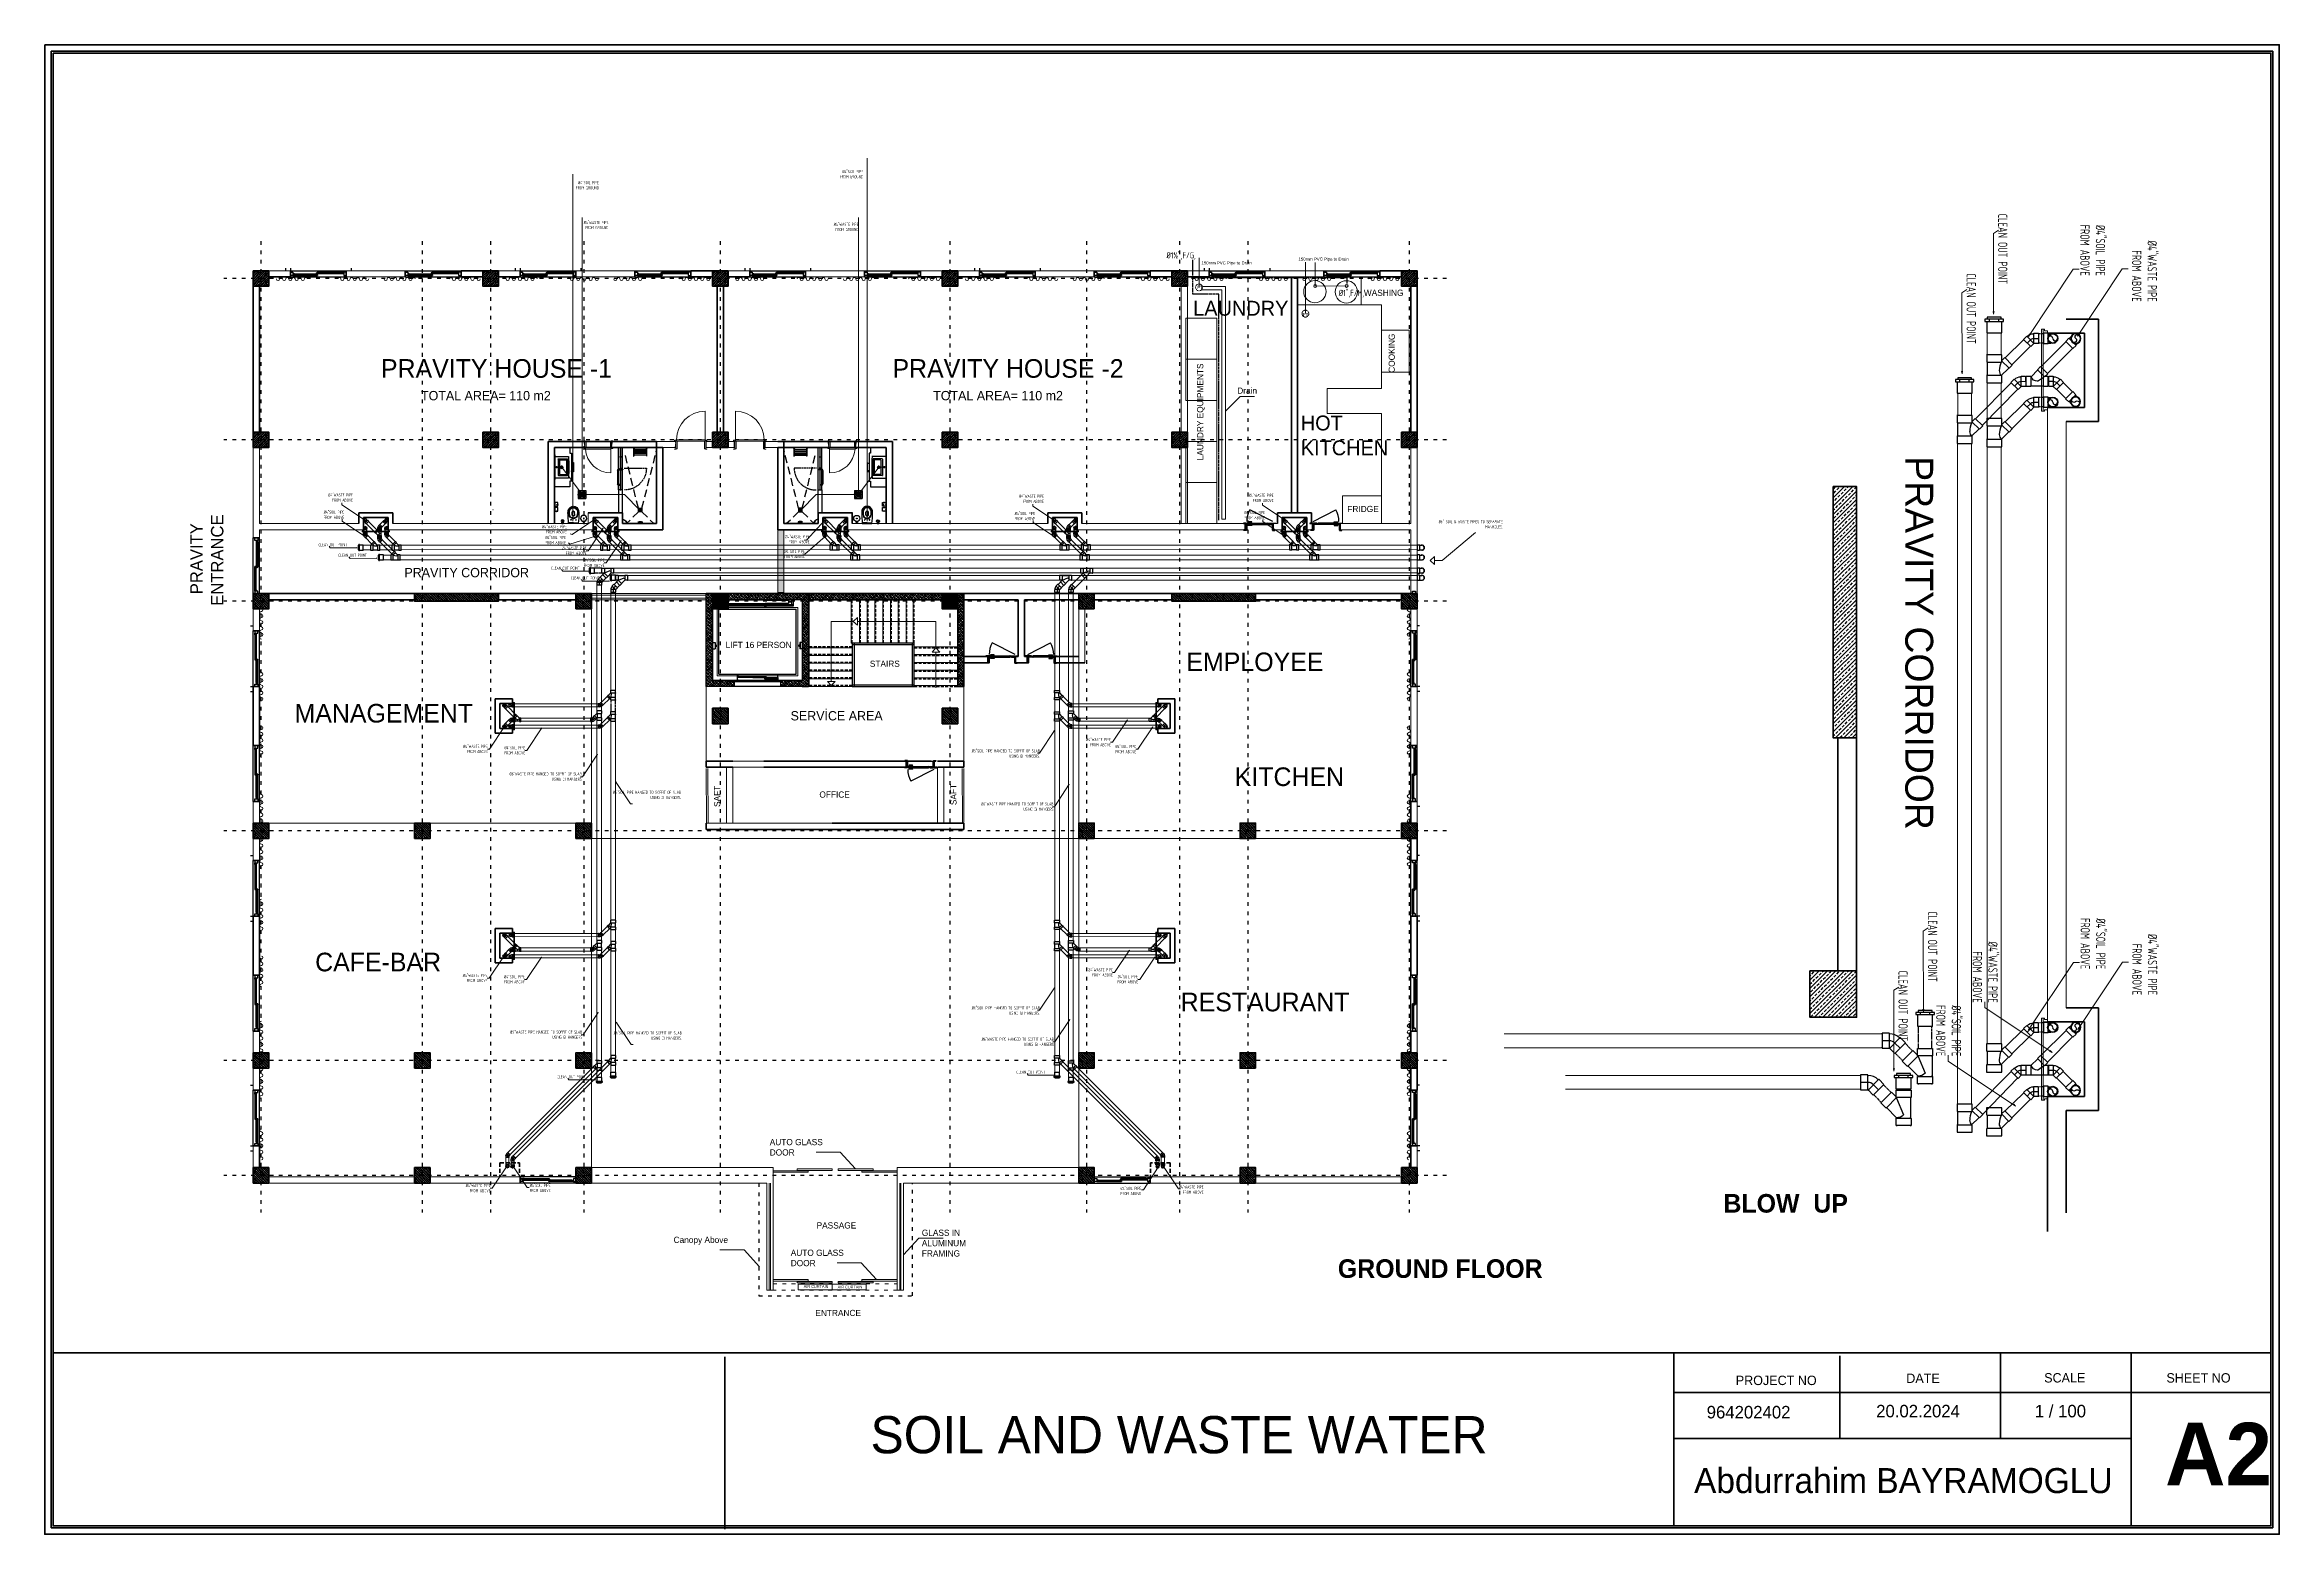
# Model space of a CAD drawing. Header units: millimetres. Extents: x 626118 to 667468, y 4481694 to 4492717.
# Drawn here: x 636654 to 643854, y 4487913 to 4492713 of the extents above; entities that cross this region are included whole.
import ezdxf

# ---------------------------------------------------------------- set-up
doc = ezdxf.new("R2010")
doc.units = ezdxf.units.MM
for name, pattern in [('ACAD_ISO03W100', [30, 12, -18]), ('CENTER2', [1.125, 0.75, -0.125, 0.125, -0.125]), ('DASHED', [19.05, 12.7, -6.35]), ('DIVIDE', [1.25, 0.5, -0.25, 0, -0.25, 0, -0.25]), ('DUZ', [500, 500]), ('HIDDEN', [0.375, 0.25, -0.125]), ('HIDDEN2', [0.1875, 0.125, -0.0625]), ('PHANTOM', [2.5, 1.25, -0.25, 0.25, -0.25, 0.25, -0.25])]:
    doc.linetypes.add(name, pattern=pattern)
doc.layers.get('0').update_dxf_attribs({"color": 1, "linetype": 'DUZ'})
for name, color, linetype in [('0 MC MAHAL', 94, 'Continuous'), ('3K', 4, 'Continuous'), ('a-door', 2, 'Continuous'), ('a-izdus', 2, 'HIDDEN'), ('a_cam', 161, 'Continuous'), ('a_gorunus', 233, 'Continuous'), ('a_mobilya', 1, 'Continuous'), ('a_mobilya_tarama', 253, 'Continuous'), ('a_seramik', 241, 'Continuous'), ('a_seramik_tarama', 85, 'Continuous'), ('a_vitrifiye', 195, 'Continuous'), ('AGAC', 116, 'Continuous'), ('DR-TEXT', 3, 'Continuous'), ('DR-WASTE PIPE', 5, 'CENTER2'), ('GOLGE', 8, 'HIDDEN'), ('GÖLGE', 8, 'DASHED'), ('KAPIACI1', 252, 'Continuous'), ('KOLTAR_F', 145, 'Continuous'), ('LOGO', 7, 'Continuous'), ('PEN', 161, 'Continuous'), ('PL-CWS', 80, 'PHANTOM'), ('PL_TEXT', 3, 'Continuous'), ('PLUM FIT', 7, 'Continuous'), ('PVC', 3, 'Continuous'), ('söve', 26, 'DUZ'), ('TR', 8, 'Continuous')]:
    doc.layers.add(name, color=color, linetype=linetype)
for name, color, linetype, lineweight in [('A-ANNO-PATT-4', 173, 'Continuous', 5), ('Area', 41, 'Continuous', 25), ('cam', 143, 'Continuous', 20), ('DUV', 220, 'Continuous', 50), ('DUVAR', 7, 'Continuous', 35), ('FE_PERDE', 205, 'Continuous', 15), ('gor25', 142, 'Continuous', 25), ('iç duvar', 7, 'Continuous', 50), ('KAPEN', 151, 'Continuous', 9), ('KOLON_F', 3, 'Continuous', 35), ('sabt_tef', 181, 'Continuous', 30), ('YAZI', 7, 'Continuous', 15)]:
    doc.layers.add(name, color=color, linetype=linetype, lineweight=lineweight)
doc.styles.add('din.shx', font='din.shx', dxfattribs={"width": 0.7})
pattern_1 = [(45, (-21777.995, -12948.142), (-4.4901280605, 4.4901280605), []), (45, (-21773.505, -12948.142), (-4.4901280605, 4.4901280605), [3.175, -1.5875])]
pattern_2 = [(135, (5141737.9514, 3829570.847), (-4.4901280605, -4.4901280605), []), (135, (5141737.9514, 3829575.337), (-4.4901280605, -4.4901280605), [3.175, -1.5875])]
pattern_3 = [(135, (5142477.9514, 3829570.847), (-4.4901280605, -4.4901280605), []), (135, (5142477.9514, 3829575.337), (-4.4901280605, -4.4901280605), [3.175, -1.5875])]
pattern_4 = [(360, (432331.0077, 4691404.8365), (8e-16, 1.5875), [])]

msp = doc.modelspace()

# ---------------------------------------------------------------- texts
at = {"attachment_point": 1}
for s, width, gutter_width, heights, insert, char_height in [('{\\fCentury Gothic|b0|i0|c0|p34;\\C7;150mm PVC Pipe to Drain}', 176.9168, 6.25, [0], (640380.97, 4492014.48), 10), ('{\\fCentury Gothic|b0|i0|c0|p34;\\C7;150mm PVC Pipe to Drain}', 176.9168, 6.25, [0], (640693.39, 4492026.9), 10), ('{\\fCentury Gothic|b0|i0|c162|p34;\\C7;LAUNDRY}', 428.1969, 10, [0], (640354.2, 4491887.4), 48), ('{\\fCentury Gothic|b0|i0|c0|p34;\\C7;FT}', 176.9168, 6.25, [0], (640367.72, 4491935.67), 10), ('{\\fCentury Gothic|b0|i0|c0|p34;\\C7;WASHING}', 353.8336, 12.5, [0], (640904.08, 4491923.19), 20), ('{\\fCentury Gothic|b0|i0|c0|p34;\\C7;FT}', 176.9168, 6.25, [0], (640708.32, 4491847.91), 10), ('{\\fCentury Gothic|b0|i0|c162|p34;\\C7;PRAVITY HOUSE -1}', 710.4957, 12.5, [0], (637737.17, 4491699.44), 60), ('{\\fCentury Gothic|b0|i0|c162|p34;\\C7;PRAVITY HOUSE -2}', 710.4957, 12.5, [0], (639385.33, 4491699.44), 60), ('{\\fCentury Gothic|b0|i0|c162|p34;\\C7; TOTAL AREA= 110 m2}', 458.8958, 12.5, [0], (637855.12, 4491596.91), 30), ('{\\fCentury Gothic|b0|i0|c162|p34;\\C7; TOTAL AREA= 110 m2}', 458.8958, 12.5, [0], (639505.36, 4491596.91), 30), ('{\\fCentury Gothic|b0|i0|c0|p34;\\C7;Drain}', 353.8336, 12.5, [0], (640496.21, 4491607.8), 20), ('{\\fCentury Gothic|b0|i0|c0|p34;\\C7;HOT \\PKITCHEN}', 428.1969, 10, [0], (640700.91, 4491517.73), 48), ('{\\fCentury Gothic|b0|i0|c0|p34;\\C7;FRIDGE }', 353.8336, 12.5, [0], (640850.93, 4491226.66), 20), ('{\\fCentury Gothic|b0|i0|c162|p34;\\C7;PRAVITY CORRIDOR}', 451.7355, 12.5, [0], (637812.88, 4491026.67), 30), ('{\\fCentury Gothic|b0|i0|c162|p34;\\C7;LIFT 16 PERSON}', 238.5941, 12.5, [0], (638847.86, 4490788.56), 20), ('{\\fCentury Gothic|b0|i0|c162|p34;\\C7;STAIRS}', 98.4847, 12.5, [0], (639312.37, 4490727.97), 20), ('{\\fCentury Gothic|b0|i0|c162|p34;\\C7;EMPLOYEE}', 402.7964, 12.5, [0], (640332.42, 4490754.02), 60), ('{\\fCentury Gothic|b0|i0|c162|p34;\\C7;MANAGEMENT}', 668.3944, 12.5, [0], (637458.72, 4490588.41), 60), ('{\\fCentury Gothic|b0|i0|c162|p34;\\C7; SERVİCE AREA}', 333.7189, 12.5, [0], (639045.97, 4490565.28), 30), ('{\\fCentury Gothic|b0|i0|c162|p34;\\C7;KITCHEN}', 402.7964, 12.5, [0], (640488.19, 4490383.88), 60), ('{\\fCentury Gothic|b0|i0|c0|p34;\\C7;OFFICE}', 238.5941, 12.5, [0], (639149.81, 4490306.35), 20), ('{\\fCentury Gothic|b0|i0|c162|p34;\\C7;CAFE-BAR}', 402.7964, 12.5, [0], (637525.2, 4489786.79), 60), ('{\\fCentury Gothic|b0|i0|c162|p34;\\C7;RESTAURANT}', 402.7964, 12.5, [0], (640313.92, 4489657.83), 60), ('{\\fCentury Gothic|b0|i0|c0|p34;\\C7;AUTO GLASS DOOR}', 175.9451, 12.5, [0], (638989.83, 4489186.58), 20), ('{\\fCentury Gothic|b1|i0|c0|p34;\\C7;BLOW  UP}', 768.0953, 12.5, [122.53], (642062.68, 4489009.23), 60), ('{\\fCentury Gothic|b0|i0|c0|p34;\\C7;PASSAGE}', 175.9451, 12.5, [0], (639140.8, 4488918.04), 20), ('{\\fCentury Gothic|b0|i0|c0|p34;\\C7;Canopy Above}', 175.9451, 12.5, [0], (638680, 4488871.52), 20), ('{\\fCentury Gothic|b0|i0|c0|p34;\\C7;GLASS IN\\PALUMINUM FRAMING}', 175.9451, 12.5, [0], (639479.84, 4488894.38), 20), ('{\\fCentury Gothic|b0|i0|c0|p34;\\C7;AUTO GLASS DOOR}', 175.9451, 12.5, [0], (639057.49, 4488829.97), 20), ('{\\fCentury Gothic|b1|i0|c0|p34;\\C7;GROUND FLOOR}', 710.4957, 12.5, [0], (640820.36, 4488798.95), 60), ('{\\fCentury Gothic|b0|i0|c0|p34;\\C7;AIR CURTAIN }', 79.1753, 5.62, [0], (639099.29, 4488715.65), 9), ('{\\fCentury Gothic|b0|i0|c0|p34;\\C7;AIR CURTAIN }', 79.1753, 5.62, [0], (639208.51, 4488714.06), 9), ('{\\fCentury Gothic|b0|i0|c0|p34;\\C7;ENTRANCE }', 175.9451, 12.5, [0], (639136.81, 4488635.95), 20)]:
    msp.add_mtext_dynamic_manual_height_columns(s, width=width, gutter_width=gutter_width, heights=heights, dxfattribs=dict(at, insert=insert, char_height=char_height))
for s, width, gutter_width, insert, char_height, rotation in [('{\\fCentury Gothic|b0|i0|c0|p34;\\C7;COOKING}', 353.8336, 12.5, (640983.81, 4491655.4), 20, 90), ('{\\fCentury Gothic|b0|i0|c0|p34;\\C7;LAUNDRY EQUIPMENTS}', 353.8336, 12.5, (640366.76, 4491373.48), 20, 90), ('{\\fCentury Gothic|b0|i0|c162|p34;\\C7;PRAVITY CORRIDOR}', 1355.2064, 37.5, (642738.55, 4491386.46), 90, 270), ('{\\fCentury Gothic|b0|i0|c162|p34;\\C7; \\H0.66667x; PRAVITY ENTRANCE}', 320.5937, 12.5, (637122.83, 4490904.75), 60, 90), ('{\\fCentury Gothic|b0|i0|c162|p34;\\C7;SAFT}', 80.9215, 12.5, (638810.36, 4490256.55), 20, 90), ('{\\fCentury Gothic|b0|i0|c162|p34;\\C7;SAFT}', 80.9215, 12.5, (639571.59, 4490262.27), 20, 90)]:
    msp.add_mtext_dynamic_manual_height_columns(s, width=width, gutter_width=gutter_width, heights=[0], dxfattribs=dict(at, insert=insert, char_height=char_height, rotation=rotation))
at = {"layer": 'DR-TEXT', "char_height": 10, "attachment_point": 9, "style": 'din.shx'}
for s, insert, width in [('%%C4"SOIL PIPE\\PFROM GROUND ', (639290.46, 4492282.1, 0), 110.1758), ('%%C4"SOIL PIPE\\PFROM GROUND ', (638439.19, 4492246.49, 0), 110.1758), ('%%C4"WASTE PIPE\\PFROM GROUND ', (638469.91, 4492118.26, 0), 110.1758), ('%%C4"WASTE PIPE\\PFROM GROUND ', (639275.79, 4492112.14, 0), 110.1758), ('%%C4"WASTE PIPE\\PFROM ABOVE ', (637646.83, 4491240.17, 0), 110.1758), ('%%C4"WASTE PIPE\\PFROM ABOVE ', (639873.21, 4491236.1, 0), 110.1758), ('%%C4"WASTE PIPE\\PFROM ABOVE ', (640613.23, 4491238.99, 0), 110.1758), ('%%C4"SOIL PIPE\\PFROM ABOVE ', (637619.19, 4491184.6, 0), 110.1758), ('%%C4"WASTE PIPE\\PFROM ABOVE ', (638335.75, 4491137.69), 110.1758), ('%%C4"SOIL PIPE\\PFROM ABOVE ', (639845.57, 4491180.52, 0), 110.1758), ('%%C4"SOIL PIPE\\PFROM ABOVE ', (640585.59, 4491183.42, 0), 110.1758), ('%%C6" SOIL & WASTE PIPES TO SEPARATE MANHOLES. ', (641351.65, 4491153.93, 0), 173.6617), ('CLEAN OUT POINT ', (637628.08, 4491096.31, 0), 110.1758), ('CLEAN OUT POINT ', (637692.04, 4491062.5, 0), 110.1758), ('%%C4"SOIL PIPE\\PFROM ABOVE ', (638333.42, 4491102.95), 110.1758), ('%%C4"WASTE PIPE\\PFROM ABOVE ', (638399.82, 4491069.06, 0), 110.1758), ('%%C4"SOIL PIPE\\PFROM ABOVE ', (639103.25, 4491058.41, 0), 110.1758), ('%%C4"WASTE PIPE\\PFROM ABOVE ', (639118.41, 4491105.48), 110.1758), ('CLEAN OUT POINT ', (638377.39, 4491020.97, 0), 110.1758), ('%%C4"SOIL PIPE\\PFROM ABOVE ', (638457.39, 4491029.8, 0), 110.1758), ('CLEAN OUT POINT ', (638441.08, 4490989.29, 0), 110.1758), ('%%C4"WASTE PIPE\\PFROM ABOVE ', (638081.32, 4490429.95, 0), 110.1758), ('%%C4"SOIL PIPE\\PFROM ABOVE ', (638201.71, 4490425.63, 0), 110.1758), ('%%C6"SOIL PIPE HANGED TO SOFFIT OF SLAB USING GI HANGERS.\\P ', (639860.45, 4490398.82, 0), 189.0034), ('%%C4"WASTE PIPE\\PFROM ABOVE ', (640088.84, 4490451.79, 0), 110.1758), ('%%C4"SOIL PIPE\\PFROM ABOVE ', (640170.39, 4490429.56, 0), 110.1758), ('%%C6"WASTE PIPE HANGED TO SOFFIT OF SLAB USING GI HANGERS ', (638384.05, 4490341.25, 0), 192.8363), ('%%C6"SOIL PIPE HANGED TO SOFFIT OF SLAB USING GI HANGERS.\\P ', (638704.41, 4490265.3, -0.01), 189.0034), ('%%C6"WASTE PIPE HANGED TO SOFFIT OF SLAB USING GI HANGERS ', (639903.91, 4490244.41, 0), 192.8363), ('%%C4"WASTE PIPE\\PFROM ABOVE ', (638080.27, 4489691.92, 0), 110.1758), ('%%C4"SOIL PIPE\\PFROM ABOVE ', (638200.66, 4489687.6, 0), 110.1758), ('%%C4"WASTE PIPE\\PFROM ABOVE ', (640095.66, 4489709.9, 0), 110.1758), ('%%C4"SOIL PIPE\\PFROM ABOVE ', (640177.21, 4489687.66, 0), 110.1758), ('%%C6"SOIL PIPE HANGED TO SOFFIT OF SLAB USING GI HANGERS.\\P ', (639860.27, 4489570.5, 0), 189.0034), ('%%C6"WASTE PIPE HANGED TO SOFFIT OF SLAB USING GI HANGERS ', (638385.99, 4489509.53, 0), 192.8363), ('%%C6"SOIL PIPE HANGED TO SOFFIT OF SLAB USING GI HANGERS.\\P ', (638706.57, 4489489.86, 0), 189.0034), ('%%C6"WASTE PIPE HANGED TO SOFFIT OF SLAB USING GI HANGERS ', (639905.27, 4489486.45, 0), 192.8363), ('CLEAN OUT POINT ', (638397.21, 4489381.99, 0), 110.1758), ('CLEAN OUT POINT ', (639876.88, 4489397.14, 0), 110.1758), ('%%C4"WASTE PIPE\\PFROM ABOVE ', (638090.04, 4489014.93, 0), 110.1758), ('%%C4"SOIL PIPE\\PFROM ABOVE ', (638283.23, 4489015.39, 0), 110.1758), ('%%C4"SOIL PIPE\\PFROM ABOVE ', (640186.7, 4489005.7, 0), 110.1758), ('%%C4"WASTE PIPE\\PFROM ABOVE ', (640387.51, 4489010.1, 0), 110.1758)]:
    msp.add_mtext(s, dxfattribs=dict(at, insert=insert, width=width))
at = {"layer": 'DR-TEXT', "char_height": 30, "width": 330.5275, "attachment_point": 9, "rotation": 270, "style": 'din.shx'}
for s, insert in [('CLEAN OUT POINT ', (642947.49, 4491940.88, 0)), ('%%C4"SOIL PIPE\\PFROM ABOVE ', (643212.34, 4491967.55, 0)), ('%%C4"WASTE PIPE\\PFROM ABOVE ', (643379.06, 4491884.63, 0)), ('CLEAN OUT POINT ', (642846.03, 4491748.98, 0)), ('CLEAN OUT POINT ', (642721.46, 4489692.95, 0)), ('%%C4"SOIL PIPE\\PFROM ABOVE ', (643213.3, 4489733.32, 0)), ('%%C4"WASTE PIPE\\PFROM ABOVE ', (642865.71, 4489625.66, 0)), ('%%C4"WASTE PIPE\\PFROM ABOVE ', (643380.02, 4489650.4, 0)), ('CLEAN OUT POINT ', (642626.4, 4489501.86, 0)), ('%%C4"SOIL PIPE\\PFROM ABOVE ', (642747.93, 4489452.95, 0))]:
    msp.add_mtext(s, dxfattribs=dict(at, insert=insert))
at = {"layer": 'LOGO', "attachment_point": 1}
for s, insert, char_height, width in [('{\\fGoudy Old Style|b0|i0|c0|p18;SOIL AND WASTE WATER}', (639314.54, 4488293.74), 120, 2227.7163), ('{\\fGoudy Old Style|b1|i0|c0|p18;A2}', (643485.61, 4488271.94), 201.6, 680.2848)]:
    msp.add_mtext(s, dxfattribs=dict(at, insert=insert, char_height=char_height, width=width))
at = {"layer": 'PL_TEXT', "char_height": 20, "width": 220.3517, "attachment_point": 9, "style": 'din.shx'}
for s, insert in [(' %%C1½",F/G, ', (640362.32, 4492019.34, 0)), (' %%C1",F/M, ', (640904.82, 4491898.2, 0))]:
    msp.add_mtext(s, dxfattribs=dict(at, insert=insert))
at = {"layer": 'YAZI', "attachment_point": 1}
for s, insert, char_height, width in [('{\\fStylus BT|b0|i0|c0|p34;PROJECT NO}', (642102.45, 4488423.81), 30.24, 286.87), ('{\\fStylus BT|b0|i0|c0|p34;DATE}', (642651.87, 4488430.68), 30.24, 215.1793), ('{\\fStylus BT|b0|i0|c0|p34;SCALE}', (643096.11, 4488432.12), 30.24, 165.1095), ('{\\fStylus BT|b0|i0|c0|p34;SHEET NO}', (643490, 4488431.9), 30.24, 302.8012), ('{\\fStylus BT|b0|i0|c0|p34;964\\fStylus BT|b0|i0|c162|p34;20\\fStylus BT|b0|i0|c0|p34;2402}', (642008.77, 4488326.47), 40.32, 345.8591), ('{\\fStylus BT|b0|i0|c0|p34;20.02.2024}', (642554.83, 4488329.88), 40.32, 366.9007), ('{\\fStylus BT|b0|i0|c0|p34;1 / \\fStylus BT|b0|i0|c162|p34;1\\fStylus BT|b0|i0|c0|p34;00}', (643066.09, 4488329.88), 40.32, 316.1791), ('{\\fStylus BT|b0|i0|c0|p34;Abdurrahim BAYRAMOGLU}', (641967.99, 4488126.11), 80.64, 1568.7791)]:
    msp.add_mtext(s, dxfattribs=dict(at, insert=insert, char_height=char_height, width=width))

# ---------------------------------------------------------------- blocks, each defined once
blk = doc.blocks.new('GEN_BLOCK00601')
at = {"linetype": 'Continuous', "ltscale": 50}
for centre, start, end in [((50, 50), 0, 180), ((150, 50), 180, 0), ((250, 50), 0, 180), ((350, 50), 180, 0), ((450, 50), 0, 180), ((550, 50), 180, 0), ((650, 50), 0, 180), ((750, 50), 180, 0), ((850, 50), 0, 180), ((950, 50), 180, 0)]:
    blk.add_arc(centre, 50, start, end, dxfattribs=at)
for tag in ['FLOOR', 'Sfb']:
    blk.add_attdef(tag, (0, 0), '', height=1)
blk = doc.blocks.new('K210')
for p, q in [((0.04, 0.985), (0.04, 0.032)), ((0.04, 0.032), (0.047, 0.032)), ((0.047, 0.032), (0.047, 0.022)), ((0.047, 0.022), (0.953, 0.022)), ((0.953, 0.032), (0.96, 0.032)), ((0.953, 0.022), (0.953, 0.032)), ((0.96, 0.032), (0.96, 0.065))]:
    blk.add_line(p, q)
for points in [[(-0.02, 0.03), (-0.02, 0.045), (0.03, 0.045), (0.03, 0.03)], [(0.04, 0.065), (0.96, 0.065)], [(1.02, 0.03), (1.02, 0.045), (0.97, 0.045), (0.97, 0.03)], [(-0.02, -0.23), (-0.02, -0.245), (0.03, -0.245), (0.03, -0.23)], [(0.02, -0.19), (0, -0.19), (0.02, -0.01), (0, -0.01)], [(1.02, -0.23), (1.02, -0.245), (0.97, -0.245), (0.97, -0.23)], [(0.98, -0.19), (1, -0.19), (0.98, -0.01), (1, -0.01)]]:
    blk.add_lwpolyline(points)
for points in [[(0.02, 0.03), (0.045, 0.03), (0.045, 0.02), (0.06, 0.02), (0.06, -0.23), (0.02, -0.23)], [(0.98, 0.03), (0.955, 0.03), (0.955, 0.02), (0.94, 0.02), (0.94, -0.23), (0.98, -0.23)]]:
    blk.add_lwpolyline(points, close=True)
blk.add_arc((0.04, 0.065), 0.92, 0, 90)
blk = doc.blocks.new('A$C9070866a')
at = {"layer": 'iç duvar', "color": 1, "linetype": 'Continuous', "lineweight": 5}
for p, q in [((54.5, 72.2, 0), (6.4, 0)), ((54.5, 72.2, 0), (52.5, 70.3)), ((54.5, 72.2, 0), (53.4, 69.6)), ((6.4, 0), (0, 0))]:
    blk.add_line(p, q, dxfattribs=at)
blk = doc.blocks.new('PVC4')
for p, q in [((-55, 57), (-60, 57)), ((0, 57), (5, 57)), ((-55, -57), (-60, -57)), ((0, -57), (5, -57))]:
    blk.add_line(p, q)
blk.add_lwpolyline([(0, -62), (0, 62), (-55, 62), (-55, -62)], close=True)
blk = doc.blocks.new('P904A')
for p, q in [((-57, -57), (-57, -24)), ((57, -57), (57, -24))]:
    blk.add_line(p, q)
blk.add_circle((0, 0), 62)
at = {"color": 9}
blk.add_circle((0, 0), 57, dxfattribs=at)
for centre, start, end in [((0, -28), 90, 270), ((0, 28), 270, 90)]:
    blk.add_arc(centre, 28.5, start, end, dxfattribs=at)
at = {"rotation": 270}
blk.add_blockref('PVC4', (0, -112), dxfattribs=at)
blk = doc.blocks.new('PVC6')
for p, q in [((-86.5, 82.5), (-93, 82.5)), ((0, 82.5), (6.5, 82.5)), ((-86.5, -82.5), (-93, -82.5)), ((0, -82.5), (6.5, -82.5))]:
    blk.add_line(p, q)
blk.add_lwpolyline([(0, -89), (0, 89), (-81.5, 89, 0.4142136), (-86.5, 84), (-86.5, -84, 0.4142136), (-81.5, -89)], format="xyb", close=True)
blk = doc.blocks.new('PY64')
for p, q in [((-82, 162), (-82, 2)), ((79, -1), (171, 91))]:
    blk.add_line(p, q)
at = {"color": 9}
for centre, radius, start, end in [((298, 60), 238, 154.7041, 180), ((142, 60), 82.9, 180, 223.6032)]:
    blk.add_arc(centre, radius, start, end, dxfattribs=at)
for name, p, rotation in [('PVC6', (0, 248), 90), ('PVC6', (0, -84), 270), ('PVC4', (170, 170), 44.9999999999999)]:
    blk.add_blockref(name, p, dxfattribs=dict(rotation=rotation))
blk = doc.blocks.new('P456')
at = {"color": 8}
blk.add_lwpolyline([(88, 88), (27, 27, 0.198912), (0, -38), (0, -124)], format="xyb", dxfattribs=at)
blk.add_arc((91, -38), 173, 135, 180)
for p, rotation in [((88, 88), 45), ((0, -124), 270)]:
    blk.add_blockref('PVC6', p, dxfattribs=dict(rotation=rotation))
blk = doc.blocks.new('P454')
at = {"color": 8}
blk.add_lwpolyline([(57, 57), (18, 18, 0.198912), (0, -25), (0, -80)], format="xyb", dxfattribs=at)
blk.add_arc((60, -25), 117, 135, 180)
for p, rotation in [((57, 57), 45), ((0, -80), 270)]:
    blk.add_blockref('PVC4', p, dxfattribs=dict(rotation=rotation))
blk = doc.blocks.new('PY4')
for p, q in [((-57, -27), (-57, 129)), ((0, 57), (51, 129)), ((57, -24), (139, 58))]:
    blk.add_line(p, q)
blk.add_arc((86, 57), 85.5, 180, 250.5288)
for p, rotation in [((0, 184), 90), ((137, 137), 45), ((0, -82), 270)]:
    blk.add_blockref('PVC4', p, dxfattribs=dict(rotation=rotation))
blk = doc.blocks.new('PY6')
for p, q in [((-83, 204), (-83, -38)), ((202, 86), (82, -34))]:
    blk.add_line(p, q)
at = {"color": 9}
blk.add_line((82, 199), (0, 0), dxfattribs=at)
blk.add_arc((82, 82), 117, 225, 270, dxfattribs=at)
for p, rotation in [((0, 290), 90), ((205, 205), 45), ((0, -125), 270)]:
    blk.add_blockref('PVC6', p, dxfattribs=dict(rotation=rotation))
blk = doc.blocks.new('A$Cbc8c2464')
at = {"layer": 'DR-WASTE PIPE', "color": 6, "linetype": 'Continuous', "lineweight": 18, "ltscale": 12}
for p, q in [((0.5, 60.7), (0.5, 55.9)), ((7.3, 39.7), (26.2, 20.2, 0)), ((10.5, 60.7), (10.5, 55.9)), ((14.3, 46.8), (33.5, 27.5, 0)), ((69.2, 60.7), (69.2, 56)), ((76, 39.6), (95, 20.1, 0)), ((79.1, 60.7), (79.1, 56)), ((82.9, 46.8), (102.2, 27.5, 0))]:
    blk.add_line(p, q, dxfattribs=at)
at = {"layer": 'PVC', "xscale": 0.08748200112126518, "yscale": 0.08748200112126518, "zscale": 0.08748200112126518}
for p in [(5.4, 71), (74.1, 71)]:
    blk.add_blockref('P904A', p, dxfattribs=at)
at = {"layer": 'PVC'}
for name, p, xscale, yscale, zscale, rotation in [('P454', (5.5, 48.5), -0.08762939043845829, 0.08762939043845829, 0.08762939043845829, 180), ('PY64', (45.6, 8.1, 0), 0.090881797833463, 0.090881797833463, 0.090881797833463, 89.99999999999999), ('P454', (74.2, 48.5), -0.08762939043845829, 0.08762939043845829, 0.08762939043845829, 180), ('PY64', (114.3, 8.1, 0), 0.090881797833463, 0.090881797833463, 0.090881797833463, 89.99999999999999)]:
    blk.add_blockref(name, p, dxfattribs=dict(at, xscale=xscale, yscale=yscale, zscale=zscale, rotation=rotation))
blk = doc.blocks.new('A$Cd5ec20cc')
at = {"layer": 'DR-WASTE PIPE', "linetype": 'Continuous', "lineweight": 18, "ltscale": 12}
for p, q in [((18.4, 123.8), (44.9, 97.4)), ((64.7, 123.6), (55.1, 114)), ((37.8, 90.3), (11.4, 116.8)), ((71.8, 116.5), (62.3, 107.2)), ((55.5, 57.9), (93.5, 20.2)), ((62.5, 65), (100.9, 27.5))]:
    blk.add_line(p, q, dxfattribs=at)
at = {"layer": 'PVC'}
for name, p, xscale, yscale, zscale, rotation in [('P904A', (7.7, 127.5), -0.08748200112126518, 0.08748200112126518, 0.08748200112126518, 45.1343432630909), ('P904A', (75.5, 127.3), -0.08748200112126518, 0.08748200112126518, 0.08748200112126518, 314.7932117919452), ('P454', (53.7, 105.5), -0.08762939043845827, 0.08762939043845827, 0.08762939043845827, 135.0000000107184), ('P454', (53.7, 66.7), -0.08762939043845827, 0.08762939043845827, 0.08762939043845827, 180.2529245815914), ('PY64', (112.9, 8.1), 0.090881797833463, 0.090881797833463, 0.090881797833463, 89.99999999999999)]:
    blk.add_blockref(name, p, dxfattribs=dict(at, xscale=xscale, yscale=yscale, zscale=zscale, rotation=rotation))
at = {"layer": 'PVC', "xscale": -0.08755647272676778, "yscale": 0.08755647272676778, "zscale": 0.08755647272676778}
blk.add_blockref('PY4', (53.7, 81.5), dxfattribs=at)
blk = doc.blocks.new('PFS4-M')
at = {"color": 9}
for p, q in [((34, 38), (16, 38)), ((34, -38), (16, -38))]:
    blk.add_line(p, q, dxfattribs=at)
for p, q in [((127, 62), (34, 62)), ((127, -62), (127, 62)), ((127, 57), (132, 57)), ((34, -62), (127, -62)), ((127, -57), (132, -57))]:
    blk.add_line(p, q)
blk.add_lwpolyline([(16, 57), (0, 57), (0, -57), (16, -57)])
blk.add_lwpolyline([(34, -76), (34, 76), (16, 76), (16, -76)], close=True)
blk = doc.blocks.new('P906B')
for p, q in [((-82.5, -81.5), (-82.5, 0)), ((82.5, -81.5), (82.5, 0))]:
    blk.add_line(p, q)
blk.add_arc((0, 0), 89, 337.966748, 202.033252)
at = {"color": 9}
blk.add_arc((0, 0), 82.5, 360, 180, dxfattribs=at)
at = {"rotation": 270}
blk.add_blockref('PVC6', (0, -168), dxfattribs=at)
blk = doc.blocks.new('new block')
at = {"layer": 'KAPEN'}
for p, q in [((105202.053, 48261.86), (105202.02, 48261.86)), ((105202.053, 48261.853), (105202.053, 48261.86)), ((105202.063, 48261.853), (105202.053, 48261.853)), ((105202.063, 48261.047), (105202.063, 48261.853)), ((105201.25, 48261.04), (105202.053, 48261.04)), ((105202.053, 48261.047), (105202.063, 48261.047)), ((105202.053, 48261.04), (105202.053, 48261.047))]:
    blk.add_line(p, q, dxfattribs=at)
for points in [[(105202.02, 48261.04), (105202.02, 48261.86)], [(105202.055, 48261.92), (105202.04, 48261.92), (105202.04, 48261.87), (105202.055, 48261.87)], [(105202.225, 48261.88), (105202.225, 48261.9), (105202.095, 48261.88), (105202.095, 48261.9)], [(105202.265, 48261.92), (105202.28, 48261.92), (105202.28, 48261.87), (105202.265, 48261.87)], [(105202.055, 48260.98), (105202.04, 48260.98), (105202.04, 48261.03), (105202.055, 48261.03)], [(105202.225, 48261.02), (105202.225, 48261), (105202.095, 48261.02), (105202.095, 48261)], [(105202.265, 48260.98), (105202.28, 48260.98), (105202.28, 48261.03), (105202.265, 48261.03)]]:
    blk.add_lwpolyline(points, dxfattribs=at)
for points in [[(105202.055, 48261.88), (105202.055, 48261.855), (105202.065, 48261.855), (105202.065, 48261.84), (105202.265, 48261.84), (105202.265, 48261.88)], [(105202.055, 48261.02), (105202.055, 48261.045), (105202.065, 48261.045), (105202.065, 48261.06), (105202.265, 48261.06), (105202.265, 48261.02)]]:
    blk.add_lwpolyline(points, close=True, dxfattribs=at)
blk.add_arc((105202.071, 48261.04), 0.822, 93.60232, 180, dxfattribs=at)
blk = doc.blocks.new('urejjnjf')
at = {"layer": 'sabt_tef'}
for p, q in [((104450.066, 49042.304), (104449.756, 49042.304)), ((104449.911, 49042.284), (104449.756, 49042.284)), ((104449.911, 49042.276), (104449.756, 49042.276)), ((104449.846, 49042.184), (104449.822, 49042.184)), ((104449.834, 49042.195), (104449.834, 49042.184)), ((104449.834, 49042.173), (104449.834, 49042.184)), ((104449.911, 49042.284), (104450.066, 49042.284)), ((104449.911, 49042.276), (104450.066, 49042.276)), ((104449.976, 49042.184), (104450.001, 49042.184)), ((104449.989, 49042.195), (104449.989, 49042.184)), ((104449.989, 49042.173), (104449.989, 49042.184)), ((104449.87, 49042.02), (104449.872, 49041.935)), ((104449.911, 49042.051), (104449.9, 49042.051)), ((104449.911, 49041.901), (104449.907, 49041.901)), ((104449.907, 49041.901), (104449.911, 49041.901)), ((104449.911, 49042.051), (104449.923, 49042.051)), ((104449.915, 49041.901), (104449.911, 49041.901)), ((104449.911, 49041.901), (104449.915, 49041.901)), ((104449.953, 49042.02), (104449.95, 49041.935))]:
    blk.add_line(p, q, dxfattribs=at)
for centre, major_axis, start_param, end_param in [((104454.736, 49041.852), (3.536, 3.536), 2.265542, 2.338186), ((104449.911, 49042.014), (0.0919, 0.0919), 0.785398, 1.997007), ((104449.9, 49042.015), (-0.0778, 0.0778), -0.884575, 0.555132), ((104449.834, 49042.184), (-0.0053, 0.0053), 3.926991, 7.068583), ((104449.834, 49042.184), (0.0053, 0.0053), 2.356194, 5.497787), ((104449.911, 49042.014), (-0.0919, 0.0919), 4.286178, 5.497787), ((104449.922, 49042.015), (0.0778, 0.0778), 5.728053, 7.16776), ((104449.989, 49042.184), (-0.0053, 0.0053), 3.926991, 7.068583), ((104449.989, 49042.184), (0.0053, 0.0053), 2.356194, 5.497787), ((104445.087, 49041.852), (-3.536, 3.536), 3.944999, 4.017643), ((104449.926, 49041.931), (-0.134, 0.134), 0.731068, 1.971798), ((104450.07, 49041.955), (0.212, 0.212), 1.997007, 2.51551), ((104449.926, 49041.931), (0.109, 0.109), 2.51551, 3.542594), ((104450.07, 49041.955), (0.205, 0.205), 2.057267, 2.51551), ((104449.926, 49041.931), (-0.102, 0.102), 0.944713, 1.971798), ((104449.911, 49041.894), (0.106, 0.106), 3.542594, 3.926991), ((104449.911, 49041.894), (0.0806, 0.0806), 3.542594, 3.926991), ((104449.9, 49042.021), (0.0212, 0.0212), 0.785398, 2.385987), ((104449.907, 49041.936), (-0.0247, 0.0247), 0.815191, 2.356194), ((104449.911, 49041.894), (0.0735, 0.0735), 3.542594, 3.926991), ((104449.911, 49041.894), (-0.0735, 0.0735), 2.356194, 2.740591), ((104449.911, 49041.894), (-0.0806, 0.0806), 2.356194, 2.740591), ((104449.911, 49041.894), (-0.106, 0.106), 2.356194, 2.740591), ((104449.915, 49041.936), (0.0247, 0.0247), 3.926991, 5.467994), ((104449.923, 49042.021), (-0.0212, 0.0212), 3.897198, 5.497787), ((104449.896, 49041.931), (-0.102, 0.102), 2.740591, 3.767676), ((104449.896, 49041.931), (-0.109, 0.109), 2.740591, 3.767676), ((104449.896, 49041.931), (0.134, 0.134), 4.311388, 5.552117), ((104449.752, 49041.955), (0.205, 0.205), 5.338472, 5.796715), ((104449.752, 49041.955), (0.212, 0.212), 5.338472, 5.856974)]:
    blk.add_ellipse(centre, major_axis=major_axis, ratio=1, start_param=start_param, end_param=end_param, dxfattribs=at)
blk = doc.blocks.new('FD')
at = {"layer": 'PLUM FIT'}
h = blk.add_hatch(dxfattribs=at)
h.set_pattern_fill('NET', color=56, scale=7.714286, angle=90, style=0)
h.set_pattern_definition([(90, (7609.1601, 24196.6292), (0.964285714, -1e-13), []), (360, (7609.1601, 24196.6292), (-1e-13, -0.964285714), [])])
h.paths.add_polyline_path([(-1.9, 0, 1), (1.9, 0, 1)])
at = {"layer": 'PLUM FIT', "color": 1}
for p, q in [((-2.9, 2.9), (2.9, 2.9)), ((-2.9, 2.9), (-2.9, -2.9)), ((2.9, 2.9), (2.9, -2.9)), ((-2.9, -2.9), (2.9, -2.9))]:
    blk.add_line(p, q, dxfattribs=at)
for radius in [2.89, 1.93]:
    blk.add_circle((0, 0), radius, dxfattribs=at)

# ---------------------------------------------------------------- hatches: boundary and pattern name
h = msp.add_hatch(color=33)
h.dxf.hatch_style = 1
h.paths.add_polyline_path([(639015.48, 4491149.33), (639035.48, 4491149.33), (639035.48, 4490947.33), (639015.48, 4490947.33)])
h = msp.add_hatch()
h.set_pattern_fill('ANSI33', color=252, scale=30, angle=90)
h.set_pattern_definition([(135, (5158421.642, 3744151.744), (-5.303300859, -5.303300859), []), (135, (5158421.642, 3744157.0475), (-5.303300859, -5.303300859), [3.75, -1.875])])
h.paths.add_polyline_path([(638875.49, 4490664.33), (638875.49, 4490644.33), (638785.48, 4490644.33), (638785.48, 4490944.33), (639115.48, 4490944.33), (639115.48, 4490644.33), (639025.49, 4490644.33), (639025.49, 4490664.33), (639095.48, 4490664.33), (639095.48, 4490924.33), (638805.48, 4490924.33), (638805.48, 4490664.33)])
h = msp.add_hatch()
h.set_pattern_fill('ANSI33', color=252, scale=30, angle=90)
h.set_pattern_definition([(135, (5159683.7655, 3744151.744), (-5.303300859, -5.303300859), []), (135, (5159683.7655, 3744157.0475), (-5.303300859, -5.303300859), [3.75, -1.875])])
h.paths.add_polyline_path([(639115.48, 4490924.33), (639115.48, 4490944.33), (639615.48, 4490944.33), (639615.48, 4490644.33), (639595.48, 4490644.33), (639595.48, 4490924.33)])
at = {"layer": 'KOLTAR_F'}
h = msp.add_hatch(dxfattribs=at)
h.set_pattern_fill('ANSI33', color=256, style=0)
h.set_pattern_definition([(45, (-23257.995, -12428.142), (-4.4901280605, 4.4901280605), []), (45, (-23253.505, -12428.142), (-4.4901280605, 4.4901280605), [3.175, -1.5875])])
h.paths.add_polyline_path([(637325.48, 4491984.33), (637375.48, 4491984.33), (637375.48, 4491934.33), (637325.48, 4491934.33)])
h = msp.add_hatch(dxfattribs=at)
h.set_pattern_fill('ANSI33', color=256, style=0)
h.set_pattern_definition([(45, (-22517.995, -12428.142), (-4.4901280605, 4.4901280605), []), (45, (-22513.505, -12428.142), (-4.4901280605, 4.4901280605), [3.175, -1.5875])])
h.paths.add_polyline_path([(638065.48, 4491984.33), (638115.48, 4491984.33), (638115.48, 4491934.33), (638065.48, 4491934.33)])
h = msp.add_hatch(dxfattribs=at)
h.set_pattern_fill('ANSI33', color=256, style=0)
h.set_pattern_definition([(45, (-21777.995, -12428.142), (-4.4901280605, 4.4901280605), []), (45, (-21773.505, -12428.142), (-4.4901280605, 4.4901280605), [3.175, -1.5875])])
h.paths.add_polyline_path([(638805.48, 4491984.33), (638855.48, 4491984.33), (638855.48, 4491934.33), (638805.48, 4491934.33)])
h = msp.add_hatch(dxfattribs=at)
h.set_pattern_fill('ANSI33', color=256, style=0)
h.set_pattern_definition([(45, (-21037.995, -12428.142), (-4.4901280605, 4.4901280605), []), (45, (-21033.505, -12428.142), (-4.4901280605, 4.4901280605), [3.175, -1.5875])])
h.paths.add_polyline_path([(639545.48, 4491984.33), (639595.48, 4491984.33), (639595.48, 4491934.33), (639545.48, 4491934.33)])
h = msp.add_hatch(dxfattribs=at)
h.set_pattern_fill('ANSI33', color=256, style=0)
h.set_pattern_definition([(45, (-20297.995, -12428.142), (-4.4901280605, 4.4901280605), []), (45, (-20293.505, -12428.142), (-4.4901280605, 4.4901280605), [3.175, -1.5875])])
h.paths.add_polyline_path([(640285.48, 4491984.33), (640335.48, 4491984.33), (640335.48, 4491934.33), (640285.48, 4491934.33)])
h = msp.add_hatch(dxfattribs=at)
h.set_pattern_fill('ANSI33', color=256, style=0)
h.set_pattern_definition([(45, (-19557.995, -12428.142), (-4.4901280605, 4.4901280605), []), (45, (-19553.505, -12428.142), (-4.4901280605, 4.4901280605), [3.175, -1.5875])])
h.paths.add_polyline_path([(641025.48, 4491984.33), (641075.48, 4491984.33), (641075.48, 4491934.33), (641025.48, 4491934.33)])
h = msp.add_hatch(dxfattribs=at)
h.set_pattern_fill('ANSI33', color=256, style=0)
h.set_pattern_definition([(45, (-23257.995, -12948.142), (-4.4901280605, 4.4901280605), []), (45, (-23253.505, -12948.142), (-4.4901280605, 4.4901280605), [3.175, -1.5875])])
h.paths.add_polyline_path([(637325.48, 4491464.33), (637375.48, 4491464.33), (637375.48, 4491414.33), (637325.48, 4491414.33)])
h = msp.add_hatch(dxfattribs=at)
h.set_pattern_fill('ANSI33', color=256, style=0)
h.set_pattern_definition([(45, (-22517.995, -12948.142), (-4.4901280605, 4.4901280605), []), (45, (-22513.505, -12948.142), (-4.4901280605, 4.4901280605), [3.175, -1.5875])])
h.paths.add_polyline_path([(638065.48, 4491464.33), (638115.48, 4491464.33), (638115.48, 4491414.33), (638065.48, 4491414.33)])
h = msp.add_hatch(dxfattribs=at)
h.set_pattern_fill('ANSI33', color=256, style=0)
h.set_pattern_definition(pattern_1)
h.paths.add_polyline_path([(638805.48, 4491464.33), (638855.48, 4491464.33), (638855.48, 4491414.33), (638805.48, 4491414.33)])
h = msp.add_hatch(dxfattribs=at)
h.set_pattern_fill('ANSI33', color=256, style=0)
h.set_pattern_definition([(45, (-21037.995, -12948.142), (-4.4901280605, 4.4901280605), []), (45, (-21033.505, -12948.142), (-4.4901280605, 4.4901280605), [3.175, -1.5875])])
h.paths.add_polyline_path([(639545.48, 4491464.33), (639595.48, 4491464.33), (639595.48, 4491414.33), (639545.48, 4491414.33)])
h = msp.add_hatch(dxfattribs=at)
h.set_pattern_fill('ANSI33', color=256, style=0)
h.set_pattern_definition(pattern_1)
h.paths.add_polyline_path([(640335.48, 4491464.33), (640285.48, 4491464.33), (640285.48, 4491414.33), (640335.48, 4491414.33)])
h = msp.add_hatch(dxfattribs=at)
h.set_pattern_fill('ANSI33', color=256, style=0)
h.set_pattern_definition([(45, (-19557.995, -12948.142), (-4.4901280605, 4.4901280605), []), (45, (-19553.505, -12948.142), (-4.4901280605, 4.4901280605), [3.175, -1.5875])])
h.paths.add_polyline_path([(641025.48, 4491464.33), (641075.48, 4491464.33), (641075.48, 4491414.33), (641025.48, 4491414.33)])
h = msp.add_hatch(dxfattribs=at)
h.set_pattern_fill('ANSI33', color=256, scale=3, style=0)
h.set_pattern_definition([(45, (-1339408.915, -9021948.74), (-13.470384182, 13.470384182), []), (45, (-1339395.444, -9021948.74), (-13.470384182, 13.470384182), [9.525, -4.7625])])
h.paths.add_polyline_path([(642491.52, 4491288.66), (642491.52, 4490478.66), (642416.52, 4490478.66), (642416.52, 4491288.66)])
h = msp.add_hatch(dxfattribs=at)
h.set_pattern_fill('ANSI33', color=256, angle=90, style=0)
h.set_pattern_definition([(135, (5141737.9514, 3830310.847), (-4.4901280605, -4.4901280605), []), (135, (5141737.9514, 3830315.337), (-4.4901280605, -4.4901280605), [3.175, -1.5875])])
h.paths.add_polyline_path([(637325.48, 4490894.33), (637325.48, 4490944.33), (637375.48, 4490944.33), (637375.48, 4490894.33)])
h = msp.add_hatch(dxfattribs=at)
h.set_pattern_fill('ANSI33', color=256, angle=90, style=0)
h.set_pattern_definition([(135, (5142257.9514, 3830310.847), (-4.4901280605, -4.4901280605), []), (135, (5142257.9514, 3830315.337), (-4.4901280605, -4.4901280605), [3.175, -1.5875])])
h.paths.add_polyline_path([(637845.48, 4490944.33), (638115.48, 4490944.33), (638115.48, 4490919.33), (637845.48, 4490919.33)])
h = msp.add_hatch(dxfattribs=at)
h.set_pattern_fill('ANSI33', color=256, angle=90, style=0)
h.set_pattern_definition([(135, (5142777.9514, 3830310.847), (-4.4901280605, -4.4901280605), []), (135, (5142777.9514, 3830315.337), (-4.4901280605, -4.4901280605), [3.175, -1.5875])])
h.paths.add_polyline_path([(638365.48, 4490894.33), (638365.48, 4490944.33), (638415.48, 4490944.33), (638415.48, 4490894.33)])
h = msp.add_hatch(dxfattribs=at)
h.set_pattern_fill('ANSI33', color=256, angle=90, style=0)
h.set_pattern_definition([(135, (5142337.9514, 3830310.847), (-4.4901280605, -4.4901280605), []), (135, (5142337.9514, 3830315.337), (-4.4901280605, -4.4901280605), [3.175, -1.5875])])
h.paths.add_polyline_path([(638855.48, 4490894.33), (638855.48, 4490944.33), (638805.48, 4490944.33), (638805.48, 4490894.33)])
h = msp.add_hatch(dxfattribs=at)
h.set_pattern_fill('ANSI33', color=256, angle=90, style=0)
h.set_pattern_definition([(135, (5143217.9514, 3830310.847), (-4.4901280605, -4.4901280605), []), (135, (5143217.9514, 3830315.337), (-4.4901280605, -4.4901280605), [3.175, -1.5875])])
h.paths.add_polyline_path([(638805.48, 4490894.33), (638805.48, 4490944.33), (638855.48, 4490944.33), (638855.48, 4490894.33)])
h = msp.add_hatch(dxfattribs=at)
h.set_pattern_fill('ANSI33', color=256, angle=90, style=0)
h.set_pattern_definition([(135, (5143077.9514, 3830310.847), (-4.4901280605, -4.4901280605), []), (135, (5143077.9514, 3830315.337), (-4.4901280605, -4.4901280605), [3.175, -1.5875])])
h.paths.add_polyline_path([(639595.48, 4490894.33), (639595.48, 4490944.33), (639545.48, 4490944.33), (639545.48, 4490894.33)])
h = msp.add_hatch(dxfattribs=at)
h.set_pattern_fill('ANSI33', color=256, angle=90, style=0)
h.set_pattern_definition([(135, (5143957.9514, 3830310.847), (-4.4901280605, -4.4901280605), []), (135, (5143957.9514, 3830315.337), (-4.4901280605, -4.4901280605), [3.175, -1.5875])])
h.paths.add_polyline_path([(639545.48, 4490894.33), (639545.48, 4490944.33), (639595.48, 4490944.33), (639595.48, 4490894.33)])
h = msp.add_hatch(dxfattribs=at)
h.set_pattern_fill('ANSI33', color=256, angle=90, style=0)
h.set_pattern_definition([(135, (5143517.9514, 3830310.847), (-4.4901280605, -4.4901280605), []), (135, (5143517.9514, 3830315.337), (-4.4901280605, -4.4901280605), [3.175, -1.5875])])
h.paths.add_polyline_path([(640035.48, 4490894.33), (640035.48, 4490944.33), (639985.48, 4490944.33), (639985.48, 4490894.33)])
h = msp.add_hatch(dxfattribs=at)
h.set_pattern_fill('ANSI33', color=256, angle=90, style=0)
h.set_pattern_definition([(135, (5142997.9514, 3830310.847), (-4.4901280605, -4.4901280605), []), (135, (5142997.9514, 3830315.337), (-4.4901280605, -4.4901280605), [3.175, -1.5875])])
h.paths.add_polyline_path([(640555.48, 4490944.33), (640285.48, 4490944.33), (640285.48, 4490919.33), (640555.48, 4490919.33)])
h = msp.add_hatch(dxfattribs=at)
h.set_pattern_fill('ANSI33', color=256, angle=90, style=0)
h.set_pattern_definition([(135, (5142477.9514, 3830310.847), (-4.4901280605, -4.4901280605), []), (135, (5142477.9514, 3830315.337), (-4.4901280605, -4.4901280605), [3.175, -1.5875])])
h.paths.add_polyline_path([(641075.48, 4490894.33), (641075.48, 4490944.33), (641025.48, 4490944.33), (641025.48, 4490894.33)])
h = msp.add_hatch(dxfattribs=at)
h.set_pattern_fill('ANSI33', color=256, angle=90, style=0)
h.set_pattern_definition([(135, (5143217.9514, 3829940.847), (-4.4901280605, -4.4901280605), []), (135, (5143217.9514, 3829945.337), (-4.4901280605, -4.4901280605), [3.175, -1.5875])])
h.paths.add_polyline_path([(638805.48, 4490524.33), (638805.48, 4490574.33), (638855.48, 4490574.33), (638855.48, 4490524.33)])
h = msp.add_hatch(dxfattribs=at)
h.set_pattern_fill('ANSI33', color=256, angle=90, style=0)
h.set_pattern_definition([(135, (5143957.9514, 3829940.847), (-4.4901280605, -4.4901280605), []), (135, (5143957.9514, 3829945.337), (-4.4901280605, -4.4901280605), [3.175, -1.5875])])
h.paths.add_polyline_path([(639545.48, 4490524.33), (639545.48, 4490574.33), (639595.48, 4490574.33), (639595.48, 4490524.33)])
h = msp.add_hatch(dxfattribs=at)
h.set_pattern_fill('ANSI33', color=256, angle=90, style=0)
h.set_pattern_definition(pattern_2)
h.paths.add_polyline_path([(637325.48, 4490154.33), (637325.48, 4490204.33), (637375.48, 4490204.33), (637375.48, 4490154.33)])
h = msp.add_hatch(dxfattribs=at)
h.set_pattern_fill('ANSI33', color=256, angle=90, style=0)
h.set_pattern_definition(pattern_2)
h.paths.add_polyline_path([(637325.48, 4490154.33), (637325.48, 4490204.33), (637375.48, 4490204.33), (637375.48, 4490154.33)])
h = msp.add_hatch(dxfattribs=at)
h.set_pattern_fill('ANSI33', color=256, angle=90, style=0)
h.set_pattern_definition([(135, (5142257.9514, 3829570.847), (-4.4901280605, -4.4901280605), []), (135, (5142257.9514, 3829575.337), (-4.4901280605, -4.4901280605), [3.175, -1.5875])])
h.paths.add_polyline_path([(637845.48, 4490154.33), (637845.48, 4490204.33), (637895.48, 4490204.33), (637895.48, 4490154.33)])
h = msp.add_hatch(dxfattribs=at)
h.set_pattern_fill('ANSI33', color=256, angle=90, style=0)
h.set_pattern_definition([(135, (5142777.9514, 3829570.847), (-4.4901280605, -4.4901280605), []), (135, (5142777.9514, 3829575.337), (-4.4901280605, -4.4901280605), [3.175, -1.5875])])
h.paths.add_polyline_path([(638365.48, 4490154.33), (638365.48, 4490204.33), (638415.48, 4490204.33), (638415.48, 4490154.33)])
h = msp.add_hatch(dxfattribs=at)
h.set_pattern_fill('ANSI33', color=256, angle=90, style=0)
h.set_pattern_definition([(135, (5143517.9514, 3829570.847), (-4.4901280605, -4.4901280605), []), (135, (5143517.9514, 3829575.337), (-4.4901280605, -4.4901280605), [3.175, -1.5875])])
h.paths.add_polyline_path([(640035.48, 4490154.33), (640035.48, 4490204.33), (639985.48, 4490204.33), (639985.48, 4490154.33)])
h = msp.add_hatch(dxfattribs=at)
h.set_pattern_fill('ANSI33', color=256, angle=90, style=0)
h.set_pattern_definition([(135, (5142997.9514, 3829570.847), (-4.4901280605, -4.4901280605), []), (135, (5142997.9514, 3829575.337), (-4.4901280605, -4.4901280605), [3.175, -1.5875])])
h.paths.add_polyline_path([(640555.48, 4490154.33), (640555.48, 4490204.33), (640505.48, 4490204.33), (640505.48, 4490154.33)])
h = msp.add_hatch(dxfattribs=at)
h.set_pattern_fill('ANSI33', color=256, angle=90, style=0)
h.set_pattern_definition([(135, (5142997.9514, 3829570.847), (-4.4901280605, -4.4901280605), []), (135, (5142997.9514, 3829575.337), (-4.4901280605, -4.4901280605), [3.175, -1.5875])])
h.paths.add_polyline_path([(640555.48, 4490154.33), (640555.48, 4490204.33), (640505.48, 4490204.33), (640505.48, 4490154.33)])
h = msp.add_hatch(dxfattribs=at)
h.set_pattern_fill('ANSI33', color=256, angle=90, style=0)
h.set_pattern_definition(pattern_3)
h.paths.add_polyline_path([(641075.48, 4490154.33), (641075.48, 4490204.33), (641025.48, 4490204.33), (641025.48, 4490154.33)])
h = msp.add_hatch(dxfattribs=at)
h.set_pattern_fill('ANSI33', color=256, angle=90, style=0)
h.set_pattern_definition(pattern_3)
h.paths.add_polyline_path([(641075.48, 4490154.33), (641075.48, 4490204.33), (641025.48, 4490204.33), (641025.48, 4490154.33)])
h = msp.add_hatch(dxfattribs=at)
h.set_pattern_fill('ANSI33', color=256, scale=3, style=0)
h.set_pattern_definition([(45, (-1339408.915, -9023508.74), (-13.470384182, 13.470384182), []), (45, (-1339395.444, -9023508.74), (-13.470384182, 13.470384182), [9.525, -4.7625])])
h.paths.add_polyline_path([(642341.52, 4489728.66), (642491.52, 4489728.66), (642491.52, 4489578.66), (642341.52, 4489578.66)])
h = msp.add_hatch(dxfattribs=at)
h.set_pattern_fill('ANSI33', color=256, angle=90, style=0)
h.set_pattern_definition([(135, (5141737.9514, 3828830.847), (-4.4901280605, -4.4901280605), []), (135, (5141737.9514, 3828835.337), (-4.4901280605, -4.4901280605), [3.175, -1.5875])])
h.paths.add_polyline_path([(637325.48, 4489414.33), (637325.48, 4489464.33), (637375.48, 4489464.33), (637375.48, 4489414.33)])
h = msp.add_hatch(dxfattribs=at)
h.set_pattern_fill('ANSI33', color=256, angle=90, style=0)
h.set_pattern_definition([(135, (5142257.9514, 3828830.847), (-4.4901280605, -4.4901280605), []), (135, (5142257.9514, 3828835.337), (-4.4901280605, -4.4901280605), [3.175, -1.5875])])
h.paths.add_polyline_path([(637845.48, 4489414.33), (637845.48, 4489464.33), (637895.48, 4489464.33), (637895.48, 4489414.33)])
h = msp.add_hatch(dxfattribs=at)
h.set_pattern_fill('ANSI33', color=256, angle=90, style=0)
h.set_pattern_definition([(135, (5142777.9514, 3828830.847), (-4.4901280605, -4.4901280605), []), (135, (5142777.9514, 3828835.337), (-4.4901280605, -4.4901280605), [3.175, -1.5875])])
h.paths.add_polyline_path([(638365.48, 4489414.33), (638365.48, 4489464.33), (638415.48, 4489464.33), (638415.48, 4489414.33)])
h = msp.add_hatch(dxfattribs=at)
h.set_pattern_fill('ANSI33', color=256, angle=90, style=0)
h.set_pattern_definition([(135, (5143517.9514, 3828830.847), (-4.4901280605, -4.4901280605), []), (135, (5143517.9514, 3828835.337), (-4.4901280605, -4.4901280605), [3.175, -1.5875])])
h.paths.add_polyline_path([(640035.48, 4489414.33), (640035.48, 4489464.33), (639985.48, 4489464.33), (639985.48, 4489414.33)])
h = msp.add_hatch(dxfattribs=at)
h.set_pattern_fill('ANSI33', color=256, angle=90, style=0)
h.set_pattern_definition([(135, (5142997.9514, 3828830.847), (-4.4901280605, -4.4901280605), []), (135, (5142997.9514, 3828835.337), (-4.4901280605, -4.4901280605), [3.175, -1.5875])])
h.paths.add_polyline_path([(640555.48, 4489414.33), (640555.48, 4489464.33), (640505.48, 4489464.33), (640505.48, 4489414.33)])
h = msp.add_hatch(dxfattribs=at)
h.set_pattern_fill('ANSI33', color=256, angle=90, style=0)
h.set_pattern_definition([(135, (5142477.9514, 3828830.847), (-4.4901280605, -4.4901280605), []), (135, (5142477.9514, 3828835.337), (-4.4901280605, -4.4901280605), [3.175, -1.5875])])
h.paths.add_polyline_path([(641075.48, 4489414.33), (641075.48, 4489464.33), (641025.48, 4489464.33), (641025.48, 4489414.33)])
h = msp.add_hatch(dxfattribs=at)
h.set_pattern_fill('ANSI33', color=256, angle=90, style=0)
h.set_pattern_definition([(135, (5141737.9514, 3828460.847), (-4.4901280605, -4.4901280605), []), (135, (5141737.9514, 3828465.337), (-4.4901280605, -4.4901280605), [3.175, -1.5875])])
h.paths.add_polyline_path([(637325.48, 4489044.33), (637325.48, 4489094.33), (637375.48, 4489094.33), (637375.48, 4489044.33)])
h = msp.add_hatch(dxfattribs=at)
h.set_pattern_fill('ANSI33', color=256, angle=90, style=0)
h.set_pattern_definition([(135, (5142257.9514, 3828460.847), (-4.4901280605, -4.4901280605), []), (135, (5142257.9514, 3828465.337), (-4.4901280605, -4.4901280605), [3.175, -1.5875])])
h.paths.add_polyline_path([(637845.48, 4489044.33), (637845.48, 4489094.33), (637895.48, 4489094.33), (637895.48, 4489044.33)])
h = msp.add_hatch(dxfattribs=at)
h.set_pattern_fill('ANSI33', color=256, angle=90, style=0)
h.set_pattern_definition([(135, (5142777.9514, 3828460.847), (-4.4901280605, -4.4901280605), []), (135, (5142777.9514, 3828465.337), (-4.4901280605, -4.4901280605), [3.175, -1.5875])])
h.paths.add_polyline_path([(638365.48, 4489044.33), (638365.48, 4489094.33), (638415.48, 4489094.33), (638415.48, 4489044.33)])
h = msp.add_hatch(dxfattribs=at)
h.set_pattern_fill('ANSI33', color=256, angle=90, style=0)
h.set_pattern_definition([(135, (5143517.9514, 3828460.847), (-4.4901280605, -4.4901280605), []), (135, (5143517.9514, 3828465.337), (-4.4901280605, -4.4901280605), [3.175, -1.5875])])
h.paths.add_polyline_path([(640035.48, 4489044.33), (640035.48, 4489094.33), (639985.48, 4489094.33), (639985.48, 4489044.33)])
h = msp.add_hatch(dxfattribs=at)
h.set_pattern_fill('ANSI33', color=256, angle=90, style=0)
h.set_pattern_definition([(135, (5142997.9514, 3828460.847), (-4.4901280605, -4.4901280605), []), (135, (5142997.9514, 3828465.337), (-4.4901280605, -4.4901280605), [3.175, -1.5875])])
h.paths.add_polyline_path([(640555.48, 4489044.33), (640555.48, 4489094.33), (640505.48, 4489094.33), (640505.48, 4489044.33)])
h = msp.add_hatch(dxfattribs=at)
h.set_pattern_fill('ANSI33', color=256, angle=90, style=0)
h.set_pattern_definition([(135, (5142477.9514, 3828460.847), (-4.4901280605, -4.4901280605), []), (135, (5142477.9514, 3828465.337), (-4.4901280605, -4.4901280605), [3.175, -1.5875])])
h.paths.add_polyline_path([(641075.48, 4489044.33), (641075.48, 4489094.33), (641025.48, 4489094.33), (641025.48, 4489044.33)])
at = {"layer": 'TR'}
h = msp.add_hatch(dxfattribs=at)
h.set_pattern_fill('LINE', color=256, scale=0.5, angle=360, style=0)
h.set_pattern_definition(pattern_4)
h.paths.add_polyline_path([(638976.98, 4490678.33), (638976.98, 4490673.33), (638973.98, 4490673.33), (638935.48, 4490673.33), (638935.48, 4490678.33)])
h.paths.add_polyline_path([(639015.48, 4490673.33), (639015.48, 4490668.33), (638973.98, 4490668.33), (638973.98, 4490673.33)])
h = msp.add_hatch(dxfattribs=at)
h.set_pattern_fill('LINE', color=256, scale=0.5, angle=360, style=0)
h.set_pattern_definition(pattern_4)
h.paths.add_polyline_path([(639015.48, 4490664.33), (639015.48, 4490659.33), (638935.48, 4490659.33), (638935.48, 4490664.33)])

# ---------------------------------------------------------------- linework, layer by layer
at = {"color": 232, "linetype": 'ACAD_ISO03W100'}
for p, q in [((637350.48, 4492079.33), (637350.48, 4488949.33)), ((637870.48, 4492079.33), (637870.48, 4488949.33)), ((638090.48, 4492079.33), (638090.48, 4488949.33)), ((638390.48, 4492079.33), (638390.48, 4488949.33)), ((638830.48, 4492079.33), (638830.48, 4488949.33)), ((639570.48, 4492079.33), (639570.48, 4488949.33)), ((640010.48, 4492079.33), (640010.48, 4488949.33)), ((640310.48, 4492079.33), (640310.48, 4488949.33)), ((640530.48, 4492079.33), (640530.48, 4488949.33)), ((641050.48, 4492079.33), (641050.48, 4488949.33)), ((641170.48, 4491959.33), (637230.48, 4491959.33)), ((641170.48, 4491439.33), (637230.48, 4491439.33)), ((641170.48, 4490919.33), (637230.48, 4490919.33)), ((641170.48, 4490179.33), (637230.48, 4490179.33)), ((641170.48, 4489439.33), (637230.48, 4489439.33)), ((641170.48, 4489069.33), (637230.48, 4489069.33)), ((638954.28, 4489044.33), (638954.28, 4488680.88)), ((639449.86, 4488680.88), (639449.86, 4489044.33)), ((638954.28, 4488680.88), (639449.86, 4488680.88))]:
    msp.add_line(p, q, dxfattribs=at)
for p, q in [((638351.14, 4491337.72), (638351.14, 4491339.22)), ((639309.83, 4491337.72), (639309.83, 4491339.22))]:
    msp.add_line(p, q)
at = {"color": 7}
for p, q in [((640522.04, 4491169.33), (640522.04, 4491149.33)), ((640612.04, 4491169.33), (640612.04, 4491149.33)), ((640738.93, 4491169.33), (640738.93, 4491149.33)), ((639615.48, 4490944.33), (638785.48, 4490944.33)), ((639115.48, 4490644.33), (639115.48, 4490944.33)), ((639115.48, 4490644.33), (639115.48, 4490944.33)), ((639615.48, 4490944.33), (639615.48, 4490644.33)), ((639095.48, 4490924.33), (638805.48, 4490924.33)), ((638805.48, 4490664.33), (638805.48, 4490924.33)), ((639095.48, 4490664.33), (639095.48, 4490924.33)), ((639115.48, 4490924.33), (639595.48, 4490924.33)), ((639595.48, 4490924.33), (639595.48, 4490644.33)), ((639692.04, 4490741.2), (639692.04, 4490721.2)), ((639782.04, 4490741.2), (639782.04, 4490721.2)), ((639819.69, 4490741.2), (639819.69, 4490721.2)), ((639909.69, 4490741.2), (639909.69, 4490721.2)), ((639115.48, 4490644.33), (638785.48, 4490644.33)), ((639095.48, 4490664.33), (638805.48, 4490664.33)), ((639094.53, 4490644.33), (639114.53, 4490644.33)), ((639595.01, 4490644.33), (639615.01, 4490644.33)), ((639429.71, 4490384.33), (639429.71, 4490404.33)), ((639519.71, 4490384.33), (639519.71, 4490404.33))]:
    msp.add_line(p, q, dxfattribs=at)
at = {"color": 30}
for p, q in [((640612.04, 4491149.33), (640612.04, 4491169.33)), ((640738.93, 4491149.33), (640738.93, 4491169.33)), ((639782.04, 4490721.2), (639782.04, 4490741.2)), ((639819.69, 4490721.2), (639819.69, 4490741.2)), ((639519.71, 4490404.33), (639519.71, 4490384.33))]:
    msp.add_line(p, q, dxfattribs=at)
at = {"color": 0, "lineweight": 18, "ltscale": 40}
for p, q in [((639115.48, 4490944.33), (638785.48, 4490944.33)), ((639115.48, 4490644.33), (639115.48, 4490944.33)), ((639115.48, 4490944.33), (639115.48, 4490644.33)), ((639095.48, 4490924.33), (638805.48, 4490924.33)), ((638805.48, 4490924.33), (638805.48, 4490664.33)), ((639095.48, 4490664.33), (639095.48, 4490924.33)), ((638875.49, 4490644.33), (638785.48, 4490644.33)), ((638875.49, 4490664.33), (638805.48, 4490664.33)), ((639095.48, 4490664.33), (639025.49, 4490664.33)), ((639115.48, 4490644.33), (639025.49, 4490644.33))]:
    msp.add_line(p, q, dxfattribs=at)
at = {"color": 7}
for points in [[(638875.49, 4490664.33), (638875.49, 4490644.33), (638785.48, 4490644.33), (638785.48, 4490944.33), (639115.48, 4490944.33), (639115.48, 4490644.33), (639025.49, 4490644.33), (639025.49, 4490664.33), (639095.48, 4490664.33), (639095.48, 4490924.33), (638805.48, 4490924.33), (638805.48, 4490664.33), (638875.49, 4490664.33)], [(639115.48, 4490924.33), (639115.48, 4490944.33), (639615.48, 4490944.33), (639615.48, 4490644.33), (639595.48, 4490644.33), (639595.48, 4490924.33), (639115.48, 4490924.33)]]:
    msp.add_lwpolyline(points, dxfattribs=at)
at = {"color": 0, "lineweight": 18, "ltscale": 40}
for points in [[(639080.48, 4490898.85), (638820.48, 4490898.85), (638820.48, 4490678.85), (639080.48, 4490678.85)], [(639075.48, 4490893.85), (638825.48, 4490893.85), (638825.48, 4490683.85), (639075.48, 4490683.85)]]:
    msp.add_lwpolyline(points, close=True, dxfattribs=at)
at = {"layer": '3K'}
for p, q in [((638825.48, 4490683.85), (638825.48, 4490893.85)), ((638825.48, 4490893.85), (639075.48, 4490893.85)), ((638835.48, 4490923.94), (638835.48, 4490903.6)), ((639065.48, 4490907.88), (638835.48, 4490907.88)), ((639065.48, 4490904.6), (638835.48, 4490904.6)), ((639065.48, 4490903.6), (638835.48, 4490903.6)), ((638840.48, 4490923.94), (638840.48, 4490907.88)), ((638840.48, 4490921.38), (638841.48, 4490921.38)), ((638840.48, 4490913.38), (638841.48, 4490913.38)), ((638841.48, 4490921.38), (638841.48, 4490918.38)), ((638841.48, 4490918.38), (638847.48, 4490918.38)), ((638841.48, 4490916.38), (638847.48, 4490916.38)), ((638841.48, 4490916.38), (638841.48, 4490913.38)), ((638847.48, 4490918.38), (638847.48, 4490916.38)), ((638971.48, 4490903.6), (638971.48, 4490902.6)), ((638974.48, 4490902.6), (638971.48, 4490902.6)), ((638974.48, 4490902.6), (638974.48, 4490899.29)), ((638976.48, 4490899.29), (638974.48, 4490899.29)), ((638976.48, 4490902.6), (638976.48, 4490899.29)), ((638979.48, 4490902.6), (638976.48, 4490902.6)), ((638979.48, 4490903.6), (638979.48, 4490902.6)), ((639059.48, 4490918.38), (639053.48, 4490918.38)), ((639053.48, 4490918.38), (639053.48, 4490916.38)), ((639059.48, 4490916.38), (639053.48, 4490916.38)), ((639059.48, 4490921.38), (639059.48, 4490918.38)), ((639060.48, 4490921.38), (639059.48, 4490921.38)), ((639059.48, 4490916.38), (639059.48, 4490913.38)), ((639060.48, 4490913.38), (639059.48, 4490913.38)), ((639060.48, 4490923.94), (639060.48, 4490907.88)), ((639065.48, 4490923.94), (639065.48, 4490903.6)), ((639075.48, 4490683.85), (639075.48, 4490893.85)), ((638805.48, 4490785.97), (638814.54, 4490785.97)), ((638813.54, 4490785.97), (638813.54, 4490765.97)), ((638814.54, 4490785.97), (638814.54, 4490765.97)), ((639095.48, 4490785.97), (639086.43, 4490785.97)), ((639086.43, 4490785.97), (639086.43, 4490765.97)), ((639087.43, 4490785.97), (639087.43, 4490765.97)), ((638805.48, 4490765.97), (638814.54, 4490765.97)), ((638814.54, 4490779.97), (638815.54, 4490779.97)), ((638814.54, 4490771.97), (638815.54, 4490771.97)), ((638815.54, 4490779.97), (638815.54, 4490776.97)), ((638815.54, 4490776.97), (638819.54, 4490776.97)), ((638815.54, 4490774.97), (638815.54, 4490771.97)), ((638815.54, 4490774.97), (638819.54, 4490774.97)), ((638819.54, 4490776.97), (638819.54, 4490774.97)), ((639085.43, 4490776.97), (639081.43, 4490776.97)), ((639081.43, 4490776.97), (639081.43, 4490774.97)), ((639085.43, 4490774.97), (639081.43, 4490774.97)), ((639086.43, 4490779.97), (639085.43, 4490779.97)), ((639085.43, 4490779.97), (639085.43, 4490776.97)), ((639085.43, 4490774.97), (639085.43, 4490771.97)), ((639086.43, 4490771.97), (639085.43, 4490771.97)), ((639095.48, 4490765.97), (639086.43, 4490765.97)), ((638825.48, 4490683.85), (639075.48, 4490683.85)), ((638897.21, 4490664.33), (638875.49, 4490664.33)), ((638897.21, 4490659.33), (638875.49, 4490659.33)), ((638885.49, 4490667.33), (638885.49, 4490683.85)), ((638885.49, 4490667.33), (638885.49, 4490659.33)), ((638885.49, 4490659.33), (638885.49, 4490664.33)), ((638888.49, 4490678.33), (638888.49, 4490683.85)), ((639015.49, 4490667.33), (639015.49, 4490683.85)), ((639015.49, 4490667.33), (639015.49, 4490659.33))]:
    msp.add_line(p, q, dxfattribs=at)
for points in [[(638975.48, 4490922.38), (638850.98, 4490922.38), (638850.98, 4490912.38), (638975.48, 4490912.38)], [(638975.48, 4490922.38), (639049.98, 4490922.38), (639049.98, 4490912.38), (638975.48, 4490912.38)], [(639025.49, 4490659.33), (638885.49, 4490659.33), (638885.49, 4490664.33), (639025.49, 4490664.33)]]:
    msp.add_lwpolyline(points, dxfattribs=at)
for points in [[(638976.98, 4490673.33), (638885.49, 4490673.33), (638885.49, 4490678.33), (638976.98, 4490678.33)], [(639015.49, 4490668.33), (638973.98, 4490668.33), (638973.98, 4490673.33), (639015.49, 4490673.33)]]:
    msp.add_lwpolyline(points, close=True, dxfattribs=at)
at = {"layer": 'A-ANNO-PATT-4'}
msp.add_line((639252.48, 4490784.33), (639255.48, 4490784.33), dxfattribs=at)
for points in [[(639272.22, 4490854.33), (639272.22, 4490866.79), (639258.48, 4490854.33), (639272.22, 4490841.87), (639272.22, 4490854.33), (639525.48, 4490854.33), (639525.48, 4490769.33)], [(639188.18, 4490661.06), (639200.65, 4490661.06), (639188.18, 4490647.33), (639175.72, 4490661.06), (639188.18, 4490661.06), (639188.18, 4490854.33), (639258.48, 4490854.33)], [(639525.48, 4490755.59), (639537.94, 4490755.59), (639525.48, 4490769.33), (639513.02, 4490755.59), (639525.48, 4490755.59), (639525.48, 4490640.16)]]:
    msp.add_lwpolyline(points, dxfattribs=at)
at = {"layer": 'a-door'}
for p, q in [((640517.83, 4491147.53), (640517.83, 4491149.33)), ((640517.83, 4491147.53), (640517.83, 4491149.33)), ((640524.03, 4491149.33), (640517.83, 4491149.33)), ((640525.83, 4491147.53), (640517.83, 4491147.53)), ((640522.73, 4491149.33), (640524.03, 4491149.33)), ((640522.73, 4491149.33), (640524.03, 4491149.33)), ((640523.38, 4491169.33), (640523.38, 4491149.33)), ((640523.68, 4491169.33), (640525.88, 4491169.33)), ((640523.68, 4491169.01), (640525.58, 4491169.01)), ((640524.03, 4491152.53), (640525.83, 4491152.53)), ((640524.03, 4491152.53), (640525.83, 4491152.53)), ((640524.03, 4491152.53), (640524.03, 4491149.33)), ((640524.03, 4491152.53), (640524.03, 4491149.33)), ((640525.93, 4491171.13), (640525.48, 4491169.33)), ((640525.48, 4491169.33), (640526.18, 4491169.33)), ((640525.56, 4491169.63), (640526.48, 4491169.63)), ((640525.58, 4491169.01), (640525.58, 4491166.63)), ((640526.58, 4491166.63), (640525.58, 4491166.63)), ((640525.83, 4491152.53), (640525.83, 4491147.53)), ((640525.83, 4491152.53), (640525.83, 4491147.53)), ((640526.58, 4491149.64), (640525.83, 4491149.64)), ((640525.83, 4491149.33), (640527.13, 4491149.33)), ((640536.62, 4491170.83), (640525.85, 4491170.83)), ((640525.88, 4491169.33), (640525.88, 4491166.93)), ((640526.88, 4491166.93), (640525.88, 4491166.93)), ((640537.02, 4491171.13), (640525.93, 4491171.13)), ((640526.18, 4491166.93), (640526.18, 4491169.33)), ((640537.02, 4491166.93), (640526.18, 4491166.93)), ((640526.48, 4491167.23), (640526.48, 4491169.63)), ((640536.62, 4491167.23), (640526.48, 4491167.23)), ((640526.58, 4491166.63), (640526.58, 4491149.64)), ((640526.88, 4491166.93), (640526.88, 4491149.33)), ((640531.23, 4491170.83), (640531.23, 4491167.23)), ((640537.02, 4491170.83), (640537.02, 4491171.13)), ((640537.02, 4491167.23), (640537.02, 4491166.93)), ((640537.62, 4491170.23), (640537.84, 4491170.23)), ((640537.62, 4491169.63), (640537.62, 4491169.83)), ((640537.92, 4491169.63), (640537.62, 4491169.63)), ((640537.62, 4491168.43), (640537.62, 4491168.23)), ((640537.92, 4491168.43), (640537.62, 4491168.43)), ((640537.62, 4491167.83), (640537.84, 4491167.83)), ((640537.84, 4491170.03), (640537.84, 4491170.23)), ((640537.84, 4491170.03), (640537.99, 4491170.03)), ((640537.84, 4491168.03), (640537.84, 4491167.83)), ((640537.84, 4491168.03), (640537.99, 4491168.03)), ((640537.92, 4491169.63), (640541.82, 4491170.63)), ((640537.92, 4491168.43), (640541.82, 4491167.43)), ((640537.99, 4491170.03), (640541.42, 4491170.9)), ((640537.99, 4491168.03), (640541.42, 4491167.15)), ((640541.42, 4491171.13), (640541.82, 4491171.13)), ((640541.42, 4491171.13), (640541.42, 4491170.9)), ((640541.42, 4491171.13), (640541.42, 4491170.9)), ((640541.42, 4491166.93), (640541.42, 4491167.15)), ((640541.42, 4491166.93), (640541.42, 4491167.15)), ((640541.42, 4491166.93), (640541.82, 4491166.93)), ((640541.82, 4491171.13), (640594.01, 4491171.13)), ((640541.82, 4491170.73), (640593.61, 4491170.73)), ((640541.82, 4491170.73), (640541.82, 4491170.63)), ((640541.82, 4491167.33), (640541.82, 4491167.43)), ((640541.82, 4491167.33), (640593.61, 4491167.33)), ((640541.82, 4491166.93), (640594.01, 4491166.93)), ((640594.01, 4491171.13), (640593.61, 4491171.13)), ((640593.61, 4491170.73), (640593.61, 4491170.63)), ((640597.51, 4491169.63), (640593.61, 4491170.63)), ((640597.51, 4491168.43), (640593.61, 4491167.43)), ((640593.61, 4491167.33), (640593.61, 4491167.43)), ((640594.01, 4491166.93), (640593.61, 4491166.93)), ((640594.01, 4491171.13), (640594.01, 4491170.9)), ((640594.01, 4491171.13), (640594.01, 4491170.9)), ((640597.43, 4491170.03), (640594.01, 4491170.9)), ((640597.43, 4491168.03), (640594.01, 4491167.15)), ((640594.01, 4491166.93), (640594.01, 4491167.15)), ((640594.01, 4491166.93), (640594.01, 4491167.15)), ((640597.58, 4491170.03), (640597.43, 4491170.03)), ((640597.58, 4491168.03), (640597.43, 4491168.03)), ((640597.51, 4491169.63), (640597.81, 4491169.63)), ((640597.51, 4491168.43), (640597.81, 4491168.43)), ((640597.58, 4491170.03), (640597.58, 4491170.23)), ((640597.81, 4491170.23), (640597.58, 4491170.23)), ((640597.58, 4491168.03), (640597.58, 4491167.83)), ((640597.81, 4491167.83), (640597.58, 4491167.83)), ((640597.81, 4491169.63), (640597.81, 4491169.83)), ((640597.81, 4491168.43), (640597.81, 4491168.23)), ((640598.41, 4491171.13), (640609.5, 4491171.13)), ((640598.41, 4491170.83), (640598.41, 4491171.13)), ((640598.41, 4491167.23), (640598.41, 4491166.93)), ((640598.41, 4491166.93), (640609.24, 4491166.93)), ((640598.81, 4491170.83), (640609.57, 4491170.83)), ((640598.81, 4491167.23), (640608.94, 4491167.23)), ((640604.19, 4491170.83), (640604.19, 4491167.23)), ((640609.29, 4491149.33), (640607.99, 4491149.33)), ((640608.54, 4491166.93), (640609.54, 4491166.93)), ((640608.54, 4491166.93), (640608.54, 4491149.33)), ((640608.84, 4491166.63), (640609.84, 4491166.63)), ((640608.84, 4491166.63), (640608.84, 4491149.64)), ((640608.84, 4491149.64), (640609.29, 4491149.64)), ((640608.94, 4491167.23), (640608.94, 4491169.63)), ((640609.86, 4491169.63), (640608.94, 4491169.63)), ((640609.24, 4491166.93), (640609.24, 4491169.33)), ((640609.94, 4491169.33), (640609.24, 4491169.33)), ((640609.29, 4491152.53), (640609.29, 4491147.53)), ((640611.09, 4491152.53), (640609.29, 4491152.53)), ((640609.29, 4491147.53), (640617.29, 4491147.53)), ((640609.5, 4491171.13), (640609.94, 4491169.33)), ((640609.54, 4491169.33), (640609.54, 4491166.93)), ((640611.74, 4491169.33), (640609.54, 4491169.33)), ((640609.84, 4491169.01), (640609.84, 4491166.63)), ((640611.74, 4491169.01), (640609.84, 4491169.01)), ((640611.09, 4491152.53), (640611.09, 4491149.33)), ((640612.39, 4491149.33), (640611.09, 4491149.33)), ((640611.09, 4491149.33), (640617.29, 4491149.33)), ((640612.04, 4491169.33), (640612.04, 4491149.33)), ((640612.54, 4491169.33), (640612.04, 4491169.33)), ((640617.29, 4491147.53), (640617.29, 4491149.33)), ((640733.68, 4491147.53), (640733.68, 4491149.33)), ((640739.88, 4491149.33), (640733.68, 4491149.33)), ((640741.68, 4491147.53), (640733.68, 4491147.53)), ((640738.43, 4491169.33), (640738.93, 4491169.33)), ((640738.58, 4491149.33), (640739.88, 4491149.33)), ((640738.93, 4491169.33), (640738.93, 4491149.33)), ((640739.23, 4491169.33), (640741.43, 4491169.33)), ((640739.23, 4491169.01), (640741.13, 4491169.01)), ((640739.88, 4491152.53), (640739.88, 4491149.33)), ((640739.88, 4491152.53), (640741.68, 4491152.53)), ((640741.47, 4491171.13), (640741.03, 4491169.33)), ((640741.03, 4491169.33), (640741.73, 4491169.33)), ((640741.1, 4491169.63), (640742.03, 4491169.63)), ((640741.13, 4491169.01), (640741.13, 4491166.63)), ((640742.13, 4491166.63), (640741.13, 4491166.63)), ((640752.16, 4491170.83), (640741.4, 4491170.83)), ((640741.43, 4491169.33), (640741.43, 4491166.93)), ((640742.43, 4491166.93), (640741.43, 4491166.93)), ((640752.56, 4491171.13), (640741.47, 4491171.13)), ((640741.68, 4491152.53), (640741.68, 4491147.53)), ((640742.13, 4491149.64), (640741.68, 4491149.64)), ((640741.68, 4491149.33), (640742.98, 4491149.33)), ((640741.73, 4491166.93), (640741.73, 4491169.33)), ((640752.56, 4491166.93), (640741.73, 4491166.93)), ((640742.03, 4491167.23), (640742.03, 4491169.63)), ((640752.16, 4491167.23), (640742.03, 4491167.23)), ((640742.13, 4491166.63), (640742.13, 4491149.64)), ((640742.43, 4491166.93), (640742.43, 4491149.33)), ((640746.78, 4491170.83), (640746.78, 4491167.23)), ((640752.56, 4491170.83), (640752.56, 4491171.13)), ((640752.56, 4491167.23), (640752.56, 4491166.93)), ((640753.16, 4491170.23), (640753.39, 4491170.23)), ((640753.16, 4491169.63), (640753.16, 4491169.83)), ((640753.46, 4491169.63), (640753.16, 4491169.63)), ((640753.46, 4491168.43), (640753.16, 4491168.43)), ((640753.16, 4491168.43), (640753.16, 4491168.23)), ((640753.16, 4491167.83), (640753.39, 4491167.83)), ((640753.39, 4491170.03), (640753.39, 4491170.23)), ((640753.39, 4491170.03), (640753.54, 4491170.03)), ((640753.39, 4491168.03), (640753.39, 4491167.83)), ((640753.39, 4491168.03), (640753.54, 4491168.03)), ((640753.46, 4491169.63), (640757.36, 4491170.63)), ((640753.46, 4491168.43), (640757.36, 4491167.43)), ((640753.54, 4491170.03), (640756.96, 4491170.9)), ((640753.54, 4491168.03), (640756.96, 4491167.15)), ((640809.15, 4491171.13), (640756.96, 4491171.13)), ((640756.96, 4491171.13), (640756.96, 4491170.9)), ((640756.96, 4491171.13), (640756.96, 4491170.9)), ((640756.96, 4491171.13), (640757.36, 4491171.13)), ((640756.96, 4491166.93), (640756.96, 4491167.15)), ((640756.96, 4491166.93), (640756.96, 4491167.15)), ((640809.15, 4491166.93), (640756.96, 4491166.93)), ((640756.96, 4491166.93), (640757.36, 4491166.93)), ((640809.15, 4491170.73), (640757.36, 4491170.73)), ((640757.36, 4491170.73), (640757.36, 4491170.63)), ((640757.36, 4491167.33), (640757.36, 4491167.43)), ((640809.15, 4491167.33), (640757.36, 4491167.33)), ((640809.55, 4491171.13), (640809.15, 4491171.13)), ((640809.15, 4491170.73), (640809.15, 4491170.63)), ((640813.05, 4491169.63), (640809.15, 4491170.63)), ((640813.05, 4491168.43), (640809.15, 4491167.43)), ((640809.15, 4491167.33), (640809.15, 4491167.43)), ((640809.55, 4491166.93), (640809.15, 4491166.93)), ((640809.55, 4491171.13), (640809.55, 4491170.9)), ((640809.55, 4491171.13), (640809.55, 4491170.9)), ((640812.98, 4491170.03), (640809.55, 4491170.9)), ((640812.98, 4491168.03), (640809.55, 4491167.15)), ((640809.55, 4491166.93), (640809.55, 4491167.15)), ((640809.55, 4491166.93), (640809.55, 4491167.15)), ((640813.13, 4491170.03), (640812.98, 4491170.03)), ((640813.13, 4491168.03), (640812.98, 4491168.03)), ((640813.05, 4491169.63), (640813.35, 4491169.63)), ((640813.05, 4491168.43), (640813.35, 4491168.43)), ((640813.13, 4491170.03), (640813.13, 4491170.23)), ((640813.35, 4491170.23), (640813.13, 4491170.23)), ((640813.13, 4491168.03), (640813.13, 4491167.83)), ((640813.35, 4491167.83), (640813.13, 4491167.83)), ((640813.35, 4491169.63), (640813.35, 4491169.83)), ((640813.35, 4491168.43), (640813.35, 4491168.23)), ((640813.95, 4491171.13), (640825.04, 4491171.13)), ((640813.95, 4491170.83), (640813.95, 4491171.13)), ((640813.95, 4491167.23), (640813.95, 4491166.93)), ((640813.95, 4491166.93), (640824.78, 4491166.93)), ((640814.35, 4491170.83), (640825.12, 4491170.83)), ((640814.35, 4491167.23), (640824.48, 4491167.23)), ((640819.73, 4491170.83), (640819.73, 4491167.23)), ((640825.13, 4491149.33), (640823.83, 4491149.33)), ((640824.08, 4491166.93), (640825.08, 4491166.93)), ((640824.08, 4491166.93), (640824.08, 4491149.33)), ((640824.38, 4491166.63), (640825.38, 4491166.63)), ((640824.38, 4491166.63), (640824.38, 4491149.64)), ((640824.38, 4491149.64), (640825.13, 4491149.64)), ((640824.48, 4491167.23), (640824.48, 4491169.63)), ((640825.41, 4491169.63), (640824.48, 4491169.63)), ((640824.78, 4491166.93), (640824.78, 4491169.33)), ((640825.48, 4491169.33), (640824.78, 4491169.33)), ((640825.04, 4491171.13), (640825.48, 4491169.33)), ((640825.08, 4491169.33), (640825.08, 4491166.93)), ((640827.28, 4491169.33), (640825.08, 4491169.33)), ((640826.93, 4491152.53), (640825.13, 4491152.53)), ((640826.93, 4491152.53), (640825.13, 4491152.53)), ((640825.13, 4491152.53), (640825.13, 4491147.53)), ((640825.13, 4491152.53), (640825.13, 4491147.53)), ((640825.13, 4491147.53), (640833.13, 4491147.53)), ((640825.38, 4491169.01), (640825.38, 4491166.63)), ((640827.28, 4491169.01), (640825.38, 4491169.01)), ((640826.93, 4491152.53), (640826.93, 4491149.33)), ((640826.93, 4491152.53), (640826.93, 4491149.33)), ((640826.93, 4491149.33), (640833.13, 4491149.33)), ((640828.23, 4491149.33), (640826.93, 4491149.33)), ((640828.23, 4491149.33), (640826.93, 4491149.33)), ((640827.58, 4491169.33), (640827.58, 4491149.33)), ((640833.13, 4491147.53), (640833.13, 4491149.33)), ((640833.13, 4491147.53), (640833.13, 4491149.33)), ((639687.83, 4490719.4), (639687.83, 4490721.2)), ((639687.83, 4490719.4), (639687.83, 4490721.2)), ((639694.03, 4490721.2), (639687.83, 4490721.2)), ((639695.83, 4490719.4), (639687.83, 4490719.4)), ((639692.73, 4490721.2), (639694.03, 4490721.2)), ((639692.73, 4490721.2), (639694.03, 4490721.2)), ((639693.38, 4490741.2), (639693.38, 4490721.2)), ((639693.68, 4490741.2), (639695.88, 4490741.2)), ((639693.68, 4490740.89), (639695.58, 4490740.89)), ((639694.03, 4490724.4), (639695.83, 4490724.4)), ((639694.03, 4490724.4), (639695.83, 4490724.4)), ((639694.03, 4490724.4), (639694.03, 4490721.2)), ((639694.03, 4490724.4), (639694.03, 4490721.2)), ((639695.93, 4490743), (639695.48, 4490741.2)), ((639695.48, 4490741.2), (639696.18, 4490741.2)), ((639695.56, 4490741.5), (639696.48, 4490741.5)), ((639695.58, 4490740.89), (639695.58, 4490738.5)), ((639696.58, 4490738.5), (639695.58, 4490738.5)), ((639695.83, 4490724.4), (639695.83, 4490719.4)), ((639695.83, 4490724.4), (639695.83, 4490719.4)), ((639696.58, 4490721.51), (639695.83, 4490721.51)), ((639695.83, 4490721.2), (639697.13, 4490721.2)), ((639706.62, 4490742.7), (639695.85, 4490742.7)), ((639695.88, 4490741.2), (639695.88, 4490738.8)), ((639696.88, 4490738.8), (639695.88, 4490738.8)), ((639707.02, 4490743), (639695.93, 4490743)), ((639696.18, 4490738.8), (639696.18, 4490741.2)), ((639707.02, 4490738.8), (639696.18, 4490738.8)), ((639696.48, 4490739.1), (639696.48, 4490741.5)), ((639706.62, 4490739.1), (639696.48, 4490739.1)), ((639696.58, 4490738.5), (639696.58, 4490721.51)), ((639696.88, 4490738.8), (639696.88, 4490721.2)), ((639701.23, 4490742.7), (639701.23, 4490739.1)), ((639707.02, 4490742.7), (639707.02, 4490743)), ((639707.02, 4490739.1), (639707.02, 4490738.8)), ((639707.62, 4490742.1), (639707.84, 4490742.1)), ((639707.62, 4490741.5), (639707.62, 4490741.7)), ((639707.92, 4490741.5), (639707.62, 4490741.5)), ((639707.62, 4490740.3), (639707.62, 4490740.1)), ((639707.92, 4490740.3), (639707.62, 4490740.3)), ((639707.62, 4490739.7), (639707.84, 4490739.7)), ((639707.84, 4490741.9), (639707.84, 4490742.1)), ((639707.84, 4490741.9), (639707.99, 4490741.9)), ((639707.84, 4490739.9), (639707.84, 4490739.7)), ((639707.84, 4490739.9), (639707.99, 4490739.9)), ((639707.92, 4490741.5), (639711.82, 4490742.5)), ((639707.92, 4490740.3), (639711.82, 4490739.3)), ((639707.99, 4490741.9), (639711.42, 4490742.77)), ((639707.99, 4490739.9), (639711.42, 4490739.02)), ((639711.42, 4490743), (639711.82, 4490743)), ((639711.42, 4490743), (639711.42, 4490742.77)), ((639711.42, 4490743), (639711.42, 4490742.77)), ((639711.42, 4490738.8), (639711.42, 4490739.02)), ((639711.42, 4490738.8), (639711.42, 4490739.02)), ((639711.42, 4490738.8), (639711.82, 4490738.8)), ((639711.82, 4490743), (639764.01, 4490743)), ((639711.82, 4490742.6), (639763.61, 4490742.6)), ((639711.82, 4490742.6), (639711.82, 4490742.5)), ((639711.82, 4490739.2), (639711.82, 4490739.3)), ((639711.82, 4490739.2), (639763.61, 4490739.2)), ((639711.82, 4490738.8), (639764.01, 4490738.8)), ((639764.01, 4490743), (639763.61, 4490743)), ((639763.61, 4490742.6), (639763.61, 4490742.5)), ((639767.51, 4490741.5), (639763.61, 4490742.5)), ((639767.51, 4490740.3), (639763.61, 4490739.3)), ((639763.61, 4490739.2), (639763.61, 4490739.3)), ((639764.01, 4490738.8), (639763.61, 4490738.8)), ((639764.01, 4490743), (639764.01, 4490742.77)), ((639764.01, 4490743), (639764.01, 4490742.77)), ((639767.43, 4490741.9), (639764.01, 4490742.77)), ((639767.43, 4490739.9), (639764.01, 4490739.02)), ((639764.01, 4490738.8), (639764.01, 4490739.02)), ((639764.01, 4490738.8), (639764.01, 4490739.02)), ((639767.58, 4490741.9), (639767.43, 4490741.9)), ((639767.58, 4490739.9), (639767.43, 4490739.9)), ((639767.51, 4490741.5), (639767.81, 4490741.5)), ((639767.51, 4490740.3), (639767.81, 4490740.3)), ((639767.58, 4490741.9), (639767.58, 4490742.1)), ((639767.81, 4490742.1), (639767.58, 4490742.1)), ((639767.58, 4490739.9), (639767.58, 4490739.7)), ((639767.81, 4490739.7), (639767.58, 4490739.7)), ((639767.81, 4490741.5), (639767.81, 4490741.7)), ((639767.81, 4490740.3), (639767.81, 4490740.1)), ((639768.41, 4490743), (639779.5, 4490743)), ((639768.41, 4490742.7), (639768.41, 4490743)), ((639768.41, 4490739.1), (639768.41, 4490738.8)), ((639768.41, 4490738.8), (639779.24, 4490738.8)), ((639768.81, 4490742.7), (639779.57, 4490742.7)), ((639768.81, 4490739.1), (639778.94, 4490739.1)), ((639774.19, 4490742.7), (639774.19, 4490739.1)), ((639779.29, 4490721.2), (639777.99, 4490721.2)), ((639778.54, 4490738.8), (639779.54, 4490738.8)), ((639778.54, 4490738.8), (639778.54, 4490721.2)), ((639778.84, 4490738.5), (639779.84, 4490738.5)), ((639778.84, 4490738.5), (639778.84, 4490721.51)), ((639778.84, 4490721.51), (639779.29, 4490721.51)), ((639778.94, 4490739.1), (639778.94, 4490741.5)), ((639779.86, 4490741.5), (639778.94, 4490741.5)), ((639779.24, 4490738.8), (639779.24, 4490741.2)), ((639779.94, 4490741.2), (639779.24, 4490741.2)), ((639779.29, 4490724.4), (639779.29, 4490719.4)), ((639781.09, 4490724.4), (639779.29, 4490724.4)), ((639779.29, 4490719.4), (639787.29, 4490719.4)), ((639779.5, 4490743), (639779.94, 4490741.2)), ((639779.54, 4490741.2), (639779.54, 4490738.8)), ((639781.74, 4490741.2), (639779.54, 4490741.2)), ((639779.84, 4490740.89), (639779.84, 4490738.5)), ((639781.74, 4490740.89), (639779.84, 4490740.89)), ((639781.09, 4490724.4), (639781.09, 4490721.2)), ((639782.39, 4490721.2), (639781.09, 4490721.2)), ((639781.09, 4490721.2), (639787.29, 4490721.2)), ((639782.04, 4490741.2), (639782.04, 4490721.2)), ((639782.54, 4490741.2), (639782.04, 4490741.2)), ((639787.29, 4490719.4), (639787.29, 4490721.2)), ((639814.44, 4490719.4), (639814.44, 4490721.2)), ((639820.64, 4490721.2), (639814.44, 4490721.2)), ((639822.44, 4490719.4), (639814.44, 4490719.4)), ((639819.19, 4490741.2), (639819.69, 4490741.2)), ((639819.34, 4490721.2), (639820.64, 4490721.2)), ((639819.69, 4490741.2), (639819.69, 4490721.2)), ((639819.99, 4490741.2), (639822.19, 4490741.2)), ((639819.99, 4490740.89), (639821.89, 4490740.89)), ((639820.64, 4490724.4), (639820.64, 4490721.2)), ((639820.64, 4490724.4), (639822.44, 4490724.4)), ((639822.23, 4490743), (639821.79, 4490741.2)), ((639821.79, 4490741.2), (639822.49, 4490741.2)), ((639821.86, 4490741.5), (639822.79, 4490741.5)), ((639821.89, 4490740.89), (639821.89, 4490738.5)), ((639822.89, 4490738.5), (639821.89, 4490738.5)), ((639832.92, 4490742.7), (639822.15, 4490742.7)), ((639822.19, 4490741.2), (639822.19, 4490738.8)), ((639823.19, 4490738.8), (639822.19, 4490738.8)), ((639833.32, 4490743), (639822.23, 4490743)), ((639822.44, 4490724.4), (639822.44, 4490719.4)), ((639822.89, 4490721.51), (639822.44, 4490721.51)), ((639822.44, 4490721.2), (639823.74, 4490721.2)), ((639822.49, 4490738.8), (639822.49, 4490741.2)), ((639833.32, 4490738.8), (639822.49, 4490738.8)), ((639822.79, 4490739.1), (639822.79, 4490741.5)), ((639832.92, 4490739.1), (639822.79, 4490739.1)), ((639822.89, 4490738.5), (639822.89, 4490721.51)), ((639823.19, 4490738.8), (639823.19, 4490721.2)), ((639827.54, 4490742.7), (639827.54, 4490739.1)), ((639833.32, 4490742.7), (639833.32, 4490743)), ((639833.32, 4490739.1), (639833.32, 4490738.8)), ((639833.92, 4490742.1), (639834.14, 4490742.1)), ((639833.92, 4490741.5), (639833.92, 4490741.7)), ((639834.22, 4490741.5), (639833.92, 4490741.5)), ((639834.22, 4490740.3), (639833.92, 4490740.3)), ((639833.92, 4490740.3), (639833.92, 4490740.1)), ((639833.92, 4490739.7), (639834.14, 4490739.7)), ((639834.14, 4490741.9), (639834.14, 4490742.1)), ((639834.14, 4490741.9), (639834.29, 4490741.9)), ((639834.14, 4490739.9), (639834.14, 4490739.7)), ((639834.14, 4490739.9), (639834.29, 4490739.9)), ((639834.22, 4490741.5), (639838.12, 4490742.5)), ((639834.22, 4490740.3), (639838.12, 4490739.3)), ((639834.29, 4490741.9), (639837.72, 4490742.77)), ((639834.29, 4490739.9), (639837.72, 4490739.02)), ((639889.91, 4490743), (639837.72, 4490743)), ((639837.72, 4490743), (639837.72, 4490742.77)), ((639837.72, 4490743), (639837.72, 4490742.77)), ((639837.72, 4490743), (639838.12, 4490743)), ((639837.72, 4490738.8), (639837.72, 4490739.02)), ((639837.72, 4490738.8), (639837.72, 4490739.02)), ((639889.91, 4490738.8), (639837.72, 4490738.8)), ((639837.72, 4490738.8), (639838.12, 4490738.8)), ((639889.91, 4490742.6), (639838.12, 4490742.6)), ((639838.12, 4490742.6), (639838.12, 4490742.5)), ((639838.12, 4490739.2), (639838.12, 4490739.3)), ((639889.91, 4490739.2), (639838.12, 4490739.2)), ((639890.31, 4490743), (639889.91, 4490743)), ((639889.91, 4490742.6), (639889.91, 4490742.5)), ((639893.81, 4490741.5), (639889.91, 4490742.5)), ((639893.81, 4490740.3), (639889.91, 4490739.3)), ((639889.91, 4490739.2), (639889.91, 4490739.3)), ((639890.31, 4490738.8), (639889.91, 4490738.8)), ((639890.31, 4490743), (639890.31, 4490742.77)), ((639890.31, 4490743), (639890.31, 4490742.77)), ((639893.73, 4490741.9), (639890.31, 4490742.77)), ((639893.73, 4490739.9), (639890.31, 4490739.02)), ((639890.31, 4490738.8), (639890.31, 4490739.02)), ((639890.31, 4490738.8), (639890.31, 4490739.02)), ((639893.88, 4490741.9), (639893.73, 4490741.9)), ((639893.88, 4490739.9), (639893.73, 4490739.9)), ((639893.81, 4490741.5), (639894.11, 4490741.5)), ((639893.81, 4490740.3), (639894.11, 4490740.3)), ((639893.88, 4490741.9), (639893.88, 4490742.1)), ((639894.11, 4490742.1), (639893.88, 4490742.1)), ((639893.88, 4490739.9), (639893.88, 4490739.7)), ((639894.11, 4490739.7), (639893.88, 4490739.7)), ((639894.11, 4490741.5), (639894.11, 4490741.7)), ((639894.11, 4490740.3), (639894.11, 4490740.1)), ((639894.71, 4490743), (639905.8, 4490743)), ((639894.71, 4490742.7), (639894.71, 4490743)), ((639894.71, 4490739.1), (639894.71, 4490738.8)), ((639894.71, 4490738.8), (639905.54, 4490738.8)), ((639895.11, 4490742.7), (639905.87, 4490742.7)), ((639895.11, 4490739.1), (639905.24, 4490739.1)), ((639900.49, 4490742.7), (639900.49, 4490739.1)), ((639905.89, 4490721.2), (639904.59, 4490721.2)), ((639904.84, 4490738.8), (639905.84, 4490738.8)), ((639904.84, 4490738.8), (639904.84, 4490721.2)), ((639905.14, 4490738.5), (639906.14, 4490738.5)), ((639905.14, 4490738.5), (639905.14, 4490721.51)), ((639905.14, 4490721.51), (639905.89, 4490721.51)), ((639905.24, 4490739.1), (639905.24, 4490741.5)), ((639906.17, 4490741.5), (639905.24, 4490741.5)), ((639905.54, 4490738.8), (639905.54, 4490741.2)), ((639906.24, 4490741.2), (639905.54, 4490741.2)), ((639905.8, 4490743), (639906.24, 4490741.2)), ((639905.84, 4490741.2), (639905.84, 4490738.8)), ((639908.04, 4490741.2), (639905.84, 4490741.2)), ((639907.69, 4490724.4), (639905.89, 4490724.4)), ((639907.69, 4490724.4), (639905.89, 4490724.4)), ((639905.89, 4490724.4), (639905.89, 4490719.4)), ((639905.89, 4490724.4), (639905.89, 4490719.4)), ((639905.89, 4490719.4), (639913.89, 4490719.4)), ((639906.14, 4490740.89), (639906.14, 4490738.5)), ((639908.04, 4490740.89), (639906.14, 4490740.89)), ((639907.69, 4490724.4), (639907.69, 4490721.2)), ((639907.69, 4490724.4), (639907.69, 4490721.2)), ((639907.69, 4490721.2), (639913.89, 4490721.2)), ((639908.99, 4490721.2), (639907.69, 4490721.2)), ((639908.99, 4490721.2), (639907.69, 4490721.2)), ((639908.34, 4490741.2), (639908.34, 4490721.2)), ((639913.89, 4490719.4), (639913.89, 4490721.2)), ((639913.89, 4490719.4), (639913.89, 4490721.2)), ((639433.5, 4490406.13), (639425.5, 4490406.13)), ((639425.5, 4490406.13), (639425.5, 4490404.33)), ((639425.5, 4490406.13), (639425.5, 4490404.33)), ((639431.7, 4490404.33), (639425.5, 4490404.33)), ((639430.4, 4490404.33), (639431.7, 4490404.33)), ((639430.4, 4490404.33), (639431.7, 4490404.33)), ((639431.05, 4490384.33), (639431.05, 4490404.33)), ((639431.35, 4490384.64), (639433.25, 4490384.64)), ((639431.35, 4490384.33), (639433.55, 4490384.33)), ((639431.7, 4490401.13), (639431.7, 4490404.33)), ((639431.7, 4490401.13), (639431.7, 4490404.33)), ((639431.7, 4490401.13), (639433.5, 4490401.13)), ((639431.7, 4490401.13), (639433.5, 4490401.13)), ((639433.59, 4490382.53), (639433.15, 4490384.33)), ((639433.15, 4490384.33), (639433.85, 4490384.33)), ((639433.22, 4490384.03), (639434.15, 4490384.03)), ((639434.25, 4490387.03), (639433.25, 4490387.03)), ((639433.25, 4490384.64), (639433.25, 4490387.03)), ((639433.5, 4490401.13), (639433.5, 4490406.13)), ((639433.5, 4490401.13), (639433.5, 4490406.13)), ((639433.5, 4490404.33), (639434.8, 4490404.33)), ((639434.25, 4490404.01), (639433.5, 4490404.01)), ((639444.28, 4490382.83), (639433.52, 4490382.83)), ((639434.55, 4490386.73), (639433.55, 4490386.73)), ((639433.55, 4490384.33), (639433.55, 4490386.73)), ((639444.68, 4490382.53), (639433.59, 4490382.53)), ((639444.68, 4490386.73), (639433.85, 4490386.73)), ((639433.85, 4490386.73), (639433.85, 4490384.33)), ((639444.28, 4490386.43), (639434.15, 4490386.43)), ((639434.15, 4490386.43), (639434.15, 4490384.03)), ((639434.25, 4490387.03), (639434.25, 4490404.01)), ((639434.55, 4490386.73), (639434.55, 4490404.33)), ((639438.9, 4490382.83), (639438.9, 4490386.43)), ((639444.68, 4490386.43), (639444.68, 4490386.73)), ((639444.68, 4490382.83), (639444.68, 4490382.53)), ((639445.28, 4490385.83), (639445.51, 4490385.83)), ((639445.28, 4490385.23), (639445.28, 4490385.43)), ((639445.58, 4490385.23), (639445.28, 4490385.23)), ((639445.28, 4490384.03), (639445.28, 4490383.83)), ((639445.58, 4490384.03), (639445.28, 4490384.03)), ((639445.28, 4490383.43), (639445.51, 4490383.43)), ((639445.51, 4490385.63), (639445.51, 4490385.83)), ((639445.51, 4490385.63), (639445.66, 4490385.63)), ((639445.51, 4490383.63), (639445.66, 4490383.63)), ((639445.51, 4490383.63), (639445.51, 4490383.43)), ((639445.58, 4490385.23), (639449.48, 4490386.23)), ((639445.58, 4490384.03), (639449.48, 4490383.03)), ((639445.66, 4490385.63), (639449.08, 4490386.5)), ((639445.66, 4490383.63), (639449.08, 4490382.75)), ((639449.08, 4490386.73), (639449.48, 4490386.73)), ((639449.08, 4490386.73), (639449.08, 4490386.5)), ((639449.08, 4490386.73), (639449.08, 4490386.5)), ((639449.08, 4490382.53), (639449.08, 4490382.75)), ((639449.08, 4490382.53), (639449.08, 4490382.75)), ((639449.08, 4490382.53), (639449.48, 4490382.53)), ((639449.48, 4490386.73), (639501.67, 4490386.73)), ((639449.48, 4490386.33), (639501.27, 4490386.33)), ((639449.48, 4490386.33), (639449.48, 4490386.23)), ((639449.48, 4490382.93), (639449.48, 4490383.03)), ((639449.48, 4490382.93), (639501.27, 4490382.93)), ((639449.48, 4490382.53), (639501.67, 4490382.53)), ((639501.67, 4490386.73), (639501.27, 4490386.73)), ((639501.27, 4490386.33), (639501.27, 4490386.23)), ((639505.17, 4490385.23), (639501.27, 4490386.23)), ((639505.17, 4490384.03), (639501.27, 4490383.03)), ((639501.27, 4490382.93), (639501.27, 4490383.03)), ((639501.67, 4490382.53), (639501.27, 4490382.53)), ((639501.67, 4490386.73), (639501.67, 4490386.5)), ((639501.67, 4490386.73), (639501.67, 4490386.5)), ((639505.1, 4490385.63), (639501.67, 4490386.5)), ((639505.1, 4490383.63), (639501.67, 4490382.75)), ((639501.67, 4490382.53), (639501.67, 4490382.75)), ((639501.67, 4490382.53), (639501.67, 4490382.75)), ((639505.25, 4490385.63), (639505.1, 4490385.63)), ((639505.25, 4490383.63), (639505.1, 4490383.63)), ((639505.17, 4490385.23), (639505.47, 4490385.23)), ((639505.17, 4490384.03), (639505.47, 4490384.03)), ((639505.47, 4490385.83), (639505.25, 4490385.83)), ((639505.25, 4490385.63), (639505.25, 4490385.83)), ((639505.25, 4490383.63), (639505.25, 4490383.43)), ((639505.47, 4490383.43), (639505.25, 4490383.43)), ((639505.47, 4490385.23), (639505.47, 4490385.43)), ((639505.47, 4490384.03), (639505.47, 4490383.83)), ((639506.07, 4490386.73), (639516.91, 4490386.73)), ((639506.07, 4490386.43), (639506.07, 4490386.73)), ((639506.07, 4490382.83), (639506.07, 4490382.53)), ((639506.07, 4490382.53), (639517.16, 4490382.53)), ((639506.47, 4490386.43), (639516.61, 4490386.43)), ((639506.47, 4490382.83), (639517.24, 4490382.83)), ((639511.86, 4490382.83), (639511.86, 4490386.43)), ((639516.96, 4490404.33), (639515.66, 4490404.33)), ((639516.21, 4490386.73), (639516.21, 4490404.33)), ((639516.21, 4490386.73), (639517.21, 4490386.73)), ((639516.51, 4490404.01), (639516.96, 4490404.01)), ((639516.51, 4490387.03), (639516.51, 4490404.01)), ((639516.51, 4490387.03), (639517.51, 4490387.03)), ((639516.61, 4490386.43), (639516.61, 4490384.03)), ((639517.53, 4490384.03), (639516.61, 4490384.03)), ((639516.91, 4490386.73), (639516.91, 4490384.33)), ((639517.61, 4490384.33), (639516.91, 4490384.33)), ((639516.96, 4490401.13), (639516.96, 4490406.13)), ((639516.96, 4490406.13), (639524.96, 4490406.13)), ((639518.76, 4490401.13), (639516.96, 4490401.13)), ((639517.16, 4490382.53), (639517.61, 4490384.33)), ((639517.21, 4490384.33), (639517.21, 4490386.73)), ((639519.41, 4490384.33), (639517.21, 4490384.33)), ((639517.51, 4490384.64), (639517.51, 4490387.03)), ((639519.41, 4490384.64), (639517.51, 4490384.64)), ((639520.06, 4490404.33), (639518.76, 4490404.33)), ((639518.76, 4490401.13), (639518.76, 4490404.33)), ((639518.76, 4490404.33), (639524.96, 4490404.33)), ((639519.71, 4490384.33), (639519.71, 4490404.33)), ((639520.21, 4490384.33), (639519.71, 4490384.33)), ((639524.96, 4490406.13), (639524.96, 4490404.33))]:
    msp.add_line(p, q, dxfattribs=at)
for points in [[(640523.68, 4491169.33), (640524.18, 4491169.33), (640524.18, 4491171.13), (640516.18, 4491171.13), (640516.18, 4491169.33), (640523.38, 4491169.33)], [(640611.99, 4491169.33), (640611.49, 4491169.33), (640611.49, 4491171.13), (640620.48, 4491171.13), (640620.48, 4491169.33), (640612.29, 4491169.33)], [(640738.98, 4491169.33), (640739.48, 4491169.33), (640739.48, 4491171.13), (640730.48, 4491171.13), (640730.48, 4491169.33), (640738.68, 4491169.33)], [(640827.28, 4491169.33), (640826.78, 4491169.33), (640826.78, 4491171.13), (640834.78, 4491171.13), (640834.78, 4491169.33), (640827.58, 4491169.33)], [(639693.68, 4490741.2), (639694.18, 4490741.2), (639694.18, 4490743), (639686.18, 4490743), (639686.18, 4490741.2), (639693.38, 4490741.2)], [(639781.99, 4490741.2), (639781.49, 4490741.2), (639781.49, 4490743), (639790.48, 4490743), (639790.48, 4490741.2), (639782.29, 4490741.2)], [(639819.74, 4490741.2), (639820.24, 4490741.2), (639820.24, 4490743), (639811.24, 4490743), (639811.24, 4490741.2), (639819.44, 4490741.2)], [(639908.04, 4490741.2), (639907.54, 4490741.2), (639907.54, 4490743), (639915.54, 4490743), (639915.54, 4490741.2), (639908.34, 4490741.2)], [(639431.35, 4490384.33), (639431.85, 4490384.33), (639431.85, 4490382.53), (639423.85, 4490382.53), (639423.85, 4490384.33), (639431.05, 4490384.33)], [(639519.66, 4490384.33), (639519.16, 4490384.33), (639519.16, 4490382.53), (639528.15, 4490382.53), (639528.15, 4490384.33), (639519.96, 4490384.33)]]:
    msp.add_lwpolyline(points, dxfattribs=at)
for points in [[(640523.38, 4491168.58), (640523.68, 4491168.58), (640523.68, 4491170.08), (640523.38, 4491170.08)], [(640523.38, 4491168.58), (640523.68, 4491168.58), (640523.68, 4491170.08), (640523.38, 4491170.08)], [(640530.48, 4491171.63), (640530.48, 4491171.13), (640535.48, 4491171.13), (640535.48, 4491171.63)], [(640530.48, 4491166.43), (640530.48, 4491166.93), (640535.48, 4491166.93), (640535.48, 4491166.43)], [(640532.48, 4491173.63), (640532.48, 4491171.63), (640533.48, 4491171.63), (640533.48, 4491173.63)], [(640532.48, 4491164.43), (640532.48, 4491166.43), (640533.48, 4491166.43), (640533.48, 4491164.43)], [(640612.04, 4491168.58), (640611.74, 4491168.58), (640611.74, 4491170.08), (640612.04, 4491170.08)], [(640738.93, 4491168.58), (640739.23, 4491168.58), (640739.23, 4491170.08), (640738.93, 4491170.08)], [(640820.48, 4491171.63), (640820.48, 4491171.13), (640815.48, 4491171.13), (640815.48, 4491171.63)], [(640820.48, 4491166.43), (640820.48, 4491166.93), (640815.48, 4491166.93), (640815.48, 4491166.43)], [(640818.48, 4491173.63), (640818.48, 4491171.63), (640817.48, 4491171.63), (640817.48, 4491173.63)], [(640818.48, 4491164.43), (640818.48, 4491166.43), (640817.48, 4491166.43), (640817.48, 4491164.43)], [(640827.58, 4491168.58), (640827.28, 4491168.58), (640827.28, 4491170.08), (640827.58, 4491170.08)], [(640827.58, 4491168.58), (640827.28, 4491168.58), (640827.28, 4491170.08), (640827.58, 4491170.08)], [(639693.38, 4490740.45), (639693.68, 4490740.45), (639693.68, 4490741.95), (639693.38, 4490741.95)], [(639693.38, 4490740.45), (639693.68, 4490740.45), (639693.68, 4490741.95), (639693.38, 4490741.95)], [(639700.48, 4490743.5), (639700.48, 4490743), (639705.48, 4490743), (639705.48, 4490743.5)], [(639700.48, 4490738.3), (639700.48, 4490738.8), (639705.48, 4490738.8), (639705.48, 4490738.3)], [(639702.48, 4490745.5), (639702.48, 4490743.5), (639703.48, 4490743.5), (639703.48, 4490745.5)], [(639702.48, 4490736.3), (639702.48, 4490738.3), (639703.48, 4490738.3), (639703.48, 4490736.3)], [(639782.04, 4490740.45), (639781.74, 4490740.45), (639781.74, 4490741.95), (639782.04, 4490741.95)], [(639819.69, 4490740.45), (639819.99, 4490740.45), (639819.99, 4490741.95), (639819.69, 4490741.95)], [(639901.24, 4490743.5), (639901.24, 4490743), (639896.24, 4490743), (639896.24, 4490743.5)], [(639901.24, 4490738.3), (639901.24, 4490738.8), (639896.24, 4490738.8), (639896.24, 4490738.3)], [(639899.24, 4490745.5), (639899.24, 4490743.5), (639898.24, 4490743.5), (639898.24, 4490745.5)], [(639899.24, 4490736.3), (639899.24, 4490738.3), (639898.24, 4490738.3), (639898.24, 4490736.3)], [(639908.34, 4490740.45), (639908.04, 4490740.45), (639908.04, 4490741.95), (639908.34, 4490741.95)], [(639908.34, 4490740.45), (639908.04, 4490740.45), (639908.04, 4490741.95), (639908.34, 4490741.95)], [(639431.05, 4490385.08), (639431.35, 4490385.08), (639431.35, 4490383.58), (639431.05, 4490383.58)], [(639431.05, 4490385.08), (639431.35, 4490385.08), (639431.35, 4490383.58), (639431.05, 4490383.58)], [(639438.15, 4490387.23), (639438.15, 4490386.73), (639443.15, 4490386.73), (639443.15, 4490387.23)], [(639438.15, 4490382.03), (639438.15, 4490382.53), (639443.15, 4490382.53), (639443.15, 4490382.03)], [(639440.15, 4490389.23), (639440.15, 4490387.23), (639441.15, 4490387.23), (639441.15, 4490389.23)], [(639440.15, 4490380.03), (639440.15, 4490382.03), (639441.15, 4490382.03), (639441.15, 4490380.03)], [(639519.71, 4490385.08), (639519.41, 4490385.08), (639519.41, 4490383.58), (639519.71, 4490383.58)]]:
    msp.add_lwpolyline(points, close=True, dxfattribs=at)
for points in [[(640530.78, 4491174.43), (640530.78, 4491174.33, 0.4142136), (640531.48, 4491173.63), (640542.08, 4491173.63, 0.4142136), (640542.78, 4491174.33), (640542.78, 4491174.43, 0.4142136), (640542.08, 4491175.13), (640531.48, 4491175.13, 0.4142136)], [(640530.78, 4491163.63), (640530.78, 4491163.73, -0.4142136), (640531.48, 4491164.43), (640542.08, 4491164.43, -0.4142136), (640542.78, 4491163.73), (640542.78, 4491163.63, -0.4142136), (640542.08, 4491162.93), (640531.48, 4491162.93, -0.4142136)], [(640820.18, 4491174.43), (640820.18, 4491174.33, -0.4142136), (640819.48, 4491173.63), (640808.88, 4491173.63, -0.4142136), (640808.18, 4491174.33), (640808.18, 4491174.43, -0.4142136), (640808.88, 4491175.13), (640819.48, 4491175.13, -0.4142136)], [(640820.18, 4491163.63), (640820.18, 4491163.73, 0.4142136), (640819.48, 4491164.43), (640808.88, 4491164.43, 0.4142136), (640808.18, 4491163.73), (640808.18, 4491163.63, 0.4142136), (640808.88, 4491162.93), (640819.48, 4491162.93, 0.4142136)], [(639700.78, 4490746.3), (639700.78, 4490746.2, 0.4142136), (639701.48, 4490745.5), (639712.08, 4490745.5, 0.4142136), (639712.78, 4490746.2), (639712.78, 4490746.3, 0.4142136), (639712.08, 4490747), (639701.48, 4490747, 0.4142136)], [(639700.78, 4490735.5), (639700.78, 4490735.6, -0.4142136), (639701.48, 4490736.3), (639712.08, 4490736.3, -0.4142136), (639712.78, 4490735.6), (639712.78, 4490735.5, -0.4142136), (639712.08, 4490734.8), (639701.48, 4490734.8, -0.4142136)], [(639900.94, 4490746.3), (639900.94, 4490746.2, -0.4142136), (639900.24, 4490745.5), (639889.64, 4490745.5, -0.4142136), (639888.94, 4490746.2), (639888.94, 4490746.3, -0.4142136), (639889.64, 4490747), (639900.24, 4490747, -0.4142136)], [(639900.94, 4490735.5), (639900.94, 4490735.6, 0.4142136), (639900.24, 4490736.3), (639889.64, 4490736.3, 0.4142136), (639888.94, 4490735.6), (639888.94, 4490735.5, 0.4142136), (639889.64, 4490734.8), (639900.24, 4490734.8, 0.4142136)], [(639438.45, 4490390.03), (639438.45, 4490389.93, 0.4142136), (639439.15, 4490389.23), (639449.75, 4490389.23, 0.4142136), (639450.45, 4490389.93), (639450.45, 4490390.03, 0.4142136), (639449.75, 4490390.73), (639439.15, 4490390.73, 0.4142136)], [(639438.45, 4490379.23), (639438.45, 4490379.33, -0.4142136), (639439.15, 4490380.03), (639449.75, 4490380.03, -0.4142136), (639450.45, 4490379.33), (639450.45, 4490379.23, -0.4142136), (639449.75, 4490378.53), (639439.15, 4490378.53, -0.4142136)]]:
    msp.add_lwpolyline(points, format="xyb", close=True, dxfattribs=at)
for centre in [(640610.38, 4491169.83), (640740.58, 4491169.83), (639780.38, 4490741.7), (639821.34, 4490741.7), (639518.05, 4490383.83)]:
    msp.add_circle(centre, 0.5, dxfattribs=at)
for centre, radius, start, end in [((640537.62, 4491170.83), 1, 180, 270), ((640537.62, 4491167.23), 1, 90, 180), ((640537.62, 4491170.83), 0.6, 180, 270), ((640537.62, 4491167.23), 0.6, 90, 180), ((640597.81, 4491170.83), 0.6, 270, 0), ((640597.81, 4491170.83), 1, 270, 0), ((640597.81, 4491167.23), 1, 0, 90), ((640597.81, 4491167.23), 0.6, 0, 90), ((640753.16, 4491170.83), 1, 180, 270), ((640753.16, 4491167.23), 1, 90, 180), ((640753.16, 4491170.83), 0.6, 180, 270), ((640753.16, 4491167.23), 0.6, 90, 180), ((640813.35, 4491170.83), 0.6, 270, 0), ((640813.35, 4491170.83), 1, 270, 0), ((640813.35, 4491167.23), 1, 0, 90), ((640813.35, 4491167.23), 0.6, 0, 90), ((639707.62, 4490742.7), 1, 180, 270), ((639707.62, 4490739.1), 1, 90, 180), ((639707.62, 4490742.7), 0.6, 180, 270), ((639707.62, 4490739.1), 0.6, 90, 180), ((639767.81, 4490742.7), 0.6, 270, 0), ((639767.81, 4490742.7), 1, 270, 0), ((639767.81, 4490739.1), 1, 0, 90), ((639767.81, 4490739.1), 0.6, 0, 90), ((639833.92, 4490742.7), 1, 180, 270), ((639833.92, 4490739.1), 1, 90, 180), ((639833.92, 4490742.7), 0.6, 180, 270), ((639833.92, 4490739.1), 0.6, 90, 180), ((639894.11, 4490742.7), 0.6, 270, 0), ((639894.11, 4490742.7), 1, 270, 0), ((639894.11, 4490739.1), 1, 0, 90), ((639894.11, 4490739.1), 0.6, 0, 90), ((639445.28, 4490386.43), 1, 180, 270), ((639445.28, 4490382.83), 1, 90, 180), ((639445.28, 4490386.43), 0.6, 180, 270), ((639445.28, 4490382.83), 0.6, 90, 180), ((639505.47, 4490386.43), 0.6, 270, 0), ((639505.47, 4490386.43), 1, 270, 0), ((639505.47, 4490382.83), 1, 0, 90), ((639505.47, 4490382.83), 0.6, 0, 90)]:
    msp.add_arc(centre, radius, start, end, dxfattribs=at)
at = {"layer": 'a-izdus', "color": 252, "linetype": 'Continuous', "lineweight": 5, "true_color": 0x939598}
for p, q in [((640895.17, 4491964.33), (640895.17, 4491874.33)), ((640960.48, 4491874.33), (640690.48, 4491874.33)), ((640960.48, 4491604.33), (640960.48, 4491874.33)), ((640430.48, 4491831.73), (640430.48, 4491169.33)), ((640458.57, 4491531.48), (640505.89, 4491579.39)), ((640785.48, 4491524.33), (640785.48, 4491604.33)), ((640960.48, 4491604.33), (640785.48, 4491604.33)), ((640960.48, 4491524.33), (640785.48, 4491524.33)), ((640960.48, 4491524.33), (640960.48, 4491169.33)), ((640834.78, 4491169.33), (640834.78, 4491259.33)), ((640834.78, 4491259.33), (640960.48, 4491259.33)), ((639217.11, 4489144.03), (639139.14, 4489144.03)), ((639266.4, 4489089.87), (639217.11, 4489144.03)), ((639421.09, 4488813.13), (639470.37, 4488867.29)), ((639470.37, 4488867.29), (639548.35, 4488867.29)), ((638907.29, 4488828.96), (638829.31, 4488828.96)), ((638956.57, 4488774.8), (638907.29, 4488828.96)), ((639284.77, 4488787.42), (639206.8, 4488787.42)), ((639334.06, 4488733.26), (639284.77, 4488787.42))]:
    msp.add_line(p, q, dxfattribs=at)
for points in [[(640380.87, 4491922.63), (640446.81, 4491922.63)], [(640458.57, 4491922.63), (640458.57, 4491933.56), (640383.85, 4491933.56)], [(640446.81, 4491922.63), (640446.81, 4491183.53), (640458.57, 4491183.53), (640458.57, 4491933.56), (640446.81, 4491933.56)]]:
    msp.add_lwpolyline(points, dxfattribs=at)
for points in [[(640430.48, 4491699.33), (640330.48, 4491699.33), (640330.48, 4491831.73), (640430.48, 4491831.73)], [(640960.48, 4491792.4), (641050.48, 4491792.4), (641050.48, 4491657.09), (640960.48, 4491657.09)], [(640430.48, 4491566.55), (640330.48, 4491566.55), (640330.48, 4491698.96), (640430.48, 4491698.96)], [(640430.48, 4491301.73), (640330.48, 4491301.73), (640330.48, 4491434.14), (640430.48, 4491434.14)], [(640430.48, 4491169.33), (640330.48, 4491169.33), (640330.48, 4491301.73), (640430.48, 4491301.73)], [(639081.55, 4488718.37), (639190.98, 4488718.37), (639190.98, 4488700.76), (639081.55, 4488700.76)], [(639190.98, 4488718.37), (639300.42, 4488718.37), (639300.42, 4488700.76), (639190.98, 4488700.76)]]:
    msp.add_lwpolyline(points, close=True, dxfattribs=at)
at = {"layer": 'a-izdus', "color": 252, "linetype": 'ACAD_ISO03W100', "lineweight": 5, "true_color": 0x939598}
msp.add_lwpolyline([(639000.48, 4488719.4), (639400.48, 4488719.4), (639400.48, 4488699.83), (639000.48, 4488699.83)], close=True, dxfattribs=at)
at = {"layer": 'a-izdus', "color": 252, "linetype": 'DIVIDE', "lineweight": 5, "true_color": 0x939598}
for centre in [(640373.14, 4491930.62), (640715.94, 4491846)]:
    msp.add_circle(centre, 11.11, dxfattribs=at)
at = {"layer": 'a-izdus', "color": 252, "linetype": 'Continuous', "lineweight": 5, "true_color": 0x939598}
for centre, radius in [((640746.45, 4491916.88), 35.96), ((640747.31, 4491935.09), 4.73), ((640847.77, 4491916.24), 35.96), ((640848.6, 4491935.48), 4.73)]:
    msp.add_circle(centre, radius, dxfattribs=at)
at = {"layer": 'a_cam'}
for p, q in [((638508.53, 4491350.68), (638508.53, 4491414.33)), ((638508.53, 4491385.48), (638509.33, 4491385.48)), ((638509.33, 4491414.33), (638509.33, 4491350.68)), ((639151.63, 4491414.33), (639151.63, 4491350.68)), ((639152.43, 4491385.48), (639151.63, 4491385.48)), ((639152.43, 4491350.68), (639152.43, 4491414.33)), ((638509.33, 4491350.68), (638508.53, 4491350.68)), ((638508.53, 4491348.88), (638509.33, 4491348.88)), ((638508.53, 4491279.68), (638508.53, 4491348.88)), ((638509.33, 4491348.88), (638509.33, 4491279.68)), ((639151.63, 4491350.68), (639152.43, 4491350.68)), ((639152.43, 4491348.88), (639151.63, 4491348.88)), ((639151.63, 4491348.88), (639151.63, 4491279.68)), ((639152.43, 4491279.68), (639152.43, 4491348.88)), ((638509.33, 4491279.68), (638508.53, 4491279.68)), ((639151.63, 4491279.68), (639152.43, 4491279.68))]:
    msp.add_line(p, q, dxfattribs=at)
at = {"layer": 'a_gorunus'}
for p, q in [((638503.08, 4491345.06), (638503.08, 4491414.33)), ((638515.48, 4491345.18), (638515.48, 4491414.33)), ((639145.48, 4491345.18), (639145.48, 4491414.33)), ((639157.88, 4491345.06), (639157.88, 4491414.33)), ((638503.08, 4491295.41), (638503.08, 4491342.95)), ((638503.08, 4491278.68), (638503.08, 4491293.31)), ((638515.48, 4491278.68), (638515.48, 4491343.18)), ((639145.48, 4491278.68), (639145.48, 4491343.18)), ((639157.88, 4491295.41), (639157.88, 4491342.95)), ((639157.88, 4491278.68), (639157.88, 4491293.31)), ((638503.08, 4491278.68), (638503.08, 4491204.33, 0)), ((639157.88, 4491278.68), (639157.88, 4491204.33, 0))]:
    msp.add_line(p, q, dxfattribs=at)
at = {"layer": 'a_mobilya'}
for p, q in [((638499.63, 4491340.68), (638499.63, 4491297.68)), ((638501.63, 4491297.68), (638501.63, 4491340.68)), ((638508.53, 4491345.18), (638504.13, 4491345.18)), ((638504.13, 4491343.18), (638508.53, 4491343.18)), ((638508.53, 4491295.18), (638504.13, 4491295.18)), ((638504.13, 4491293.18), (638508.53, 4491293.18)), ((638515.63, 4491345.18), (638509.33, 4491345.18)), ((638509.33, 4491343.18), (638515.63, 4491343.18)), ((639145.33, 4491345.18), (639151.63, 4491345.18)), ((639151.63, 4491343.18), (639145.33, 4491343.18)), ((639152.43, 4491345.18), (639156.83, 4491345.18)), ((639156.83, 4491343.18), (639152.43, 4491343.18)), ((639152.43, 4491295.18), (639156.83, 4491295.18)), ((639156.83, 4491293.18), (639152.43, 4491293.18)), ((639159.33, 4491297.68), (639159.33, 4491340.68)), ((639161.33, 4491340.68), (639161.33, 4491297.68))]:
    msp.add_line(p, q, dxfattribs=at)
at = {"layer": 'a_mobilya', "extrusion": (0, 0, -1)}
for centre, major_axis, start_param, end_param in [((638504.13, 4491340.68), (-3.18, -3.18), 0.7853982, 2.3561945), ((638504.13, 4491297.68), (-3.18, 3.18), 3.9269908, 5.4977871), ((638504.13, 4491340.68), (-1.77, -1.77), 0.7853982, 2.3561945), ((638504.13, 4491297.68), (-1.77, 1.77), 3.9269908, 5.4977871), ((638515.63, 4491344.18), (-0.707, -0.707), 2.3561945, 5.4977871)]:
    msp.add_ellipse(centre, major_axis=major_axis, ratio=1, start_param=start_param, end_param=end_param, dxfattribs=at)
at = {"layer": 'a_mobilya'}
for centre, major_axis, start_param, end_param in [((639145.33, 4491344.18), (0.707, -0.707), 2.3561945, 5.4977871), ((639156.83, 4491340.68), (3.18, -3.18), 0.7853982, 2.3561945), ((639156.83, 4491340.68), (1.77, -1.77), 0.7853982, 2.3561945), ((639156.83, 4491297.68), (1.77, 1.77), 3.9269908, 5.4977871), ((639156.83, 4491297.68), (3.18, 3.18), 3.9269908, 5.4977871)]:
    msp.add_ellipse(centre, major_axis=major_axis, ratio=1, start_param=start_param, end_param=end_param, dxfattribs=at)
at = {"layer": 'a_mobilya_tarama', "linetype": 'HIDDEN2', "ltscale": 200}
for p, q in [((638566.53, 4491218.88), (638522.38, 4491398.91)), ((638578.03, 4491218.88), (638625.48, 4491406.23)), ((639082.93, 4491218.88), (639035.48, 4491406.23)), ((639094.43, 4491218.88), (639138.59, 4491398.91)), ((638568.52, 4491217.08), (638569.02, 4491217.08)), ((638568.52, 4491209.08), (638568.52, 4491217.08)), ((638569.02, 4491217.08), (638569.02, 4491209.08)), ((638569.68, 4491217.08), (638570.18, 4491217.08)), ((638569.68, 4491209.08), (638569.68, 4491217.08)), ((638570.18, 4491217.08), (638570.18, 4491209.08)), ((638570.85, 4491217.13), (638571.35, 4491217.13)), ((638570.85, 4491209.13), (638570.85, 4491217.13)), ((638571.35, 4491217.13), (638571.35, 4491209.13)), ((638572, 4491217.08), (638572.5, 4491217.08)), ((638572, 4491209.08), (638572, 4491217.08)), ((638572.5, 4491217.08), (638572.5, 4491209.08)), ((638573.17, 4491217.13), (638573.67, 4491217.13)), ((638573.17, 4491209.13), (638573.17, 4491217.13)), ((638573.67, 4491217.13), (638573.67, 4491209.13)), ((638574.31, 4491217.13), (638574.81, 4491217.13)), ((638574.31, 4491209.13), (638574.31, 4491217.13)), ((638574.81, 4491217.13), (638574.81, 4491209.13)), ((638575.45, 4491217.13), (638575.95, 4491217.13)), ((638575.45, 4491209.13), (638575.45, 4491217.13)), ((638575.95, 4491217.13), (638575.95, 4491209.13)), ((639085.51, 4491217.13), (639085.01, 4491217.13)), ((639085.01, 4491217.13), (639085.01, 4491209.13)), ((639085.51, 4491209.13), (639085.51, 4491217.13)), ((639086.65, 4491217.13), (639086.15, 4491217.13)), ((639086.15, 4491217.13), (639086.15, 4491209.13)), ((639086.65, 4491209.13), (639086.65, 4491217.13)), ((639087.79, 4491217.13), (639087.29, 4491217.13)), ((639087.29, 4491217.13), (639087.29, 4491209.13)), ((639087.79, 4491209.13), (639087.79, 4491217.13)), ((639088.96, 4491217.08), (639088.46, 4491217.08)), ((639088.46, 4491217.08), (639088.46, 4491209.08)), ((639088.96, 4491209.08), (639088.96, 4491217.08)), ((639090.11, 4491217.13), (639089.61, 4491217.13)), ((639089.61, 4491217.13), (639089.61, 4491209.13)), ((639090.11, 4491209.13), (639090.11, 4491217.13)), ((639091.28, 4491217.08), (639090.78, 4491217.08)), ((639090.78, 4491217.08), (639090.78, 4491209.08)), ((639091.28, 4491209.08), (639091.28, 4491217.08)), ((639092.44, 4491217.08), (639091.94, 4491217.08)), ((639091.94, 4491217.08), (639091.94, 4491209.08)), ((639092.44, 4491209.08), (639092.44, 4491217.08)), ((638566.53, 4491207.38), (638527.88, 4491169.33)), ((638569.02, 4491209.08), (638568.52, 4491209.08)), ((638570.18, 4491209.08), (638569.68, 4491209.08)), ((638571.35, 4491209.13), (638570.85, 4491209.13)), ((638572.5, 4491209.08), (638572, 4491209.08)), ((638573.67, 4491209.13), (638573.17, 4491209.13)), ((638574.81, 4491209.13), (638574.31, 4491209.13)), ((638575.95, 4491209.13), (638575.45, 4491209.13)), ((638578.03, 4491207.38), (638616.68, 4491169.33)), ((639082.93, 4491207.38), (639044.28, 4491169.33)), ((639085.01, 4491209.13), (639085.51, 4491209.13)), ((639086.15, 4491209.13), (639086.65, 4491209.13)), ((639087.29, 4491209.13), (639087.79, 4491209.13)), ((639088.46, 4491209.08), (639088.96, 4491209.08)), ((639089.61, 4491209.13), (639090.11, 4491209.13)), ((639090.78, 4491209.08), (639091.28, 4491209.08)), ((639091.94, 4491209.08), (639092.44, 4491209.08)), ((639094.43, 4491207.38), (639133.08, 4491169.33))]:
    msp.add_line(p, q, dxfattribs=at)
at = {"layer": 'a_seramik'}
for p, q in [((638346.14, 4491414.33), (638346.14, 4491396.22)), ((638346.14, 4491396.22), (638351.14, 4491396.22)), ((638351.14, 4491396.22), (638351.14, 4491306.22)), ((639309.83, 4491396.22), (639309.83, 4491306.22)), ((639314.83, 4491396.22), (639309.83, 4491396.22)), ((639314.83, 4491414.33), (639314.83, 4491396.22)), ((638346.14, 4491288.12), (638295.97, 4491288.12)), ((638346.14, 4491306.22), (638346.14, 4491288.12)), ((638351.14, 4491306.22), (638346.14, 4491306.22)), ((639309.83, 4491306.22), (639314.83, 4491306.22)), ((639314.83, 4491306.22), (639314.83, 4491288.12)), ((639314.83, 4491288.12), (639364.99, 4491288.12)), ((638515.48, 4491278.68), (638503.08, 4491278.68)), ((638515.48, 4491204.33), (638515.48, 4491278.68)), ((639145.48, 4491278.68), (639157.88, 4491278.68)), ((639145.48, 4491204.33), (639145.48, 4491278.68))]:
    msp.add_line(p, q, dxfattribs=at)
at = {"layer": 'a_seramik_tarama'}
for p, q in [((638503.08, 4491332.48), (638501.63, 4491332.48)), ((638503.08, 4491302.48), (638501.63, 4491302.48)), ((639157.88, 4491332.48), (639159.33, 4491332.48)), ((639157.88, 4491302.48), (639159.33, 4491302.48))]:
    msp.add_line(p, q, dxfattribs=at)
at = {"layer": 'a_vitrifiye'}
for p, q in [((638296.14, 4491311.22), (638296.14, 4491391.22)), ((638508.18, 4491382.28), (638508.18, 4491386.28)), ((638508.48, 4491382.28), (638508.18, 4491382.28)), ((638508.48, 4491385.98), (638508.48, 4491382.28)), ((638509.38, 4491382.28), (638509.38, 4491385.98)), ((638509.68, 4491382.28), (638509.38, 4491382.28)), ((638509.68, 4491386.28), (638509.68, 4491382.28)), ((639151.28, 4491386.28), (639151.28, 4491382.28)), ((639151.28, 4491382.28), (639151.58, 4491382.28)), ((639151.58, 4491382.28), (639151.58, 4491385.98)), ((639152.48, 4491385.98), (639152.48, 4491382.28)), ((639152.48, 4491382.28), (639152.78, 4491382.28)), ((639152.78, 4491382.28), (639152.78, 4491386.28)), ((639364.83, 4491311.22), (639364.83, 4491391.22)), ((638508.18, 4491350.68), (638508.18, 4491349.68)), ((638509.68, 4491350.68), (638508.18, 4491350.68)), ((638508.18, 4491349.68), (638509.68, 4491349.68)), ((638509.38, 4491349.38), (638508.48, 4491349.38)), ((638508.48, 4491349.38), (638508.48, 4491345.68)), ((638509.38, 4491345.68), (638509.38, 4491349.38)), ((638509.68, 4491349.68), (638509.68, 4491350.68)), ((638509.68, 4491349.68), (638509.68, 4491345.68)), ((639151.28, 4491350.68), (639152.78, 4491350.68)), ((639151.28, 4491349.68), (639151.28, 4491350.68)), ((639151.28, 4491349.68), (639151.28, 4491345.68)), ((639152.78, 4491349.68), (639151.28, 4491349.68)), ((639151.58, 4491345.68), (639151.58, 4491349.38)), ((639151.58, 4491349.38), (639152.48, 4491349.38)), ((639152.48, 4491349.38), (639152.48, 4491345.68)), ((639152.78, 4491350.68), (639152.78, 4491349.68)), ((638508.18, 4491279.68), (638509.68, 4491279.68)), ((638508.18, 4491279.68), (638509.68, 4491279.68)), ((638508.18, 4491278.68), (638509.68, 4491278.68)), ((638509.68, 4491278.68), (638508.18, 4491278.68)), ((638509.68, 4491279.68), (638509.68, 4491278.68)), ((639152.78, 4491279.68), (639151.28, 4491279.68)), ((639152.78, 4491279.68), (639151.28, 4491279.68)), ((639151.28, 4491279.68), (639151.28, 4491278.68)), ((639152.78, 4491278.68), (639151.28, 4491278.68)), ((639151.28, 4491278.68), (639152.78, 4491278.68)), ((638097.45, 4491214.65), (638098.45, 4491214.65))]:
    msp.add_line(p, q, dxfattribs=at)
at = {"layer": 'a_vitrifiye', "linetype": 'HIDDEN', "ltscale": 10}
for p, q in [((638508.18, 4491345.68), (638508.18, 4491349.68)), ((638520.58, 4491347.8), (638592.43, 4491347.8)), ((639140.38, 4491347.8), (639068.53, 4491347.8)), ((639152.78, 4491345.68), (639152.78, 4491349.68))]:
    msp.add_line(p, q, dxfattribs=at)
at = {"layer": 'a_vitrifiye', "linetype": 'HIDDEN'}
for p, q in [((638508.18, 4491345.68), (638508.48, 4491345.68)), ((638509.68, 4491345.68), (638509.38, 4491345.68)), ((639151.28, 4491345.68), (639151.58, 4491345.68)), ((639152.78, 4491345.68), (639152.48, 4491345.68))]:
    msp.add_line(p, q, dxfattribs=at)
at = {"layer": 'a_vitrifiye', "linetype": 'HIDDEN', "ltscale": 10, "extrusion": (0, 0, -1)}
msp.add_ellipse((638521.84, 4491348.4), major_axis=(-49.92, 49.92), ratio=1, start_param=2.3646988, end_param=3.9284367, dxfattribs=at)
at = {"layer": 'a_vitrifiye', "linetype": 'HIDDEN', "ltscale": 10}
msp.add_ellipse((639139.13, 4491348.4), major_axis=(49.92, 49.92), ratio=1, start_param=2.3646988, end_param=3.9284367, dxfattribs=at)
at = {"layer": 'AGAC'}
for p, q in [((637445.48, 4491984.33), (637625.48, 4491984.33)), ((637445.48, 4491964.33), (637625.48, 4491964.33)), ((637815.48, 4491984.33), (637995.48, 4491984.33)), ((637815.48, 4491964.33), (637995.48, 4491964.33)), ((638185.48, 4491984.33), (638365.48, 4491984.33)), ((638185.48, 4491964.33), (638365.48, 4491964.33)), ((638555.48, 4491984.33), (638735.48, 4491984.33)), ((638555.48, 4491964.33), (638735.48, 4491964.33)), ((638925.48, 4491984.33), (639105.48, 4491984.33)), ((638925.48, 4491964.33), (639105.48, 4491964.33)), ((639295.48, 4491984.33), (639475.48, 4491984.33)), ((639295.48, 4491964.33), (639475.48, 4491964.33)), ((639665.48, 4491984.33), (639845.48, 4491984.33)), ((639665.48, 4491964.33), (639845.48, 4491964.33)), ((640035.48, 4491984.33), (640215.48, 4491984.33)), ((640035.48, 4491964.33), (640215.48, 4491964.33)), ((640405.48, 4491984.33), (640585.48, 4491984.33)), ((640405.48, 4491964.33), (640585.48, 4491964.33)), ((640775.48, 4491984.33), (640955.48, 4491984.33)), ((640775.48, 4491964.33), (640955.48, 4491964.33)), ((637325.48, 4490944.33), (637325.48, 4491123.34)), ((637345.48, 4490943.34), (637345.48, 4491123.34)), ((637325.48, 4490644.33), (637325.48, 4490824.33)), ((637345.48, 4490644.33), (637345.48, 4490824.33)), ((641055.48, 4490644.33), (641055.48, 4490824.33)), ((641075.48, 4490644.33), (641075.48, 4490824.33)), ((637325.48, 4490274.33), (637325.48, 4490454.33)), ((637345.48, 4490274.33), (637345.48, 4490454.33)), ((641055.48, 4490274.33), (641055.48, 4490454.33)), ((641075.48, 4490274.33), (641075.48, 4490454.33)), ((637325.48, 4489904.33), (637325.48, 4490084.33)), ((637345.48, 4489904.33), (637345.48, 4490084.33)), ((641055.48, 4489904.33), (641055.48, 4490084.33)), ((641075.48, 4489904.33), (641075.48, 4490084.33)), ((637325.48, 4489534.33), (637325.48, 4489714.33)), ((637345.48, 4489534.33), (637345.48, 4489714.33)), ((641055.48, 4489534.33), (641055.48, 4489714.33)), ((641075.48, 4489534.33), (641075.48, 4489714.33)), ((637325.48, 4489164.33), (637325.48, 4489344.33)), ((637345.48, 4489164.33), (637345.48, 4489344.33)), ((641055.48, 4489164.33), (641055.48, 4489344.33)), ((641075.48, 4489164.33), (641075.48, 4489344.33)), ((638365.48, 4489064.33), (638185.48, 4489064.33)), ((640035.48, 4489064.33), (640215.48, 4489064.33)), ((638365.48, 4489044.33), (638185.48, 4489044.33)), ((640035.48, 4489044.33), (640215.48, 4489044.33))]:
    msp.add_line(p, q, dxfattribs=at)
at = {"layer": 'Area'}
for p, q in [((639615.48, 4490644.33), (639615.48, 4490898.33)), ((639455.48, 4490784.33), (639255.48, 4490784.33)), ((639255.48, 4490784.33), (639255.48, 4490644.33)), ((639261.48, 4490784.33), (639261.48, 4490644.33)), ((639449.48, 4490644.33), (639449.48, 4490784.33)), ((639455.48, 4490644.33), (639455.48, 4490784.33)), ((639455.48, 4490778.33), (639255.48, 4490778.33)), ((639255.48, 4490650.33), (639455.48, 4490650.33)), ((639255.48, 4490644.33), (639455.48, 4490644.33))]:
    msp.add_line(p, q, dxfattribs=at)
for points in [[(639615.48, 4490644.33), (639615.48, 4490944.33), (639185.48, 4490944.33)], [(639595.48, 4490944.33), (639615.48, 4490944.33), (639615.48, 4490644.33)]]:
    msp.add_lwpolyline(points, dxfattribs=at)
at = {"layer": 'cam'}
for p, q in [((637456.98, 4491972.33), (637532.98, 4491972.33)), ((637456.98, 4491971.83), (637532.98, 4491971.83)), ((637456.98, 4491971.33), (637532.98, 4491971.33)), ((637613.98, 4491977.33), (637529.98, 4491977.33)), ((637613.98, 4491976.83), (637529.98, 4491976.83)), ((637613.98, 4491976.33), (637529.98, 4491976.33)), ((637826.98, 4491972.33), (637902.98, 4491972.33)), ((637826.98, 4491971.83), (637902.98, 4491971.83)), ((637826.98, 4491971.33), (637902.98, 4491971.33)), ((637983.98, 4491977.33), (637899.98, 4491977.33)), ((637983.98, 4491976.83), (637899.98, 4491976.83)), ((637983.98, 4491976.33), (637899.98, 4491976.33)), ((638196.98, 4491972.33), (638272.98, 4491972.33)), ((638196.98, 4491971.83), (638272.98, 4491971.83)), ((638196.98, 4491971.33), (638272.98, 4491971.33)), ((638353.98, 4491977.33), (638269.98, 4491977.33)), ((638353.98, 4491976.83), (638269.98, 4491976.83)), ((638353.98, 4491976.33), (638269.98, 4491976.33)), ((638566.98, 4491972.33), (638642.98, 4491972.33)), ((638566.98, 4491971.83), (638642.98, 4491971.83)), ((638566.98, 4491971.33), (638642.98, 4491971.33)), ((638723.98, 4491977.33), (638639.98, 4491977.33)), ((638723.98, 4491976.83), (638639.98, 4491976.83)), ((638723.98, 4491976.33), (638639.98, 4491976.33)), ((638936.98, 4491972.33), (639012.98, 4491972.33)), ((638936.98, 4491971.83), (639012.98, 4491971.83)), ((638936.98, 4491971.33), (639012.98, 4491971.33)), ((639093.98, 4491977.33), (639009.98, 4491977.33)), ((639093.98, 4491976.83), (639009.98, 4491976.83)), ((639093.98, 4491976.33), (639009.98, 4491976.33)), ((639306.98, 4491972.33), (639382.98, 4491972.33)), ((639306.98, 4491971.83), (639382.98, 4491971.83)), ((639306.98, 4491971.33), (639382.98, 4491971.33)), ((639463.98, 4491977.33), (639379.98, 4491977.33)), ((639463.98, 4491976.83), (639379.98, 4491976.83)), ((639463.98, 4491976.33), (639379.98, 4491976.33)), ((639676.98, 4491972.33), (639752.98, 4491972.33)), ((639676.98, 4491971.83), (639752.98, 4491971.83)), ((639676.98, 4491971.33), (639752.98, 4491971.33)), ((639833.98, 4491977.33), (639749.98, 4491977.33)), ((639833.98, 4491976.83), (639749.98, 4491976.83)), ((639833.98, 4491976.33), (639749.98, 4491976.33)), ((640046.98, 4491972.33), (640122.98, 4491972.33)), ((640046.98, 4491971.83), (640122.98, 4491971.83)), ((640046.98, 4491971.33), (640122.98, 4491971.33)), ((640203.98, 4491977.33), (640119.98, 4491977.33)), ((640203.98, 4491976.83), (640119.98, 4491976.83)), ((640203.98, 4491976.33), (640119.98, 4491976.33)), ((640416.98, 4491972.33), (640492.98, 4491972.33)), ((640416.98, 4491971.83), (640492.98, 4491971.83)), ((640416.98, 4491971.33), (640492.98, 4491971.33)), ((640573.98, 4491977.33), (640489.98, 4491977.33)), ((640573.98, 4491976.83), (640489.98, 4491976.83)), ((640573.98, 4491976.33), (640489.98, 4491976.33)), ((640786.98, 4491972.33), (640862.98, 4491972.33)), ((640786.98, 4491971.83), (640862.98, 4491971.83)), ((640786.98, 4491971.33), (640862.98, 4491971.33)), ((640943.98, 4491977.33), (640859.98, 4491977.33)), ((640943.98, 4491976.83), (640859.98, 4491976.83)), ((640943.98, 4491976.33), (640859.98, 4491976.33)), ((637337.48, 4491111.84), (637337.48, 4491027.84)), ((637337.98, 4491111.84), (637337.98, 4491027.84)), ((637338.48, 4491111.84), (637338.48, 4491027.84)), ((637332.48, 4490954.84), (637332.48, 4491030.84)), ((637332.98, 4490954.84), (637332.98, 4491030.84)), ((637333.48, 4490954.84), (637333.48, 4491030.84)), ((637332.48, 4490812.83), (637332.48, 4490728.83)), ((637332.98, 4490812.83), (637332.98, 4490728.83)), ((637333.48, 4490812.83), (637333.48, 4490728.83)), ((641067.48, 4490812.83), (641067.48, 4490728.83)), ((641067.98, 4490812.83), (641067.98, 4490728.83)), ((641068.48, 4490812.83), (641068.48, 4490728.83)), ((637337.48, 4490655.83), (637337.48, 4490731.83)), ((637337.98, 4490655.83), (637337.98, 4490731.83)), ((637338.48, 4490655.83), (637338.48, 4490731.83)), ((641062.48, 4490655.83), (641062.48, 4490731.83)), ((641062.98, 4490655.83), (641062.98, 4490731.83)), ((641063.48, 4490655.83), (641063.48, 4490731.83)), ((637332.48, 4490442.83), (637332.48, 4490358.83)), ((637332.98, 4490442.83), (637332.98, 4490358.83)), ((637333.48, 4490442.83), (637333.48, 4490358.83)), ((641067.48, 4490442.83), (641067.48, 4490358.83)), ((641067.98, 4490442.83), (641067.98, 4490358.83)), ((641068.48, 4490442.83), (641068.48, 4490358.83)), ((637337.48, 4490285.83), (637337.48, 4490361.83)), ((637337.98, 4490285.83), (637337.98, 4490361.83)), ((637338.48, 4490285.83), (637338.48, 4490361.83)), ((641062.48, 4490285.83), (641062.48, 4490361.83)), ((641062.98, 4490285.83), (641062.98, 4490361.83)), ((641063.48, 4490285.83), (641063.48, 4490361.83)), ((637332.48, 4490072.83), (637332.48, 4489988.83)), ((637332.98, 4490072.83), (637332.98, 4489988.83)), ((637333.48, 4490072.83), (637333.48, 4489988.83)), ((641067.48, 4490072.83), (641067.48, 4489988.83)), ((641067.98, 4490072.83), (641067.98, 4489988.83)), ((641068.48, 4490072.83), (641068.48, 4489988.83)), ((637337.48, 4489915.83), (637337.48, 4489991.83)), ((637337.98, 4489915.83), (637337.98, 4489991.83)), ((637338.48, 4489915.83), (637338.48, 4489991.83)), ((641062.48, 4489915.83), (641062.48, 4489991.83)), ((641062.98, 4489915.83), (641062.98, 4489991.83)), ((641063.48, 4489915.83), (641063.48, 4489991.83)), ((637332.48, 4489702.83), (637332.48, 4489618.83)), ((637332.98, 4489702.83), (637332.98, 4489618.83)), ((637333.48, 4489702.83), (637333.48, 4489618.83)), ((641067.48, 4489702.83), (641067.48, 4489618.83)), ((641067.98, 4489702.83), (641067.98, 4489618.83)), ((641068.48, 4489702.83), (641068.48, 4489618.83)), ((637337.48, 4489545.83), (637337.48, 4489621.83)), ((637337.98, 4489545.83), (637337.98, 4489621.83)), ((637338.48, 4489545.83), (637338.48, 4489621.83)), ((641062.48, 4489545.83), (641062.48, 4489621.83)), ((641062.98, 4489545.83), (641062.98, 4489621.83)), ((641063.48, 4489545.83), (641063.48, 4489621.83)), ((637332.48, 4489332.83), (637332.48, 4489248.83)), ((637332.98, 4489332.83), (637332.98, 4489248.83)), ((637333.48, 4489332.83), (637333.48, 4489248.83)), ((641067.48, 4489332.83), (641067.48, 4489248.83)), ((641067.98, 4489332.83), (641067.98, 4489248.83)), ((641068.48, 4489332.83), (641068.48, 4489248.83)), ((637337.48, 4489175.83), (637337.48, 4489251.83)), ((637337.98, 4489175.83), (637337.98, 4489251.83)), ((637338.48, 4489175.83), (637338.48, 4489251.83)), ((641062.48, 4489175.83), (641062.48, 4489251.83)), ((641062.98, 4489175.83), (641062.98, 4489251.83)), ((641063.48, 4489175.83), (641063.48, 4489251.83)), ((638196.98, 4489057.33), (638280.98, 4489057.33)), ((638196.98, 4489056.83), (638280.98, 4489056.83)), ((638196.98, 4489056.33), (638280.98, 4489056.33)), ((640203.98, 4489057.33), (640119.98, 4489057.33)), ((640203.98, 4489056.83), (640119.98, 4489056.83)), ((640203.98, 4489056.33), (640119.98, 4489056.33)), ((638353.98, 4489052.33), (638277.98, 4489052.33)), ((638353.98, 4489051.83), (638277.98, 4489051.83)), ((638353.98, 4489051.33), (638277.98, 4489051.33)), ((640046.98, 4489052.33), (640122.98, 4489052.33)), ((640046.98, 4489051.83), (640122.98, 4489051.83)), ((640046.98, 4489051.33), (640122.98, 4489051.33))]:
    msp.add_line(p, q, dxfattribs=at)
at = {"layer": 'DR-WASTE PIPE', "color": 6, "linetype": 'Continuous', "lineweight": 18, "ltscale": 12}
for p, q in [((642912.88, 4491782.55, -0.02), (642912.9, 4491713.64, -0.02)), ((642957.62, 4491713.64, -0.01), (642957.62, 4491782.55, -0.01)), ((643029.95, 4491761.15), (642971.37, 4491704.25, -0.01)), ((643051.29, 4491740.15), (642993.51, 4491682.45, -0.01)), ((642912.92, 4491623.13, -0.02), (642912.95, 4491507.75, -0.02)), ((642957.62, 4491507.75, -0.01), (642957.62, 4491623.13, -0.01)), ((643030.01, 4491555.26), (642971.44, 4491498.35, -0.01)), ((643051.21, 4491534.07), (642993.42, 4491476.38, -0.01)), ((642912.47, 4489493.76, -0.01), (642912.71, 4491415.46, -0.01)), ((642957.46, 4489493.76, -0.01), (642957.69, 4491415.46, -0.01)), ((637703.82, 4491099.69, 0), (637680.86, 4491099.69, 0)), ((637680.86, 4491084.78, -0.01), (637703.82, 4491084.78, -0.01)), ((637687.99, 4491123.8), (637706.95, 4491104.28, 0)), ((637694.99, 4491130.92), (637714.22, 4491111.65, 0)), ((637772.46, 4491099.69, 0), (637734, 4491099.69, 0)), ((637734, 4491084.79, -0.01), (637772.46, 4491084.8, -0.01)), ((637756.62, 4491123.82), (637775.59, 4491104.3, 0)), ((637763.68, 4491130.89), (637782.91, 4491111.63, 0)), ((641075.48, 4491099.69, 0), (637802.63, 4491099.69, 0)), ((637802.63, 4491084.81, -0.01), (641075.48, 4491085.65, -0.02)), ((638428.24, 4491123.74), (638447.21, 4491104.22, 0)), ((638435.25, 4491130.86), (638454.48, 4491111.6, 0)), ((638496.99, 4491123.65), (638515.95, 4491104.13, 0)), ((638503.94, 4491130.83), (638523.17, 4491111.57, 0)), ((639924.34, 4491002.37), (638532.25, 4491002.37)), ((641075.48, 4491002.37), (639962.08, 4491002.37)), ((638477.9, 4490948.75, 0), (638477.9, 4490631.83, 0)), ((638492.6, 4490631.83, -0.01), (638492.52, 4490948.75, -0.01)), ((639924.34, 4490987.36), (638531.66, 4490987.36)), ((639908.37, 4490631.83, -0.01), (639908.45, 4490948.75, -0.01)), ((639923.07, 4490948.75, 0), (639923.07, 4490631.83, 0)), ((641075.48, 4490987.36), (639962.08, 4490987.36)), ((638165.25, 4490589.08, 0), (638437.26, 4490589.08, 0)), ((638165.25, 4490579.11, 0), (638437.26, 4490579.09, 0)), ((639908.35, 4490563.2, -0.01), (639908.36, 4490601.66, -0.01)), ((639923.07, 4490601.66, 0), (639923.07, 4490563.2, 0)), ((640235.72, 4490589.08, 0), (639963.71, 4490589.08, 0)), ((640235.72, 4490579.11, 0), (639963.71, 4490579.09, 0)), ((638165.27, 4490520.45, 0), (638437.28, 4490520.45, 0)), ((638165.27, 4490510.48, 0), (638437.28, 4490510.46, 0)), ((638477.9, 4490533.03, 0), (638477.9, 4489891.21, 0)), ((638492.79, 4489891.21, -0.01), (638492.62, 4490533.03, -0.01)), ((639908.18, 4489891.21, -0.01), (639908.35, 4490533.03, -0.01)), ((639923.07, 4490533.03, 0), (639923.07, 4489891.21, 0)), ((640235.69, 4490520.45, 0), (639963.69, 4490520.45, 0)), ((640235.69, 4490510.48, 0), (639963.69, 4490510.46, 0)), ((638165.52, 4489848.46), (638437.53, 4489848.46)), ((638446.71, 4489852.27), (638465.97, 4489871.5, 0)), ((638453.77, 4489845.2), (638473.3, 4489864.17, 0)), ((638477.9, 4489861.04, 0), (638477.9, 4489822.58, 0)), ((638492.8, 4489822.58, -0.01), (638492.79, 4489861.04, -0.01)), ((639908.16, 4489822.58, -0.01), (639908.17, 4489861.04, -0.01)), ((639923.07, 4489861.04, 0), (639923.07, 4489822.58, 0)), ((639947.2, 4489845.2), (639927.67, 4489864.17, 0)), ((639954.26, 4489852.27), (639935, 4489871.5, 0)), ((640235.45, 4489848.46), (639963.44, 4489848.46)), ((638165.52, 4489838.49), (638437.53, 4489838.47)), ((638165.54, 4489779.83), (638437.55, 4489779.83)), ((638446.73, 4489783.63), (638465.99, 4489802.86, 0)), ((638453.8, 4489776.57), (638473.32, 4489795.54, 0)), ((638477.9, 4489792.41, 0), (638477.9, 4489455.7, 0)), ((638492.9, 4489455.7, 0), (638492.81, 4489792.41, -0.01)), ((639908.07, 4489455.7, 0), (639908.16, 4489792.41, -0.01)), ((639923.07, 4489792.41, 0), (639923.07, 4489455.7, 0)), ((639947.17, 4489776.57), (639927.65, 4489795.54, 0)), ((639954.24, 4489783.63), (639934.97, 4489802.86, 0)), ((640235.42, 4489779.83), (639963.42, 4489779.83)), ((640235.45, 4489838.49), (639963.44, 4489838.47)), ((638165.54, 4489769.86), (638437.55, 4489769.84)), ((640235.42, 4489769.86), (639963.42, 4489769.84)), ((643029.78, 4489540.38), (642971.21, 4489483.48, -0.01)), ((643051.12, 4489519.38), (642993.34, 4489461.69, -0.01)), ((638466.57, 4489435.46, 0), (638162.81, 4489131.72, 0)), ((638473.38, 4489428.14, 0), (638170.18, 4489124.96, 0)), ((638477.9, 4489424.35, 0), (638477.9, 4489401.38, 0)), ((638492.82, 4489401.38, -0.01), (638492.81, 4489424.35, -0.01)), ((639908.07, 4489424.35, 0), (639908.07, 4489401.38, 0)), ((639922.98, 4489401.38, -0.01), (639922.98, 4489424.35, -0.01)), ((639927.59, 4489428.14, 0), (640230.78, 4489124.96, 0)), ((639934.4, 4489435.46, 0), (640238.16, 4489131.72, 0)), ((638433.27, 4489407.75, 0), (638433.27, 4489384.79, 0)), ((638448.19, 4489384.79, 0), (638448.18, 4489407.75)), ((639952.87, 4489407.75, 0), (639952.87, 4489384.79, 0)), ((639967.79, 4489384.79, 0), (639967.78, 4489407.75)), ((642504.81, 4489391.41, -0.01), (641554.04, 4489391.41, -0.01)), ((641554.04, 4489347.32, -0.02), (642504.81, 4489347.56, -0.03)), ((643029.5, 4489334.15), (642970.93, 4489277.25, -0.01)), ((643051.04, 4489313.3), (642993.26, 4489255.61, -0.01))]:
    msp.add_line(p, q, dxfattribs=at)
at = {"layer": 'DR-WASTE PIPE', "color": 6, "ltscale": 12}
for p, q in [((643093.01, 4491781.31), (643078.69, 4491781.31)), ((643093.01, 4491751.39), (643078.69, 4491751.39)), ((643093.08, 4491575.4), (643078.76, 4491575.4)), ((643093.08, 4491545.48), (643078.76, 4491545.48)), ((642957.62, 4491484.02, -0.01), (642957.62, 4491484.16, -0.01)), ((642957.62, 4491440.58, -0.01), (642957.62, 4491440.89, -0.01)), ((637681.27, 4491144.82), (637681.27, 4491140.05)), ((637691.24, 4491144.82), (637691.24, 4491140.05)), ((637749.91, 4491144.85), (637749.91, 4491140.07)), ((637759.88, 4491144.85), (637759.88, 4491140.07)), ((638421.52, 4491144.77), (638421.52, 4491139.99)), ((638431.5, 4491144.77), (638431.5, 4491139.99)), ((638490.16, 4491144.79), (638490.16, 4491140.02)), ((638500.13, 4491144.79), (638500.13, 4491140.02)), ((637780.37, 4491099.69, 0), (637780.32, 4491099.69, 0)), ((637794.85, 4491099.69, 0), (637794.74, 4491099.69, 0)), ((638448.46, 4491025.36, 0), (638425.49, 4491025.36, 0)), ((638425.49, 4491010.44, -0.01), (638448.46, 4491010.45, -0.01)), ((638443.76, 4490996.77, 0), (638451.61, 4491004.62, 0)), ((639954.21, 4491002.37), (639932.2, 4491002.37)), ((638454.38, 4490986.14, 0), (638462.23, 4490993.99, 0)), ((638488.51, 4490973.76, 0), (638496.35, 4490981.61, 0)), ((638499.13, 4490963.14, -0.01), (638506.98, 4490970.98, -0.01)), ((639918.92, 4490973.76, 0), (639926.77, 4490981.61, 0)), ((639929.55, 4490963.14, -0.01), (639937.4, 4490970.98, -0.01)), ((639932.6, 4490987.36), (639932.2, 4490987.36)), ((639954.21, 4490987.36), (639953.82, 4490987.36)), ((639967.81, 4490956.93, -0.02), (639968.02, 4490957.15, -0.02)), ((640010.48, 4490999.61, -0.02), (640010.48, 4490999.61, -0.02)), ((638477.63, 4490623.97, -0.01), (638477.63, 4490623.95, -0.01)), ((638477.63, 4490609.57, -0.01), (638477.63, 4490609.52, -0.01)), ((638477.9, 4490601.66, 0), (638477.9, 4490563.2, 0)), ((638492.61, 4490563.2, -0.01), (638492.6, 4490601.66, -0.01)), ((639923.33, 4490623.97, -0.01), (639923.33, 4490623.95, -0.01)), ((639923.33, 4490609.57, -0.01), (639923.33, 4490609.52, -0.01)), ((638477.9, 4490555.66, 0), (638477.9, 4490555.04, 0)), ((638477.9, 4490541.48, 0), (638477.9, 4490540.89, 0)), ((639923.07, 4490555.66, 0), (639923.07, 4490555.04, 0)), ((639923.07, 4490541.48, 0), (639923.07, 4490540.89, 0)), ((638477.9, 4489883.43, 0), (638477.9, 4489883.32, 0)), ((638477.9, 4489868.95, 0), (638477.9, 4489868.9, 0)), ((639923.07, 4489883.43, 0), (639923.07, 4489883.32, 0)), ((639923.07, 4489868.95, 0), (639923.07, 4489868.9, 0)), ((643092.85, 4489560.54), (643078.52, 4489560.54)), ((642648.85, 4489493.84, -0.01), (642672.39, 4489470.3, -0.01)), ((642689.87, 4489548.64, -0.02), (642689.89, 4489479.74, -0.02)), ((642734.61, 4489479.74, -0.01), (642734.61, 4489548.64, -0.01)), ((643092.85, 4489530.62), (643078.52, 4489530.62)), ((638478.31, 4489437.52, 0), (638478.21, 4489437.42, 0)), ((642616.97, 4489461.97, -0.01), (642640.52, 4489438.42, -0.01)), ((642579.83, 4489359.6, -0.01), (642603.37, 4489336.05, -0.01)), ((643092.92, 4489354.63), (643078.59, 4489354.63)), ((642547.95, 4489327.72, -0.02), (642571.5, 4489304.18, -0.02)), ((643092.92, 4489324.71), (643078.59, 4489324.71))]:
    msp.add_line(p, q, dxfattribs=at)
at = {"layer": 'DR-WASTE PIPE', "linetype": 'Continuous', "lineweight": 18, "ltscale": 12}
for p, q in [((643086.46, 4491675.48), (643165.76, 4491754.76)), ((643186.96, 4491733.65), (643107.64, 4491654.3)), ((642817.39, 4491587.74, -0.02), (642817.41, 4491518.84, -0.02)), ((642862.14, 4491518.84, -0.01), (642862.14, 4491587.74, -0.01)), ((642989.11, 4491622.52), (642875.95, 4491508.36)), ((643010.39, 4491601.42), (642897.93, 4491486.38)), ((643165.04, 4491573.66), (643136.89, 4491602.01)), ((643186.27, 4491594.74), (643157.55, 4491623.67)), ((642817.22, 4489298.37), (642817.22, 4491425.46)), ((642862.2, 4489298.37), (642862.2, 4491425.46)), ((637716.55, 4491142.64), (637690.12, 4491169.07)), ((637697.15, 4491176.14), (637723.6, 4491149.7)), ((637743.46, 4491175.91), (637733.81, 4491166.33)), ((637750.48, 4491168.83), (637741.03, 4491159.45)), ((637734.2, 4491110.19), (637772.25, 4491072.47)), ((637741.23, 4491117.28), (637779.58, 4491079.8)), ((637768.76, 4491067.86, 0), (637745.79, 4491067.86, 0)), ((637745.79, 4491052.95, -0.01), (637768.76, 4491052.95, -0.01)), ((641075.48, 4491052.89), (637799.88, 4491052.89)), ((641075.48, 4491067.9, 0), (637800.47, 4491067.9, 0)), ((641075.48, 4491025.37, 0), (638486.91, 4491025.37, 0)), ((641075.48, 4491010.37, 0.01), (638487.5, 4491010.37, 0.01)), ((639962.97, 4490973.34, -0.01), (639994.3, 4491004.67, -0.01)), ((638433.18, 4490565.9), (638433.18, 4490971.76)), ((638448.18, 4490565.9), (638448.18, 4490971.76)), ((639952.79, 4490565.9), (639952.79, 4490948.75)), ((639967.78, 4490565.9), (639967.78, 4490948.75)), ((639973.59, 4490962.72, -0.02), (640004.92, 4490994.05, -0.02)), ((638138.75, 4490572.66, 0), (638165.19, 4490546.21, 0)), ((638172.25, 4490553.27, 0), (638145.82, 4490579.69, 0)), ((640228.72, 4490553.27, 0), (640255.15, 4490579.69, 0)), ((640262.22, 4490572.66, 0), (640235.77, 4490546.21, 0)), ((638138.98, 4490526.36, 0), (638148.56, 4490536, 0)), ((638146.06, 4490519.33, 0), (638155.44, 4490528.78, 0)), ((638188.44, 4490532.43, 0), (638412.53, 4490532.43, 0)), ((638188.66, 4490542.41, 0), (638412.53, 4490542.41, 0)), ((638433.18, 4489825.66), (638433.18, 4490535.72)), ((638448.18, 4489825.66), (638448.18, 4490535.72)), ((639952.79, 4489825.66), (639952.79, 4490535.72)), ((639967.78, 4489825.66), (639967.78, 4490535.72)), ((640212.31, 4490542.41, 0), (639988.44, 4490542.41, 0)), ((640212.53, 4490532.43, 0), (639988.44, 4490532.43, 0)), ((638138.79, 4489832.42), (638165.23, 4489805.97)), ((638139.02, 4489786.12), (638148.59, 4489795.76)), ((638172.29, 4489813.03), (638145.86, 4489839.46)), ((638146.1, 4489779.09), (638155.48, 4489788.54)), ((638188.48, 4489792.19), (638412.57, 4489792.19)), ((638188.7, 4489802.17), (638412.57, 4489802.17)), ((638433.18, 4489439.11), (638433.18, 4489795.48)), ((638448.18, 4489439.11), (638448.18, 4489795.48)), ((639952.79, 4489439.11), (639952.79, 4489795.48)), ((639967.78, 4489439.11), (639967.78, 4489795.48)), ((640212.27, 4489802.17), (639988.4, 4489802.17)), ((640212.49, 4489792.19), (639988.4, 4489792.19)), ((640228.68, 4489813.03), (640255.11, 4489839.46)), ((640262.18, 4489832.42), (640235.74, 4489805.97)), ((640254.87, 4489779.09), (640245.49, 4489788.54)), ((640261.95, 4489786.12), (640252.38, 4489795.76)), ((641356.23, 4489525.56), (642573.82, 4489525.56)), ((638421.86, 4489418.86), (638146.06, 4489143.08)), ((639979.11, 4489418.86), (640254.9, 4489143.08)), ((641356.23, 4489480.58), (642573.82, 4489480.58)), ((638428.92, 4489411.8), (638153.44, 4489136.33)), ((639972.05, 4489411.8), (640247.53, 4489136.33)), ((638139.65, 4489109.06), (638139.65, 4489135.61)), ((638149.62, 4489109.06), (638149.64, 4489135.61)), ((640251.33, 4489132.4), (640251.33, 4489132.69)), ((640261.32, 4489132.4), (640261.32, 4489132.59)), ((640251.35, 4489109.06), (640251.34, 4489127.58)), ((640261.32, 4489109.06), (640261.32, 4489127.58))]:
    msp.add_line(p, q, dxfattribs=at)
at = {"layer": 'DR-WASTE PIPE', "ltscale": 12}
for p, q in [((639952.79, 4490956.63), (639952.79, 4490957.08)), ((639967.78, 4490956.63), (639967.78, 4490957.39)), ((638433.18, 4490558.03), (638433.18, 4490558.09)), ((639967.78, 4490558.03), (639967.78, 4490558.09)), ((640254.91, 4490519.33, 0), (640245.53, 4490528.78, 0)), ((640261.98, 4490526.36, 0), (640252.41, 4490536, 0))]:
    msp.add_line(p, q, dxfattribs=at)
at = {"layer": 'DUV'}
for p, q in [((637445.48, 4491964.33), (637445.48, 4491984.33)), ((637625.48, 4491964.33), (637625.48, 4491984.33)), ((637815.48, 4491964.33), (637815.48, 4491984.33)), ((637815.48, 4491964.33), (637815.48, 4491984.33)), ((637815.48, 4491964.33), (637815.48, 4491984.33)), ((637995.48, 4491964.33), (637995.48, 4491984.33)), ((637995.48, 4491964.33), (637995.48, 4491984.33)), ((637995.48, 4491964.33), (637995.48, 4491984.33)), ((638185.48, 4491964.33), (638185.48, 4491984.33)), ((638365.48, 4491964.33), (638365.48, 4491984.33)), ((638555.48, 4491964.33), (638555.48, 4491984.33)), ((638555.48, 4491964.33), (638555.48, 4491984.33)), ((638555.48, 4491964.33), (638555.48, 4491984.33)), ((638735.48, 4491964.33), (638735.48, 4491984.33)), ((638735.48, 4491964.33), (638735.48, 4491984.33)), ((638735.48, 4491964.33), (638735.48, 4491984.33)), ((638735.48, 4491964.33), (638735.48, 4491984.33)), ((638735.48, 4491964.33), (638735.48, 4491984.33)), ((638735.48, 4491964.33), (638735.48, 4491984.33)), ((638925.48, 4491964.33), (638925.48, 4491984.33)), ((639105.48, 4491964.33), (639105.48, 4491984.33)), ((639295.48, 4491964.33), (639295.48, 4491984.33)), ((639295.48, 4491964.33), (639295.48, 4491984.33)), ((639295.48, 4491964.33), (639295.48, 4491984.33)), ((639475.48, 4491964.33), (639475.48, 4491984.33)), ((639475.48, 4491964.33), (639475.48, 4491984.33)), ((639475.48, 4491964.33), (639475.48, 4491984.33)), ((639665.48, 4491964.33), (639665.48, 4491984.33)), ((639845.48, 4491964.33), (639845.48, 4491984.33)), ((640035.48, 4491964.33), (640035.48, 4491984.33)), ((640035.48, 4491964.33), (640035.48, 4491984.33)), ((640035.48, 4491964.33), (640035.48, 4491984.33)), ((640215.48, 4491964.33), (640215.48, 4491984.33)), ((640215.48, 4491964.33), (640215.48, 4491984.33)), ((640215.48, 4491964.33), (640215.48, 4491984.33)), ((640405.48, 4491964.33), (640405.48, 4491984.33)), ((640585.48, 4491964.33), (640585.48, 4491984.33)), ((640775.48, 4491964.33), (640775.48, 4491984.33)), ((640775.48, 4491964.33), (640775.48, 4491984.33)), ((640775.48, 4491964.33), (640775.48, 4491984.33)), ((640955.48, 4491964.33), (640955.48, 4491984.33)), ((640955.48, 4491964.33), (640955.48, 4491984.33)), ((640955.48, 4491964.33), (640955.48, 4491984.33)), ((637325.48, 4491123.34), (637345.48, 4491123.34)), ((637345.48, 4490824.33), (637325.48, 4490824.33)), ((641055.48, 4490824.33), (641075.48, 4490824.33)), ((637345.48, 4490644.33), (637325.48, 4490644.33)), ((641055.48, 4490644.33), (641075.48, 4490644.33)), ((637345.48, 4490454.33), (637325.48, 4490454.33)), ((637345.48, 4490454.33), (637325.48, 4490454.33)), ((637345.48, 4490454.33), (637325.48, 4490454.33)), ((641055.48, 4490454.33), (641075.48, 4490454.33)), ((641055.48, 4490454.33), (641075.48, 4490454.33)), ((641055.48, 4490454.33), (641075.48, 4490454.33)), ((637345.48, 4490274.33), (637325.48, 4490274.33)), ((637345.48, 4490274.33), (637325.48, 4490274.33)), ((637345.48, 4490274.33), (637325.48, 4490274.33)), ((641055.48, 4490274.33), (641075.48, 4490274.33)), ((641055.48, 4490274.33), (641075.48, 4490274.33)), ((641055.48, 4490274.33), (641075.48, 4490274.33)), ((637345.48, 4490084.33), (637325.48, 4490084.33)), ((641055.48, 4490084.33), (641075.48, 4490084.33)), ((637345.48, 4489904.33), (637325.48, 4489904.33)), ((641055.48, 4489904.33), (641075.48, 4489904.33)), ((637345.48, 4489714.33), (637325.48, 4489714.33)), ((637345.48, 4489714.33), (637325.48, 4489714.33)), ((637345.48, 4489714.33), (637325.48, 4489714.33)), ((641055.48, 4489714.33), (641075.48, 4489714.33)), ((641055.48, 4489714.33), (641075.48, 4489714.33)), ((641055.48, 4489714.33), (641075.48, 4489714.33)), ((637345.48, 4489534.33), (637325.48, 4489534.33)), ((637345.48, 4489534.33), (637325.48, 4489534.33)), ((637345.48, 4489534.33), (637325.48, 4489534.33)), ((641055.48, 4489534.33), (641075.48, 4489534.33)), ((641055.48, 4489534.33), (641075.48, 4489534.33)), ((641055.48, 4489534.33), (641075.48, 4489534.33)), ((637345.48, 4489344.33), (637325.48, 4489344.33)), ((641055.48, 4489344.33), (641075.48, 4489344.33)), ((637345.48, 4489164.33), (637325.48, 4489164.33)), ((641055.48, 4489164.33), (641075.48, 4489164.33)), ((638185.48, 4489044.33), (638185.48, 4489064.33)), ((638365.48, 4489044.33), (638365.48, 4489064.33)), ((640035.48, 4489044.33), (640035.48, 4489064.33)), ((640215.48, 4489044.33), (640215.48, 4489064.33))]:
    msp.add_line(p, q, dxfattribs=at)
at = {"layer": 'DUVAR'}
for p, q in [((637445.48, 4491964.33), (637375.48, 4491964.33)), ((637445.48, 4491964.33), (637445.48, 4491984.33)), ((637625.48, 4491964.33), (637625.48, 4491984.33)), ((637815.48, 4491964.33), (637815.48, 4491984.33)), ((637995.48, 4491984.33), (638065.48, 4491984.33)), ((637995.48, 4491964.33), (637995.48, 4491984.33)), ((637995.48, 4491964.33), (638065.48, 4491964.33)), ((638185.48, 4491964.33), (638115.48, 4491964.33)), ((638185.48, 4491964.33), (638185.48, 4491984.33)), ((638365.48, 4491964.33), (638365.48, 4491984.33)), ((638555.48, 4491964.33), (638555.48, 4491984.33)), ((638735.48, 4491964.33), (638735.48, 4491984.33)), ((638735.48, 4491984.33), (638805.48, 4491984.33)), ((638735.48, 4491964.33), (638735.48, 4491984.33)), ((638735.48, 4491964.33), (638805.48, 4491964.33)), ((638925.48, 4491964.33), (638855.48, 4491964.33)), ((638925.48, 4491964.33), (638925.48, 4491984.33)), ((639105.48, 4491964.33), (639105.48, 4491984.33)), ((639295.48, 4491964.33), (639295.48, 4491984.33)), ((639475.48, 4491964.33), (639475.48, 4491984.33)), ((639475.48, 4491964.33), (639545.48, 4491964.33)), ((639665.48, 4491964.33), (639595.48, 4491964.33)), ((639665.48, 4491964.33), (639665.48, 4491984.33)), ((639845.48, 4491964.33), (639845.48, 4491984.33)), ((640035.48, 4491964.33), (640035.48, 4491984.33)), ((640215.48, 4491984.33), (640285.48, 4491984.33)), ((640215.48, 4491964.33), (640215.48, 4491984.33)), ((640215.48, 4491964.33), (640285.48, 4491964.33)), ((640405.48, 4491964.33), (640335.48, 4491964.33)), ((640405.48, 4491964.33), (640405.48, 4491984.33)), ((640585.48, 4491964.33), (640585.48, 4491984.33)), ((640670.48, 4491204.33), (640670.48, 4491964.33)), ((640690.48, 4491204.33), (640690.48, 4491964.33)), ((640775.48, 4491964.33), (640775.48, 4491984.33)), ((640955.48, 4491984.33), (641025.48, 4491984.33)), ((640955.48, 4491964.33), (640955.48, 4491984.33)), ((640955.48, 4491964.33), (641025.48, 4491964.33)), ((637325.48, 4491934.33), (637325.48, 4491464.33)), ((637345.48, 4491934.33), (637345.48, 4491464.33)), ((638820.48, 4491934.33), (638820.48, 4491464.33)), ((638840.48, 4491934.33), (638840.48, 4491464.33)), ((641055.48, 4491934.33), (641055.48, 4491464.33)), ((641075.48, 4491934.33), (641075.48, 4491464.33)), ((643271.52, 4491828.66), (643166.52, 4491828.66)), ((643271.52, 4491828.66), (643271.52, 4491498.66)), ((643226.52, 4491783.66), (643106.52, 4491783.66)), ((643226.52, 4491543.66), (643226.52, 4491783.66)), ((643226.52, 4491543.66), (643106.52, 4491543.66)), ((638625.48, 4491434.33), (638275.97, 4491434.33)), ((638275.97, 4491434.33), (638275.97, 4491169.33)), ((638625.48, 4491434.33), (638517.49, 4491434.33)), ((638625.48, 4491434.33), (638625.48, 4491169.33)), ((639015.48, 4491434.33), (639384.99, 4491434.33)), ((639035.48, 4491434.33), (639035.48, 4491169.33)), ((639035.48, 4491434.33), (639035.48, 4491169.33)), ((639035.48, 4491434.33), (639143.48, 4491434.33)), ((639384.99, 4491434.33), (639384.99, 4491169.33)), ((643271.52, 4491498.66), (643166.52, 4491498.66)), ((638645.48, 4491414.33), (638295.97, 4491414.33)), ((638295.97, 4491414.33), (638295.97, 4491169.33)), ((638295.97, 4491398.12), (638295.97, 4491288.12)), ((638645.48, 4491414.33), (638645.48, 4491149.33)), ((638645.48, 4491378.29), (638645.48, 4491203.29)), ((639015.48, 4491414.33), (639015.48, 4491149.33)), ((639015.48, 4491414.33), (639364.99, 4491414.33)), ((639015.48, 4491378.29), (639015.48, 4491203.29)), ((639364.99, 4491414.33), (639364.99, 4491169.33)), ((639364.99, 4491398.12), (639364.99, 4491288.12)), ((637665.48, 4491204.33), (637775.48, 4491204.33)), ((637665.48, 4491204.33), (637665.48, 4491169.33)), ((637760.48, 4491189.33), (637680.48, 4491189.33)), ((637680.48, 4491189.33), (637680.48, 4491149.33)), ((637760.48, 4491189.33), (637760.48, 4491149.33)), ((637775.48, 4491204.33), (637775.48, 4491169.33)), ((638515.48, 4491204.33), (638404.98, 4491204.33, 0)), ((638500.48, 4491189.33), (638420.48, 4491189.33)), ((638420.48, 4491189.33), (638420.48, 4491149.33)), ((638500.48, 4491189.33), (638500.48, 4491149.33)), ((638645.48, 4491149.33), (638500.48, 4491149.33)), ((638515.48, 4491204.33), (638515.48, 4491169.33)), ((638515.48, 4491169.33), (638625.48, 4491169.33)), ((639015.48, 4491149.33), (639160.48, 4491149.33)), ((639145.48, 4491169.33), (639035.48, 4491169.33)), ((639145.48, 4491169.33), (639035.48, 4491169.33)), ((639255.48, 4491204.33), (639145.48, 4491204.33)), ((639145.48, 4491204.33), (639145.48, 4491169.33)), ((639145.48, 4491204.33), (639145.48, 4491169.33)), ((639145.48, 4491204.33), (639255.99, 4491204.33, 0)), ((639160.48, 4491189.33), (639240.48, 4491189.33)), ((639160.48, 4491189.33), (639160.48, 4491149.33)), ((639160.48, 4491189.33), (639240.48, 4491189.33)), ((639240.48, 4491189.33), (639240.48, 4491149.33)), ((639255.48, 4491204.33), (639255.48, 4491169.33)), ((639995.48, 4491204.33), (639885.48, 4491204.33)), ((639885.48, 4491204.33), (639885.48, 4491169.33)), ((639900.48, 4491189.33), (639980.48, 4491189.33)), ((639900.48, 4491189.33), (639900.48, 4491149.33)), ((639980.48, 4491189.33), (639980.48, 4491149.33)), ((639995.48, 4491204.33), (639995.48, 4491169.33)), ((640522.04, 4491169.33), (640522.04, 4491149.33)), ((640612.04, 4491169.33), (640612.04, 4491149.33)), ((640612.04, 4491169.33), (640612.04, 4491149.33)), ((640735.48, 4491204.33), (640625.48, 4491204.33)), ((640625.48, 4491204.33), (640625.48, 4491169.33)), ((640640.48, 4491189.33), (640720.48, 4491189.33)), ((640640.48, 4491189.33), (640640.48, 4491149.33)), ((640720.48, 4491189.33), (640720.48, 4491149.33)), ((640735.48, 4491204.33), (640735.48, 4491169.33)), ((640738.93, 4491169.33), (640738.93, 4491149.33)), ((640738.93, 4491169.33), (640738.93, 4491149.33)), ((637325.48, 4491123.34), (637345.48, 4491123.34)), ((637375.48, 4490944.33), (637845.48, 4490944.33)), ((638365.48, 4490944.33), (638115.48, 4490944.33)), ((639615.48, 4490944.33), (639985.48, 4490944.33)), ((640035.48, 4490944.33), (640285.48, 4490944.33)), ((641025.48, 4490944.33), (640555.48, 4490944.33)), ((637375.48, 4490924.33), (637845.48, 4490924.33)), ((638365.48, 4490924.33), (638115.48, 4490924.33)), ((639615.48, 4490924.33), (639790.48, 4490924.33)), ((639790.48, 4490741.2), (639790.48, 4490924.33)), ((639810.48, 4490924.33), (639985.48, 4490924.33)), ((639810.48, 4490741.2), (639810.48, 4490924.33)), ((640035.48, 4490924.33), (640285.48, 4490924.33)), ((641025.48, 4490924.33), (640555.48, 4490924.33)), ((637345.48, 4490824.33), (637325.48, 4490824.33)), ((641055.48, 4490824.33), (641075.48, 4490824.33)), ((639615.48, 4490741.2), (639696.48, 4490741.2)), ((639615.48, 4490721.2), (639696.88, 4490721.2)), ((639692.04, 4490741.2), (639692.04, 4490721.2)), ((639778.54, 4490721.2), (639823.19, 4490721.2)), ((639778.94, 4490741.2), (639790.48, 4490741.2)), ((639782.04, 4490741.2), (639782.04, 4490721.2)), ((639782.04, 4490741.2), (639782.04, 4490721.2)), ((639810.48, 4490741.2), (639822.79, 4490741.2)), ((639819.69, 4490741.2), (639819.69, 4490721.2)), ((639819.69, 4490741.2), (639819.69, 4490721.2)), ((639904.84, 4490721.2), (640005.48, 4490721.2)), ((639905.24, 4490741.2), (639985.48, 4490741.2)), ((639909.69, 4490741.2), (639909.69, 4490721.2)), ((637345.48, 4490644.33), (637325.48, 4490644.33)), ((637325.48, 4490454.33), (637325.48, 4490644.33)), ((637345.48, 4490454.33), (637345.48, 4490644.33)), ((641055.48, 4490644.33), (641075.48, 4490644.33)), ((638105.48, 4490494.33), (638105.48, 4490604.33)), ((638105.48, 4490604.33), (638160.48, 4490604.33)), ((638120.48, 4490589.33), (638120.48, 4490509.33)), ((638120.48, 4490589.33), (638160.48, 4490589.33)), ((638160.48, 4490589.33), (638160.48, 4490604.33)), ((640295.48, 4490604.33), (640240.48, 4490604.33)), ((640240.48, 4490589.33), (640240.48, 4490604.33)), ((640280.48, 4490589.33), (640240.48, 4490589.33)), ((640280.48, 4490589.33), (640280.48, 4490509.33)), ((640295.48, 4490494.33), (640295.48, 4490604.33)), ((638120.48, 4490509.33), (638160.48, 4490509.33)), ((638160.48, 4490508.08), (638160.48, 4490494.33)), ((640280.48, 4490509.33), (640240.48, 4490509.33)), ((640240.48, 4490508.08), (640240.48, 4490494.33)), ((637345.48, 4490454.33), (637325.48, 4490454.33)), ((638105.48, 4490494.33), (638160.48, 4490494.33)), ((640295.48, 4490494.33), (640240.48, 4490494.33)), ((641055.48, 4490454.33), (641075.48, 4490454.33)), ((642431.52, 4489728.66), (642431.52, 4490478.66)), ((642491.52, 4489728.66), (642491.52, 4490478.66)), ((638785.48, 4490404.33), (638785.48, 4490384.33)), ((638870.48, 4490404.33), (638785.48, 4490404.33)), ((638870.48, 4490384.33), (638785.48, 4490384.33)), ((639510.01, 4490404.33), (638971.26, 4490404.33)), ((639429.71, 4490384.33), (638971.26, 4490384.33)), ((639429.71, 4490384.33), (639429.71, 4490404.33)), ((639519.71, 4490384.33), (639519.71, 4490404.33)), ((639519.71, 4490384.33), (639519.71, 4490404.33)), ((639530.01, 4490404.33), (639615.01, 4490404.33)), ((639530.01, 4490384.33), (639615.01, 4490384.33)), ((639615.01, 4490404.33), (639615.01, 4490384.33)), ((637345.48, 4490274.33), (637325.48, 4490274.33)), ((641055.48, 4490274.33), (641075.48, 4490274.33)), ((641055.48, 4490274.33), (641055.48, 4490204.33)), ((638785.48, 4490204.33), (638785.48, 4490184.33)), ((638785.48, 4490184.33), (639615.48, 4490184.33)), ((639190.48, 4490204.33), (639615.48, 4490204.33)), ((639615.48, 4490204.33), (639615.48, 4490184.33)), ((641055.48, 4490084.33), (641055.48, 4490154.33)), ((641075.48, 4490084.33), (641075.48, 4490154.33)), ((637345.48, 4490084.33), (637325.48, 4490084.33)), ((641055.48, 4490084.33), (641075.48, 4490084.33)), ((637345.48, 4489904.33), (637325.48, 4489904.33)), ((637325.48, 4489714.33), (637325.48, 4489904.33)), ((637345.48, 4489714.33), (637345.48, 4489904.33)), ((638105.48, 4489754.33), (638105.48, 4489864.33)), ((638105.48, 4489864.33), (638160.48, 4489864.33)), ((638120.48, 4489849.33), (638120.48, 4489769.33)), ((638120.48, 4489849.33), (638160.48, 4489849.33)), ((638160.48, 4489849.33), (638160.48, 4489864.33)), ((640295.48, 4489864.33), (640240.48, 4489864.33)), ((640240.48, 4489849.33), (640240.48, 4489864.33)), ((640280.48, 4489849.33), (640240.48, 4489849.33)), ((640280.48, 4489849.33), (640280.48, 4489769.33)), ((640295.48, 4489754.33), (640295.48, 4489864.33)), ((641055.48, 4489904.33), (641075.48, 4489904.33)), ((641055.48, 4489714.33), (641055.48, 4489904.33)), ((641075.48, 4489714.33), (641075.48, 4489904.33)), ((637345.48, 4489714.33), (637325.48, 4489714.33)), ((638105.48, 4489754.33), (638160.48, 4489754.33)), ((638120.48, 4489769.33), (638160.48, 4489769.33)), ((638160.48, 4489768.08), (638160.48, 4489754.33)), ((640280.48, 4489769.33), (640240.48, 4489769.33)), ((640240.48, 4489768.08), (640240.48, 4489754.33)), ((640295.48, 4489754.33), (640240.48, 4489754.33)), ((641055.48, 4489714.33), (641075.48, 4489714.33)), ((643226.52, 4489563.66), (643106.52, 4489563.66)), ((643271.52, 4489608.66), (643166.52, 4489608.66)), ((643226.52, 4489323.66), (643226.52, 4489563.66)), ((643271.52, 4489608.66), (643271.52, 4489278.66)), ((637345.48, 4489534.33), (637325.48, 4489534.33)), ((641055.48, 4489534.33), (641075.48, 4489534.33)), ((641055.48, 4489534.33), (641055.48, 4489464.33)), ((637345.48, 4489344.33), (637325.48, 4489344.33)), ((641055.48, 4489344.33), (641055.48, 4489414.33)), ((641055.48, 4489344.33), (641075.48, 4489344.33)), ((641075.48, 4489344.33), (641075.48, 4489414.33)), ((643226.52, 4489323.66), (643106.52, 4489323.66)), ((643106.52, 4488888.66), (643106.52, 4489323.66)), ((643271.52, 4489278.66), (643166.52, 4489278.66)), ((643166.52, 4489278.66), (643166.52, 4488948.66)), ((637345.48, 4489164.33), (637325.48, 4489164.33)), ((637345.48, 4489164.33), (637345.48, 4489094.33)), ((641055.48, 4489164.33), (641055.48, 4489094.33)), ((641055.48, 4489164.33), (641075.48, 4489164.33)), ((638185.48, 4489044.33), (638185.48, 4489064.33)), ((638365.48, 4489044.33), (638365.48, 4489064.33)), ((640035.48, 4489044.33), (640035.48, 4489064.33)), ((640215.48, 4489044.33), (640215.48, 4489064.33)), ((643826.42, 4488497.22), (636681.02, 4488497.22)), ((638844.75, 4488484.07), (638844.75, 4487929.57)), ((641902.46, 4488494.48), (641902.46, 4487939.99)), ((642438.22, 4488487.83), (642438.22, 4488221.88)), ((642955.23, 4488494.48), (642955.23, 4488221.88)), ((643375.97, 4488494.48), (643375.97, 4487939.99)), ((643827.51, 4488369.28), (641902.46, 4488369.28)), ((643375.97, 4488221.88), (641902.46, 4488221.88))]:
    msp.add_line(p, q, dxfattribs=at)
at = {"layer": 'DUVAR', "linetype": 'DASHED'}
for p, q in [((638120.48, 4489109.33), (638120.48, 4489064.33)), ((638120.48, 4489109.33), (638184.06, 4489109.33)), ((638184.06, 4489109.33), (638184.06, 4489064.33)), ((640280.48, 4489109.33), (640216.91, 4489109.33)), ((640216.91, 4489109.33), (640216.91, 4489064.33)), ((640280.48, 4489109.33), (640280.48, 4489064.33))]:
    msp.add_line(p, q, dxfattribs=at)
at = {"layer": 'DUVAR'}
for points in [[(636653.72, 4492712.69), (643853.72, 4492712.69), (643853.72, 4487912.69), (636653.72, 4487912.69)], [(636674.72, 4492691.69), (643832.72, 4492691.69), (643832.72, 4487933.69), (636674.72, 4487933.69)], [(636681.02, 4492685.39), (643826.42, 4492685.39), (643826.42, 4487939.99), (636681.02, 4487939.99)]]:
    msp.add_lwpolyline(points, close=True, dxfattribs=at)
at = {"layer": 'GOLGE', "ltscale": 0.5}
for p, q in [((640608.54, 4491149.33), (640609.29, 4491149.33)), ((640742.43, 4491149.33), (640741.68, 4491149.33)), ((639778.54, 4490721.2), (639779.29, 4490721.2)), ((639823.19, 4490721.2), (639822.44, 4490721.2)), ((639434.8, 4490404.33), (639516.96, 4490404.33))]:
    msp.add_line(p, q, dxfattribs=at)
at = {"layer": 'gor25'}
for p, q in [((637458.48, 4491974.33), (637531.48, 4491974.33)), ((637458.48, 4491969.33), (637531.48, 4491969.33)), ((637612.48, 4491979.33), (637531.48, 4491979.33)), ((637612.48, 4491974.33), (637531.48, 4491974.33)), ((637828.48, 4491974.33), (637901.48, 4491974.33)), ((637828.48, 4491969.33), (637901.48, 4491969.33)), ((637982.48, 4491979.33), (637901.48, 4491979.33)), ((637982.48, 4491974.33), (637901.48, 4491974.33)), ((638198.48, 4491974.33), (638271.48, 4491974.33)), ((638198.48, 4491969.33), (638271.48, 4491969.33)), ((638352.48, 4491979.33), (638271.48, 4491979.33)), ((638352.48, 4491974.33), (638271.48, 4491974.33)), ((638568.48, 4491974.33), (638641.48, 4491974.33)), ((638568.48, 4491969.33), (638641.48, 4491969.33)), ((638722.48, 4491979.33), (638641.48, 4491979.33)), ((638722.48, 4491974.33), (638641.48, 4491974.33)), ((638938.48, 4491974.33), (639011.48, 4491974.33)), ((638938.48, 4491969.33), (639011.48, 4491969.33)), ((639092.48, 4491979.33), (639011.48, 4491979.33)), ((639092.48, 4491974.33), (639011.48, 4491974.33)), ((639308.48, 4491974.33), (639381.48, 4491974.33)), ((639308.48, 4491969.33), (639381.48, 4491969.33)), ((639462.48, 4491979.33), (639381.48, 4491979.33)), ((639462.48, 4491974.33), (639381.48, 4491974.33)), ((639678.48, 4491974.33), (639751.48, 4491974.33)), ((639678.48, 4491969.33), (639751.48, 4491969.33)), ((639832.48, 4491979.33), (639751.48, 4491979.33)), ((639832.48, 4491974.33), (639751.48, 4491974.33)), ((640048.48, 4491974.33), (640121.48, 4491974.33)), ((640048.48, 4491969.33), (640121.48, 4491969.33)), ((640202.48, 4491979.33), (640121.48, 4491979.33)), ((640202.48, 4491974.33), (640121.48, 4491974.33)), ((640418.48, 4491974.33), (640491.48, 4491974.33)), ((640418.48, 4491969.33), (640491.48, 4491969.33)), ((640572.48, 4491979.33), (640491.48, 4491979.33)), ((640572.48, 4491974.33), (640491.48, 4491974.33)), ((640788.48, 4491974.33), (640861.48, 4491974.33)), ((640788.48, 4491969.33), (640861.48, 4491969.33)), ((640942.48, 4491979.33), (640861.48, 4491979.33)), ((640942.48, 4491974.33), (640861.48, 4491974.33)), ((637335.48, 4491110.34), (637335.48, 4491029.34)), ((637340.48, 4491110.34), (637340.48, 4491029.34)), ((637330.48, 4490956.34), (637330.48, 4491029.34)), ((637335.48, 4490956.34), (637335.48, 4491029.34)), ((637330.48, 4490811.33), (637330.48, 4490730.33)), ((637335.48, 4490811.33), (637335.48, 4490730.33)), ((641065.48, 4490811.33), (641065.48, 4490730.33)), ((641070.48, 4490811.33), (641070.48, 4490730.33)), ((637335.48, 4490657.33), (637335.48, 4490730.33)), ((637340.48, 4490657.33), (637340.48, 4490730.33)), ((641060.48, 4490657.33), (641060.48, 4490730.33)), ((641065.48, 4490657.33), (641065.48, 4490730.33)), ((637330.48, 4490441.33), (637330.48, 4490360.33)), ((637335.48, 4490441.33), (637335.48, 4490360.33)), ((641065.48, 4490441.33), (641065.48, 4490360.33)), ((641070.48, 4490441.33), (641070.48, 4490360.33)), ((637335.48, 4490287.33), (637335.48, 4490360.33)), ((637340.48, 4490287.33), (637340.48, 4490360.33)), ((641060.48, 4490287.33), (641060.48, 4490360.33)), ((641065.48, 4490287.33), (641065.48, 4490360.33)), ((637330.48, 4490071.33), (637330.48, 4489990.33)), ((637335.48, 4490071.33), (637335.48, 4489990.33)), ((641065.48, 4490071.33), (641065.48, 4489990.33)), ((641070.48, 4490071.33), (641070.48, 4489990.33)), ((637335.48, 4489917.33), (637335.48, 4489990.33)), ((637340.48, 4489917.33), (637340.48, 4489990.33)), ((641060.48, 4489917.33), (641060.48, 4489990.33)), ((641065.48, 4489917.33), (641065.48, 4489990.33)), ((637330.48, 4489701.33), (637330.48, 4489620.33)), ((637335.48, 4489701.33), (637335.48, 4489620.33)), ((641065.48, 4489701.33), (641065.48, 4489620.33)), ((641070.48, 4489701.33), (641070.48, 4489620.33)), ((637335.48, 4489547.33), (637335.48, 4489620.33)), ((637340.48, 4489547.33), (637340.48, 4489620.33)), ((641060.48, 4489547.33), (641060.48, 4489620.33)), ((641065.48, 4489547.33), (641065.48, 4489620.33)), ((637330.48, 4489331.33), (637330.48, 4489250.33)), ((637335.48, 4489331.33), (637335.48, 4489250.33)), ((641065.48, 4489331.33), (641065.48, 4489250.33)), ((641070.48, 4489331.33), (641070.48, 4489250.33)), ((637335.48, 4489177.33), (637335.48, 4489250.33)), ((637340.48, 4489177.33), (637340.48, 4489250.33)), ((641060.48, 4489177.33), (641060.48, 4489250.33)), ((641065.48, 4489177.33), (641065.48, 4489250.33)), ((638198.48, 4489059.33), (638279.48, 4489059.33)), ((640202.48, 4489059.33), (640121.48, 4489059.33)), ((638198.48, 4489054.33), (638279.48, 4489054.33)), ((638352.48, 4489054.33), (638279.48, 4489054.33)), ((638352.48, 4489049.33), (638279.48, 4489049.33)), ((640048.48, 4489054.33), (640121.48, 4489054.33)), ((640048.48, 4489049.33), (640121.48, 4489049.33)), ((640202.48, 4489054.33), (640121.48, 4489054.33))]:
    msp.add_line(p, q, dxfattribs=at)
at = {"layer": 'GÖLGE', "ltscale": 0.75}
for p, q in [((639255.48, 4490784.33), (639255.48, 4490924.33)), ((639281.91, 4490784.33), (639281.91, 4490924.33)), ((639306.91, 4490784.33), (639306.91, 4490924.33)), ((639331.91, 4490784.33), (639331.91, 4490924.33)), ((639356.91, 4490784.33), (639356.91, 4490924.33)), ((639381.91, 4490784.33), (639381.91, 4490924.33)), ((639406.91, 4490784.33), (639406.91, 4490924.33)), ((639431.91, 4490784.33), (639431.91, 4490924.33)), ((639455.48, 4490784.33), (639455.48, 4490924.33)), ((639255.48, 4490772.33), (639115.48, 4490772.33)), ((639255.48, 4490747.33), (639115.48, 4490747.33)), ((639255.48, 4490722.33), (639115.48, 4490722.33)), ((639455.48, 4490769.33), (639595.48, 4490769.33)), ((639455.48, 4490744.33), (639595.48, 4490744.33)), ((639455.48, 4490719.33), (639595.48, 4490719.33)), ((639255.48, 4490697.33), (639115.48, 4490697.33)), ((639255.48, 4490672.33), (639115.48, 4490672.33)), ((639255.48, 4490647.33), (639115.48, 4490647.33)), ((639455.48, 4490694.33), (639595.48, 4490694.33)), ((639455.48, 4490669.33), (639595.48, 4490669.33)), ((639455.48, 4490644.33), (639595.48, 4490644.33))]:
    msp.add_line(p, q, dxfattribs=at)
at = {"layer": 'iç duvar', "color": 7, "lineweight": 18}
for p, q in [((643853.72, 4492712.69), (643853.72, 4487912.69)), ((637445.48, 4491984.33), (637375.48, 4491984.33)), ((637625.48, 4491984.33), (637815.48, 4491984.33)), ((637625.48, 4491964.33), (637815.48, 4491964.33)), ((638185.48, 4491984.33), (638115.48, 4491984.33)), ((638365.48, 4491984.33), (638555.48, 4491984.33)), ((638365.48, 4491964.33), (638555.48, 4491964.33)), ((638925.48, 4491984.33), (638855.48, 4491984.33)), ((639105.48, 4491984.33), (639295.48, 4491984.33)), ((639105.48, 4491964.33), (639295.48, 4491964.33)), ((639475.48, 4491984.33), (639545.48, 4491984.33)), ((639665.48, 4491984.33), (639595.48, 4491984.33)), ((639845.48, 4491984.33), (640035.48, 4491984.33)), ((639845.48, 4491964.33), (640035.48, 4491964.33)), ((640405.48, 4491984.33), (640335.48, 4491984.33)), ((640585.48, 4491984.33), (640775.48, 4491984.33)), ((640585.48, 4491964.33), (640775.48, 4491964.33)), ((640315.48, 4491934.33), (640315.48, 4491464.33)), ((640335.48, 4491934.33), (640335.48, 4491464.33)), ((643106.52, 4489563.66), (643106.52, 4491543.66)), ((638685.49, 4491434.33), (638625.48, 4491434.33)), ((638785.48, 4491434.33), (638805.48, 4491434.33)), ((638785.48, 4491434.33), (638785.48, 4491414.33)), ((638875.48, 4491434.33), (638855.48, 4491434.33)), ((638875.48, 4491434.33), (638875.48, 4491414.33)), ((638975.48, 4491434.33), (639035.48, 4491434.33)), ((638975.48, 4491414.33), (638975.48, 4491434.33)), ((638975.48, 4491434.33), (639035.48, 4491434.33)), ((643166.52, 4489608.66), (643166.52, 4491498.66)), ((637325.48, 4491414.33), (637325.48, 4491123.34)), ((637345.48, 4491414.33), (637345.48, 4491169.33)), ((638685.49, 4491414.33), (638645.48, 4491414.33)), ((638785.48, 4491414.33), (638805.48, 4491414.33)), ((638875.48, 4491414.33), (638855.48, 4491414.33)), ((638975.48, 4491414.33), (639015.48, 4491414.33)), ((638975.48, 4491414.33), (639015.48, 4491414.33)), ((640315.48, 4491414.33), (640315.48, 4491169.33)), ((640335.48, 4491414.33), (640335.48, 4491169.33)), ((641055.48, 4491414.33), (641055.48, 4491169.33)), ((641075.48, 4491414.33), (641075.48, 4490944.33)), ((637665.48, 4491169.33), (637345.48, 4491169.33)), ((637680.48, 4491149.33), (637345.48, 4491149.33)), ((637345.48, 4491123.34), (637345.48, 4491149.33)), ((638420.48, 4491149.33), (637760.48, 4491149.33)), ((638404.98, 4491169.33), (637775.48, 4491169.33)), ((638404.98, 4491169.33, 0), (638404.98, 4491204.33, 0)), ((639240.48, 4491149.33), (639900.48, 4491149.33)), ((639255.48, 4491169.33), (639885.48, 4491169.33)), ((639255.99, 4491169.33, 0), (639255.99, 4491204.33, 0)), ((639980.48, 4491149.33), (640530.48, 4491149.33)), ((639995.48, 4491169.33), (640625.48, 4491169.33)), ((640608.54, 4491149.33), (640640.48, 4491149.33)), ((640608.94, 4491169.33), (640620.48, 4491169.33)), ((640720.48, 4491149.33), (640742.43, 4491149.33)), ((640730.48, 4491169.33), (640742.03, 4491169.33)), ((640742.03, 4491169.33), (640730.48, 4491169.33)), ((640735.48, 4491169.33), (641055.48, 4491169.33)), ((640824.08, 4491149.33), (641055.48, 4491149.33)), ((640824.48, 4491169.33), (641050.48, 4491169.33)), ((641055.48, 4490944.33), (641055.48, 4491149.33)), ((641075.48, 4490824.33), (641075.48, 4491014.33)), ((637325.48, 4490824.33), (637325.48, 4490894.33)), ((637345.48, 4490824.33), (637345.48, 4490894.33)), ((641055.48, 4490824.33), (641055.48, 4490894.33)), ((641055.48, 4490454.33), (641055.48, 4490644.33)), ((641075.48, 4490454.33), (641075.48, 4490644.33)), ((637325.48, 4490274.33), (637325.48, 4490204.33)), ((637345.48, 4490274.33), (637345.48, 4490204.33)), ((641075.48, 4490274.33), (641075.48, 4490204.33)), ((637325.48, 4490084.33), (637325.48, 4490154.33)), ((637345.48, 4490084.33), (637345.48, 4490154.33)), ((639190.48, 4490204.33), (638785.48, 4490204.33)), ((637325.48, 4489344.33), (637325.48, 4489534.33)), ((637345.48, 4489344.33), (637345.48, 4489534.33)), ((641075.48, 4489534.33), (641075.48, 4489464.33)), ((637325.48, 4489164.33), (637325.48, 4489094.33)), ((641075.48, 4489164.33), (641075.48, 4489094.33)), ((637375.48, 4489064.33), (637845.48, 4489064.33)), ((637895.48, 4489064.33), (638185.48, 4489064.33)), ((640505.48, 4489064.33), (640215.48, 4489064.33)), ((641025.48, 4489064.33), (640555.48, 4489064.33)), ((637375.48, 4489044.33), (637845.48, 4489044.33)), ((637895.48, 4489044.33), (638160.48, 4489044.33)), ((638160.48, 4489044.33), (638185.48, 4489044.33)), ((638415.48, 4489044.33), (638980.48, 4489044.33)), ((639420.48, 4489044.33), (639985.48, 4489044.33)), ((640240.48, 4489044.33), (640215.48, 4489044.33)), ((640505.48, 4489044.33), (640240.48, 4489044.33)), ((641025.48, 4489044.33), (640555.48, 4489044.33)), ((639000.48, 4488699.83), (638980.48, 4488699.83)), ((639400.48, 4488699.83), (639420.48, 4488699.83))]:
    msp.add_line(p, q, dxfattribs=at)
at = {"layer": 'iç duvar', "color": 6, "linetype": 'Continuous', "lineweight": 5}
for p, q in [((639303.67, 4491176.94), (639303.67, 4492346.99)), ((638355.86, 4491177.69), (638355.86, 4492295.68))]:
    msp.add_line(p, q, dxfattribs=at)
at = {"layer": 'iç duvar', "color": 5, "linetype": 'Continuous', "lineweight": 5}
for p, q in [((638385.14, 4491263.13), (638385.14, 4492155.65)), ((639275.83, 4491263.13), (639275.83, 4492155.65)), ((638319.64, 4491351.22), (638385.14, 4491263.13)), ((639341.33, 4491351.22), (639275.83, 4491263.13)), ((638521.35, 4491263.13), (638385.14, 4491263.13)), ((638521.35, 4491263.13), (638571.35, 4491213.13)), ((639139.61, 4491263.13), (639089.61, 4491213.13)), ((639139.61, 4491263.13), (639275.83, 4491263.13))]:
    msp.add_line(p, q, dxfattribs=at)
at = {"layer": 'iç duvar', "color": 1, "linetype": 'Continuous', "lineweight": 5}
for p, q in [((640373.14, 4491930.62), (640373.14, 4492025.64)), ((640715.94, 4491846), (640715.94, 4492012.07)), ((640747.31, 4491935.09), (640747.31, 4492010.65)), ((640848.6, 4491935.48), (640747.31, 4491935.09)), ((640505.89, 4491579.39), (640552.11, 4491579.39)), ((641156.54, 4491050.8), (641263.6, 4491140.64)), ((641117.56, 4491050.8), (641131.91, 4491063.33)), ((641131.91, 4491037.72), (641117.56, 4491050.8)), ((641131.91, 4491063.33), (641131.91, 4491037.72)), ((641131.91, 4491050.8), (641156.54, 4491050.8)), ((638446.44, 4490592.89, 0), (638465.7, 4490612.12, -0.01)), ((638453.5, 4490585.82, 0), (638473.03, 4490604.79, -0.01)), ((639947.46, 4490585.82, 0), (639927.94, 4490604.79, -0.01)), ((639954.53, 4490592.89, 0), (639935.27, 4490612.12, -0.01)), ((638446.46, 4490524.25, 0), (638465.72, 4490543.48, -0.01)), ((638453.53, 4490517.19, 0), (638473.05, 4490536.16, -0.01)), ((639947.44, 4490517.19, 0), (639927.92, 4490536.16, -0.01)), ((639954.51, 4490524.25, 0), (639935.24, 4490543.48, -0.01)), ((638156.39, 4489108.57), (638156.39, 4489120.22)), ((638166.36, 4489108.57), (638166.36, 4489120.22)), ((640234.6, 4489108.57), (640234.6, 4489120.22)), ((640244.58, 4489108.57), (640244.58, 4489120.22))]:
    msp.add_line(p, q, dxfattribs=at)
at = {"layer": 'iç duvar', "color": 252, "linetype": 'Continuous', "lineweight": 5, "true_color": 0x939598}
for p, q in [((638785.48, 4490944.33), (638415.48, 4490944.33)), ((638855.48, 4490944.33), (639545.48, 4490944.33)), ((638785.48, 4490924.33), (638415.48, 4490924.33)), ((638415.48, 4490204.33), (638415.48, 4490894.33)), ((639985.48, 4490894.33), (639985.48, 4490204.33)), ((637375.48, 4490204.33), (637845.48, 4490204.33)), ((637895.48, 4490204.33), (638365.48, 4490204.33)), ((639985.48, 4490154.33), (639985.48, 4489464.33)), ((640035.48, 4490154.33), (640505.48, 4490154.33)), ((640555.48, 4490154.33), (641025.48, 4490154.33))]:
    msp.add_line(p, q, dxfattribs=at)
at = {"layer": 'iç duvar', "color": 251, "lineweight": 5}
for p, q in [((639252.48, 4490784.33), (639252.48, 4490924.33)), ((639278.91, 4490784.33), (639278.91, 4490924.33)), ((639303.91, 4490784.33), (639303.91, 4490924.33)), ((639328.91, 4490784.33), (639328.91, 4490924.33)), ((639353.91, 4490784.33), (639353.91, 4490924.33)), ((639378.91, 4490784.33), (639378.91, 4490924.33)), ((639403.91, 4490784.33), (639403.91, 4490924.33)), ((639428.91, 4490784.33), (639428.91, 4490924.33)), ((639452.48, 4490784.33), (639452.48, 4490924.33)), ((639255.48, 4490769.33), (639115.48, 4490769.33)), ((639255.48, 4490744.33), (639115.48, 4490744.33)), ((639255.48, 4490719.33), (639115.48, 4490719.33)), ((639455.48, 4490772.33), (639595.48, 4490772.33)), ((639455.48, 4490747.33), (639595.48, 4490747.33)), ((639455.48, 4490722.33), (639595.48, 4490722.33)), ((638785.48, 4490644.33), (638785.01, 4490404.33)), ((639255.48, 4490694.33), (639115.48, 4490694.33)), ((639255.48, 4490669.33), (639115.48, 4490669.33)), ((639255.48, 4490644.33), (639115.48, 4490644.33)), ((639455.48, 4490697.33), (639595.48, 4490697.33)), ((639455.48, 4490672.33), (639595.48, 4490672.33)), ((639455.48, 4490647.33), (639595.48, 4490647.33)), ((639615.48, 4490644.33), (639615.01, 4490404.33)), ((638785.48, 4490379.89), (638785.96, 4490205.88)), ((638790.48, 4490379.89), (638790.96, 4490205.88)), ((639610.01, 4490379.89), (639610.48, 4490205.88)), ((639615.01, 4490379.89), (639615.48, 4490205.88))]:
    msp.add_line(p, q, dxfattribs=at)
at = {"layer": 'iç duvar', "color": 7, "linetype": 'Continuous', "lineweight": 5}
for p, q in [((639985.48, 4490894.33), (639985.48, 4490741.2)), ((640005.48, 4490894.33), (640005.48, 4490721.2))]:
    msp.add_line(p, q, dxfattribs=at)
at = {"layer": 'iç duvar', "color": 7, "lineweight": 18}
for points in [[(639015.48, 4491149.33), (639035.48, 4491149.33), (639035.48, 4490947.33), (639015.48, 4490947.33)], [(639530.48, 4490384.33), (639550.48, 4490384.33), (639550.48, 4490204.33), (639530.48, 4490204.33)]]:
    msp.add_lwpolyline(points, close=True, dxfattribs=at)
for points in [[(638850.48, 4490384.33), (638850.48, 4490204.33)], [(638870.48, 4490384.33), (638870.48, 4490384.33), (638870.48, 4490204.33), (638850.48, 4490204.33), (638850.48, 4490384.33)], [(638870.48, 4490404.33), (639429.71, 4490404.33), (639429.71, 4490384.33), (638870.48, 4490384.33)], [(638870.48, 4490384.33), (638870.48, 4490204.33)], [(639530.48, 4490384.33), (639530.48, 4490204.33)], [(639550.48, 4490384.33), (639550.48, 4490204.33)]]:
    msp.add_lwpolyline(points, dxfattribs=at)
at = {"layer": 'iç duvar', "color": 7, "linetype": 'Continuous', "lineweight": 5}
msp.add_lwpolyline([(639000.48, 4489094.33), (638415.48, 4489094.33), (638415.48, 4490154.33), (639985.48, 4490154.33), (639985.48, 4489094.33), (639400.48, 4489094.33)], dxfattribs=at)
at = {"layer": 'KAPEN'}
for p, q in [((638388.65, 4491434.33), (638474.85, 4491434.33)), ((639272.32, 4491434.33), (639186.12, 4491434.33)), ((638785.48, 4490939.33), (638415.48, 4490939.33)), ((638785.48, 4490929.33), (638415.48, 4490929.33)), ((639000.48, 4489094.33), (639000.48, 4488699.83)), ((639400.48, 4489094.33), (639400.48, 4488699.83)), ((638980.48, 4489044.33), (638980.48, 4488699.83)), ((638988.48, 4489044.33), (638988.48, 4488699.83)), ((638992.48, 4489044.33), (638992.48, 4488699.83)), ((639000.48, 4489044.33), (639000.48, 4488699.83)), ((639000.48, 4489044.33), (639000.48, 4488699.83)), ((639408.48, 4489044.33), (639408.48, 4488699.83)), ((639412.48, 4489044.33), (639412.48, 4488699.83)), ((639420.48, 4489044.33), (639420.48, 4488699.83))]:
    msp.add_line(p, q, dxfattribs=at)
for points in [[(643093.02, 4491663.66), (643093.02, 4491795.66), (643087.02, 4491795.66), (643087.02, 4491663.66)], [(643093.02, 4491663.66), (643093.02, 4491531.66), (643087.02, 4491531.66), (643087.02, 4491663.66)], [(637720.48, 4491144.83), (637676.48, 4491144.83), (637676.48, 4491142.83), (637720.48, 4491142.83)], [(637720.48, 4491144.83), (637764.48, 4491144.83), (637764.48, 4491142.83), (637720.48, 4491142.83)], [(638460.48, 4491144.83), (638416.48, 4491144.83), (638416.48, 4491142.83), (638460.48, 4491142.83)], [(638460.48, 4491144.83), (638504.48, 4491144.83), (638504.48, 4491142.83), (638460.48, 4491142.83)], [(639200.48, 4491144.83), (639156.48, 4491144.83), (639156.48, 4491142.83), (639200.48, 4491142.83)], [(639200.48, 4491144.83), (639244.48, 4491144.83), (639244.48, 4491142.83), (639200.48, 4491142.83)], [(639940.48, 4491144.83), (639896.48, 4491144.83), (639896.48, 4491142.83), (639940.48, 4491142.83)], [(639940.48, 4491144.83), (639984.48, 4491144.83), (639984.48, 4491142.83), (639940.48, 4491142.83)], [(640680.48, 4491144.83), (640636.48, 4491144.83), (640636.48, 4491142.83), (640680.48, 4491142.83)], [(640680.48, 4491144.83), (640724.48, 4491144.83), (640724.48, 4491142.83), (640680.48, 4491142.83)], [(638164.98, 4490549.33), (638164.98, 4490593.33), (638166.98, 4490593.33), (638166.98, 4490549.33)], [(640235.98, 4490549.33), (640235.98, 4490593.33), (640233.98, 4490593.33), (640233.98, 4490549.33)], [(638164.98, 4490549.33), (638164.98, 4490505.33), (638166.98, 4490505.33), (638166.98, 4490549.33)], [(640235.98, 4490549.33), (640235.98, 4490505.33), (640233.98, 4490505.33), (640233.98, 4490549.33)], [(638164.98, 4489809.33), (638164.98, 4489853.33), (638166.98, 4489853.33), (638166.98, 4489809.33)], [(640235.98, 4489809.33), (640235.98, 4489853.33), (640233.98, 4489853.33), (640233.98, 4489809.33)], [(638164.98, 4489809.33), (638164.98, 4489765.33), (638166.98, 4489765.33), (638166.98, 4489809.33)], [(640235.98, 4489809.33), (640235.98, 4489765.33), (640233.98, 4489765.33), (640233.98, 4489809.33)], [(643093.02, 4489443.66), (643093.02, 4489575.66), (643087.02, 4489575.66), (643087.02, 4489443.66)], [(643093.02, 4489443.66), (643093.02, 4489311.66), (643087.02, 4489311.66), (643087.02, 4489443.66)]]:
    msp.add_lwpolyline(points, dxfattribs=at)
for points in [[(643093.02, 4491783.66), (643093.02, 4491795.66), (643097.52, 4491795.66), (643097.52, 4491791.16), (643106.52, 4491791.16), (643106.52, 4491783.66), (643093.02, 4491783.66)], [(643093.02, 4491543.66), (643093.02, 4491531.66), (643097.52, 4491531.66), (643097.52, 4491536.16), (643106.52, 4491536.16), (643106.52, 4491543.66), (643093.02, 4491543.66)], [(643093.02, 4491543.66), (643093.02, 4491531.66), (643097.52, 4491531.66), (643097.52, 4491536.16), (643106.52, 4491536.16), (643106.52, 4491543.66), (643093.02, 4491543.66)], [(637680.48, 4491144.83), (637676.48, 4491144.83), (637676.48, 4491146.33), (637677.98, 4491146.33), (637677.98, 4491149.33), (637680.48, 4491149.33), (637680.48, 4491144.83)], [(637760.48, 4491144.83), (637764.48, 4491144.83), (637764.48, 4491146.33), (637762.98, 4491146.33), (637762.98, 4491149.33), (637760.48, 4491149.33), (637760.48, 4491144.83)], [(637760.48, 4491144.83), (637764.48, 4491144.83), (637764.48, 4491146.33), (637762.98, 4491146.33), (637762.98, 4491149.33), (637760.48, 4491149.33), (637760.48, 4491144.83)], [(638420.48, 4491144.83), (638416.48, 4491144.83), (638416.48, 4491146.33), (638417.98, 4491146.33), (638417.98, 4491149.33), (638420.48, 4491149.33), (638420.48, 4491144.83)], [(638500.48, 4491144.83), (638504.48, 4491144.83), (638504.48, 4491146.33), (638502.98, 4491146.33), (638502.98, 4491149.33), (638500.48, 4491149.33), (638500.48, 4491144.83)], [(638500.48, 4491144.83), (638504.48, 4491144.83), (638504.48, 4491146.33), (638502.98, 4491146.33), (638502.98, 4491149.33), (638500.48, 4491149.33), (638500.48, 4491144.83)], [(639160.48, 4491144.83), (639156.48, 4491144.83), (639156.48, 4491146.33), (639157.98, 4491146.33), (639157.98, 4491149.33), (639160.48, 4491149.33), (639160.48, 4491144.83)], [(639160.48, 4491144.83), (639156.48, 4491144.83), (639156.48, 4491146.33), (639157.98, 4491146.33), (639157.98, 4491149.33), (639160.48, 4491149.33), (639160.48, 4491144.83)], [(639240.48, 4491144.83), (639244.48, 4491144.83), (639244.48, 4491146.33), (639242.98, 4491146.33), (639242.98, 4491149.33), (639240.48, 4491149.33), (639240.48, 4491144.83)], [(639900.48, 4491144.83), (639896.48, 4491144.83), (639896.48, 4491146.33), (639897.98, 4491146.33), (639897.98, 4491149.33), (639900.48, 4491149.33), (639900.48, 4491144.83)], [(639900.48, 4491144.83), (639896.48, 4491144.83), (639896.48, 4491146.33), (639897.98, 4491146.33), (639897.98, 4491149.33), (639900.48, 4491149.33), (639900.48, 4491144.83)], [(639980.48, 4491144.83), (639984.48, 4491144.83), (639984.48, 4491146.33), (639982.98, 4491146.33), (639982.98, 4491149.33), (639980.48, 4491149.33), (639980.48, 4491144.83)], [(640640.48, 4491144.83), (640636.48, 4491144.83), (640636.48, 4491146.33), (640637.98, 4491146.33), (640637.98, 4491149.33), (640640.48, 4491149.33), (640640.48, 4491144.83)], [(640640.48, 4491144.83), (640636.48, 4491144.83), (640636.48, 4491146.33), (640637.98, 4491146.33), (640637.98, 4491149.33), (640640.48, 4491149.33), (640640.48, 4491144.83)], [(640720.48, 4491144.83), (640724.48, 4491144.83), (640724.48, 4491146.33), (640722.98, 4491146.33), (640722.98, 4491149.33), (640720.48, 4491149.33), (640720.48, 4491144.83)], [(638164.98, 4490589.33), (638164.98, 4490593.33), (638163.48, 4490593.33), (638163.48, 4490591.83), (638160.48, 4490591.83), (638160.48, 4490589.33), (638164.98, 4490589.33)], [(638164.98, 4490589.33), (638164.98, 4490593.33), (638163.48, 4490593.33), (638163.48, 4490591.83), (638160.48, 4490591.83), (638160.48, 4490589.33), (638164.98, 4490589.33)], [(640235.98, 4490589.33), (640235.98, 4490593.33), (640237.48, 4490593.33), (640237.48, 4490591.83), (640240.48, 4490591.83), (640240.48, 4490589.33), (640235.98, 4490589.33)], [(640235.98, 4490589.33), (640235.98, 4490593.33), (640237.48, 4490593.33), (640237.48, 4490591.83), (640240.48, 4490591.83), (640240.48, 4490589.33), (640235.98, 4490589.33)], [(638164.98, 4490509.33), (638164.98, 4490505.33), (638163.48, 4490505.33), (638163.48, 4490506.83), (638160.48, 4490506.83), (638160.48, 4490509.33), (638164.98, 4490509.33)], [(640235.98, 4490509.33), (640235.98, 4490505.33), (640237.48, 4490505.33), (640237.48, 4490506.83), (640240.48, 4490506.83), (640240.48, 4490509.33), (640235.98, 4490509.33)], [(638164.98, 4489849.33), (638164.98, 4489853.33), (638163.48, 4489853.33), (638163.48, 4489851.83), (638160.48, 4489851.83), (638160.48, 4489849.33), (638164.98, 4489849.33)], [(638164.98, 4489849.33), (638164.98, 4489853.33), (638163.48, 4489853.33), (638163.48, 4489851.83), (638160.48, 4489851.83), (638160.48, 4489849.33), (638164.98, 4489849.33)], [(640235.98, 4489849.33), (640235.98, 4489853.33), (640237.48, 4489853.33), (640237.48, 4489851.83), (640240.48, 4489851.83), (640240.48, 4489849.33), (640235.98, 4489849.33)], [(640235.98, 4489849.33), (640235.98, 4489853.33), (640237.48, 4489853.33), (640237.48, 4489851.83), (640240.48, 4489851.83), (640240.48, 4489849.33), (640235.98, 4489849.33)], [(638164.98, 4489769.33), (638164.98, 4489765.33), (638163.48, 4489765.33), (638163.48, 4489766.83), (638160.48, 4489766.83), (638160.48, 4489769.33), (638164.98, 4489769.33)], [(640235.98, 4489769.33), (640235.98, 4489765.33), (640237.48, 4489765.33), (640237.48, 4489766.83), (640240.48, 4489766.83), (640240.48, 4489769.33), (640235.98, 4489769.33)], [(643093.02, 4489563.66), (643093.02, 4489575.66), (643097.52, 4489575.66), (643097.52, 4489571.16), (643106.52, 4489571.16), (643106.52, 4489563.66), (643093.02, 4489563.66)], [(643093.02, 4489323.66), (643093.02, 4489311.66), (643097.52, 4489311.66), (643097.52, 4489316.16), (643106.52, 4489316.16), (643106.52, 4489323.66), (643093.02, 4489323.66)], [(643093.02, 4489323.66), (643093.02, 4489311.66), (643097.52, 4489311.66), (643097.52, 4489316.16), (643106.52, 4489316.16), (643106.52, 4489323.66), (643093.02, 4489323.66)], [(639001, 4489079.63), (639113.98, 4489079.63), (639113.98, 4489084.44), (639001, 4489084.44)], [(639078.08, 4489085.06), (639191.06, 4489085.06), (639191.06, 4489089.87), (639078.08, 4489089.87)], [(639322.89, 4489085.06), (639209.91, 4489085.06), (639209.91, 4489089.87), (639322.89, 4489089.87)], [(639399.97, 4489079.63), (639286.99, 4489079.63), (639286.99, 4489084.44), (639399.97, 4489084.44)], [(639001, 4488733.26), (639113.98, 4488733.26), (639113.98, 4488728.45), (639001, 4488728.45)], [(639078.08, 4488727.83), (639191.06, 4488727.83), (639191.06, 4488723.02), (639078.08, 4488723.02)], [(639322.89, 4488727.83), (639209.91, 4488727.83), (639209.91, 4488723.02), (639322.89, 4488723.02)], [(639399.97, 4488733.26), (639286.99, 4488733.26), (639286.99, 4488728.45), (639399.97, 4488728.45)]]:
    msp.add_lwpolyline(points, close=True, dxfattribs=at)
at = {"layer": 'KAPIACI1'}
for p, q in [((639025.49, 4490664.33), (638875.49, 4490664.33)), ((639025.49, 4490644.33), (638875.49, 4490644.33))]:
    msp.add_line(p, q, dxfattribs=at)
at = {"layer": 'KOLON_F'}
for points in [[(637325.48, 4491984.33), (637375.48, 4491984.33), (637375.48, 4491934.33), (637325.48, 4491934.33)], [(638065.48, 4491984.33), (638115.48, 4491984.33), (638115.48, 4491934.33), (638065.48, 4491934.33)], [(638805.48, 4491984.33), (638855.48, 4491984.33), (638855.48, 4491934.33), (638805.48, 4491934.33)], [(639545.48, 4491984.33), (639595.48, 4491984.33), (639595.48, 4491934.33), (639545.48, 4491934.33)], [(640285.48, 4491984.33), (640335.48, 4491984.33), (640335.48, 4491934.33), (640285.48, 4491934.33)], [(641025.48, 4491984.33), (641075.48, 4491984.33), (641075.48, 4491934.33), (641025.48, 4491934.33)], [(637325.48, 4491464.33), (637375.48, 4491464.33), (637375.48, 4491414.33), (637325.48, 4491414.33)], [(638065.48, 4491464.33), (638115.48, 4491464.33), (638115.48, 4491414.33), (638065.48, 4491414.33)], [(638805.48, 4491464.33), (638855.48, 4491464.33), (638855.48, 4491414.33), (638805.48, 4491414.33)], [(639545.48, 4491464.33), (639595.48, 4491464.33), (639595.48, 4491414.33), (639545.48, 4491414.33)], [(640335.48, 4491464.33), (640285.48, 4491464.33), (640285.48, 4491414.33), (640335.48, 4491414.33)], [(641025.48, 4491464.33), (641075.48, 4491464.33), (641075.48, 4491414.33), (641025.48, 4491414.33)], [(642491.52, 4490478.66), (642491.52, 4491288.66), (642416.52, 4491288.66), (642416.52, 4490478.66)], [(637325.48, 4490894.33), (637325.48, 4490944.33), (637375.48, 4490944.33), (637375.48, 4490894.33)], [(638115.48, 4490944.33), (637845.48, 4490944.33), (637845.48, 4490919.33), (638115.48, 4490919.33)], [(638365.48, 4490894.33), (638365.48, 4490944.33), (638415.48, 4490944.33), (638415.48, 4490894.33)], [(638855.48, 4490894.33), (638855.48, 4490944.33), (638805.48, 4490944.33), (638805.48, 4490894.33)], [(638805.48, 4490894.33), (638805.48, 4490944.33), (638855.48, 4490944.33), (638855.48, 4490894.33)], [(639595.48, 4490894.33), (639595.48, 4490944.33), (639545.48, 4490944.33), (639545.48, 4490894.33)], [(639545.48, 4490894.33), (639545.48, 4490944.33), (639595.48, 4490944.33), (639595.48, 4490894.33)], [(640035.48, 4490894.33), (640035.48, 4490944.33), (639985.48, 4490944.33), (639985.48, 4490894.33)], [(640285.48, 4490944.33), (640555.48, 4490944.33), (640555.48, 4490919.33), (640285.48, 4490919.33)], [(641075.48, 4490894.33), (641075.48, 4490944.33), (641025.48, 4490944.33), (641025.48, 4490894.33)], [(638805.48, 4490524.33), (638805.48, 4490574.33), (638855.48, 4490574.33), (638855.48, 4490524.33)], [(639545.48, 4490524.33), (639545.48, 4490574.33), (639595.48, 4490574.33), (639595.48, 4490524.33)], [(637325.48, 4490154.33), (637325.48, 4490204.33), (637375.48, 4490204.33), (637375.48, 4490154.33)], [(637325.48, 4490154.33), (637325.48, 4490204.33), (637375.48, 4490204.33), (637375.48, 4490154.33)], [(637845.48, 4490154.33), (637845.48, 4490204.33), (637895.48, 4490204.33), (637895.48, 4490154.33)], [(637845.48, 4490154.33), (637845.48, 4490204.33), (637895.48, 4490204.33), (637895.48, 4490154.33)], [(638365.48, 4490154.33), (638365.48, 4490204.33), (638415.48, 4490204.33), (638415.48, 4490154.33)], [(640035.48, 4490154.33), (640035.48, 4490204.33), (639985.48, 4490204.33), (639985.48, 4490154.33)], [(640555.48, 4490154.33), (640555.48, 4490204.33), (640505.48, 4490204.33), (640505.48, 4490154.33)], [(640555.48, 4490154.33), (640555.48, 4490204.33), (640505.48, 4490204.33), (640505.48, 4490154.33)], [(641075.48, 4490154.33), (641075.48, 4490204.33), (641025.48, 4490204.33), (641025.48, 4490154.33)], [(641075.48, 4490154.33), (641075.48, 4490204.33), (641025.48, 4490204.33), (641025.48, 4490154.33)], [(642341.52, 4489728.66), (642491.52, 4489728.66), (642491.52, 4489578.66), (642341.52, 4489578.66)], [(637325.48, 4489414.33), (637325.48, 4489464.33), (637375.48, 4489464.33), (637375.48, 4489414.33)], [(637325.48, 4489414.33), (637325.48, 4489464.33), (637375.48, 4489464.33), (637375.48, 4489414.33)], [(637845.48, 4489414.33), (637845.48, 4489464.33), (637895.48, 4489464.33), (637895.48, 4489414.33)], [(637845.48, 4489414.33), (637845.48, 4489464.33), (637895.48, 4489464.33), (637895.48, 4489414.33)], [(638365.48, 4489414.33), (638365.48, 4489464.33), (638415.48, 4489464.33), (638415.48, 4489414.33)], [(640035.48, 4489414.33), (640035.48, 4489464.33), (639985.48, 4489464.33), (639985.48, 4489414.33)], [(640555.48, 4489414.33), (640555.48, 4489464.33), (640505.48, 4489464.33), (640505.48, 4489414.33)], [(640555.48, 4489414.33), (640555.48, 4489464.33), (640505.48, 4489464.33), (640505.48, 4489414.33)], [(641075.48, 4489414.33), (641075.48, 4489464.33), (641025.48, 4489464.33), (641025.48, 4489414.33)], [(641075.48, 4489414.33), (641075.48, 4489464.33), (641025.48, 4489464.33), (641025.48, 4489414.33)], [(637325.48, 4489044.33), (637325.48, 4489094.33), (637375.48, 4489094.33), (637375.48, 4489044.33)], [(637845.48, 4489044.33), (637845.48, 4489094.33), (637895.48, 4489094.33), (637895.48, 4489044.33)], [(638365.48, 4489044.33), (638365.48, 4489094.33), (638415.48, 4489094.33), (638415.48, 4489044.33)], [(640035.48, 4489044.33), (640035.48, 4489094.33), (639985.48, 4489094.33), (639985.48, 4489044.33)], [(640555.48, 4489044.33), (640555.48, 4489094.33), (640505.48, 4489094.33), (640505.48, 4489044.33)], [(641075.48, 4489044.33), (641075.48, 4489094.33), (641025.48, 4489094.33), (641025.48, 4489044.33)]]:
    msp.add_lwpolyline(points, close=True, dxfattribs=at)
at = {"layer": 'LOGO'}
for p, q in [((640610.5, 4491176.13), (640536.79, 4491213.63)), ((640740.47, 4491176.13), (640814.18, 4491213.63)), ((639780.5, 4490748), (639706.79, 4490785.5)), ((639821.23, 4490748), (639894.93, 4490785.5)), ((639518.17, 4490377.53), (639444.46, 4490340.03))]:
    msp.add_line(p, q, dxfattribs=at)
for centre, start, end in [((640599.31, 4491177.13), 149.728389, 180.796345), ((640751.14, 4491177.43), 359.203655, 30.271611), ((639769.31, 4490749), 149.728389, 180.796345), ((639832.41, 4490749), 359.203655, 30.271611), ((639506.98, 4490376.52), 179.203655, 210.271611)]:
    msp.add_arc(centre, 72.39, start, end, dxfattribs=at)
at = {"layer": 'PEN'}
for points in [[(637453.48, 4491979.33), (637453.48, 4491979.33), (637453.48, 4491969.33), (637445.48, 4491969.33), (637445.48, 4491969.33), (637445.48, 4491979.33), (637445.48, 4491979.33), (637445.48, 4491979.33), (637453.48, 4491979.33)], [(637453.48, 4491974.33), (637453.48, 4491974.33), (637453.48, 4491969.33), (637456.98, 4491969.33), (637456.98, 4491971.33), (637456.98, 4491972.33), (637458.48, 4491972.33), (637458.48, 4491974.33), (637453.48, 4491974.33)], [(637456.98, 4491969.33), (637458.48, 4491969.33), (637458.48, 4491971.33), (637456.98, 4491971.33)], [(637531.48, 4491979.33), (637531.48, 4491979.33), (637531.48, 4491974.33), (637529.98, 4491974.33), (637529.98, 4491976.33), (637529.98, 4491977.33), (637531.48, 4491977.33), (637531.48, 4491979.33), (637531.48, 4491979.33)], [(637529.98, 4491974.33), (637531.48, 4491974.33), (637531.48, 4491976.33), (637529.98, 4491976.33)], [(637531.48, 4491974.33), (637531.48, 4491974.33), (637531.48, 4491969.33), (637532.98, 4491969.33), (637532.98, 4491971.33), (637532.98, 4491972.33), (637531.48, 4491972.33), (637531.48, 4491974.33), (637531.48, 4491974.33)], [(637532.98, 4491969.33), (637531.48, 4491969.33), (637531.48, 4491971.33), (637532.98, 4491971.33)], [(637617.48, 4491979.33), (637617.48, 4491979.33), (637617.48, 4491974.33), (637613.98, 4491974.33), (637613.98, 4491976.33), (637613.98, 4491977.33), (637612.48, 4491977.33), (637612.48, 4491979.33), (637617.48, 4491979.33)], [(637613.98, 4491974.33), (637612.48, 4491974.33), (637612.48, 4491976.33), (637613.98, 4491976.33)], [(637617.48, 4491979.33), (637617.48, 4491979.33), (637617.48, 4491969.33), (637625.48, 4491969.33), (637625.48, 4491969.33), (637625.48, 4491979.33), (637625.48, 4491979.33), (637625.48, 4491979.33), (637617.48, 4491979.33)], [(637823.48, 4491979.33), (637823.48, 4491979.33), (637823.48, 4491969.33), (637815.48, 4491969.33), (637815.48, 4491969.33), (637815.48, 4491979.33), (637815.48, 4491979.33), (637815.48, 4491979.33), (637823.48, 4491979.33)], [(637823.48, 4491974.33), (637823.48, 4491974.33), (637823.48, 4491969.33), (637826.98, 4491969.33), (637826.98, 4491971.33), (637826.98, 4491972.33), (637828.48, 4491972.33), (637828.48, 4491974.33), (637823.48, 4491974.33)], [(637826.98, 4491969.33), (637828.48, 4491969.33), (637828.48, 4491971.33), (637826.98, 4491971.33)], [(637901.48, 4491979.33), (637901.48, 4491979.33), (637901.48, 4491974.33), (637899.98, 4491974.33), (637899.98, 4491976.33), (637899.98, 4491977.33), (637901.48, 4491977.33), (637901.48, 4491979.33), (637901.48, 4491979.33)], [(637899.98, 4491974.33), (637901.48, 4491974.33), (637901.48, 4491976.33), (637899.98, 4491976.33)], [(637901.48, 4491974.33), (637901.48, 4491974.33), (637901.48, 4491969.33), (637902.98, 4491969.33), (637902.98, 4491971.33), (637902.98, 4491972.33), (637901.48, 4491972.33), (637901.48, 4491974.33), (637901.48, 4491974.33)], [(637902.98, 4491969.33), (637901.48, 4491969.33), (637901.48, 4491971.33), (637902.98, 4491971.33)], [(637987.48, 4491979.33), (637987.48, 4491979.33), (637987.48, 4491974.33), (637983.98, 4491974.33), (637983.98, 4491976.33), (637983.98, 4491977.33), (637982.48, 4491977.33), (637982.48, 4491979.33), (637987.48, 4491979.33)], [(637983.98, 4491974.33), (637982.48, 4491974.33), (637982.48, 4491976.33), (637983.98, 4491976.33)], [(637987.48, 4491979.33), (637987.48, 4491979.33), (637987.48, 4491969.33), (637995.48, 4491969.33), (637995.48, 4491969.33), (637995.48, 4491979.33), (637995.48, 4491979.33), (637995.48, 4491979.33), (637987.48, 4491979.33)], [(638193.48, 4491979.33), (638193.48, 4491979.33), (638193.48, 4491969.33), (638185.48, 4491969.33), (638185.48, 4491969.33), (638185.48, 4491979.33), (638185.48, 4491979.33), (638185.48, 4491979.33), (638193.48, 4491979.33)], [(638193.48, 4491974.33), (638193.48, 4491974.33), (638193.48, 4491969.33), (638196.98, 4491969.33), (638196.98, 4491971.33), (638196.98, 4491972.33), (638198.48, 4491972.33), (638198.48, 4491974.33), (638193.48, 4491974.33)], [(638196.98, 4491969.33), (638198.48, 4491969.33), (638198.48, 4491971.33), (638196.98, 4491971.33)], [(638271.48, 4491979.33), (638271.48, 4491979.33), (638271.48, 4491974.33), (638269.98, 4491974.33), (638269.98, 4491976.33), (638269.98, 4491977.33), (638271.48, 4491977.33), (638271.48, 4491979.33), (638271.48, 4491979.33)], [(638269.98, 4491974.33), (638271.48, 4491974.33), (638271.48, 4491976.33), (638269.98, 4491976.33)], [(638271.48, 4491974.33), (638271.48, 4491974.33), (638271.48, 4491969.33), (638272.98, 4491969.33), (638272.98, 4491971.33), (638272.98, 4491972.33), (638271.48, 4491972.33), (638271.48, 4491974.33), (638271.48, 4491974.33)], [(638272.98, 4491969.33), (638271.48, 4491969.33), (638271.48, 4491971.33), (638272.98, 4491971.33)], [(638357.48, 4491979.33), (638357.48, 4491979.33), (638357.48, 4491974.33), (638353.98, 4491974.33), (638353.98, 4491976.33), (638353.98, 4491977.33), (638352.48, 4491977.33), (638352.48, 4491979.33), (638357.48, 4491979.33)], [(638353.98, 4491974.33), (638352.48, 4491974.33), (638352.48, 4491976.33), (638353.98, 4491976.33)], [(638357.48, 4491979.33), (638357.48, 4491979.33), (638357.48, 4491969.33), (638365.48, 4491969.33), (638365.48, 4491969.33), (638365.48, 4491979.33), (638365.48, 4491979.33), (638365.48, 4491979.33), (638357.48, 4491979.33)], [(638563.48, 4491979.33), (638563.48, 4491979.33), (638563.48, 4491969.33), (638555.48, 4491969.33), (638555.48, 4491969.33), (638555.48, 4491979.33), (638555.48, 4491979.33), (638555.48, 4491979.33), (638563.48, 4491979.33)], [(638563.48, 4491974.33), (638563.48, 4491974.33), (638563.48, 4491969.33), (638566.98, 4491969.33), (638566.98, 4491971.33), (638566.98, 4491972.33), (638568.48, 4491972.33), (638568.48, 4491974.33), (638563.48, 4491974.33)], [(638566.98, 4491969.33), (638568.48, 4491969.33), (638568.48, 4491971.33), (638566.98, 4491971.33)], [(638641.48, 4491979.33), (638641.48, 4491979.33), (638641.48, 4491974.33), (638639.98, 4491974.33), (638639.98, 4491976.33), (638639.98, 4491977.33), (638641.48, 4491977.33), (638641.48, 4491979.33), (638641.48, 4491979.33)], [(638639.98, 4491974.33), (638641.48, 4491974.33), (638641.48, 4491976.33), (638639.98, 4491976.33)], [(638641.48, 4491974.33), (638641.48, 4491974.33), (638641.48, 4491969.33), (638642.98, 4491969.33), (638642.98, 4491971.33), (638642.98, 4491972.33), (638641.48, 4491972.33), (638641.48, 4491974.33), (638641.48, 4491974.33)], [(638642.98, 4491969.33), (638641.48, 4491969.33), (638641.48, 4491971.33), (638642.98, 4491971.33)], [(638727.48, 4491979.33), (638727.48, 4491979.33), (638727.48, 4491974.33), (638723.98, 4491974.33), (638723.98, 4491976.33), (638723.98, 4491977.33), (638722.48, 4491977.33), (638722.48, 4491979.33), (638727.48, 4491979.33)], [(638723.98, 4491974.33), (638722.48, 4491974.33), (638722.48, 4491976.33), (638723.98, 4491976.33)], [(638727.48, 4491979.33), (638727.48, 4491979.33), (638727.48, 4491969.33), (638735.48, 4491969.33), (638735.48, 4491969.33), (638735.48, 4491979.33), (638735.48, 4491979.33), (638735.48, 4491979.33), (638727.48, 4491979.33)], [(638727.48, 4491979.33), (638727.48, 4491979.33), (638727.48, 4491969.33), (638735.48, 4491969.33), (638735.48, 4491969.33), (638735.48, 4491979.33), (638735.48, 4491979.33), (638735.48, 4491979.33), (638727.48, 4491979.33)], [(638933.48, 4491979.33), (638933.48, 4491979.33), (638933.48, 4491969.33), (638925.48, 4491969.33), (638925.48, 4491969.33), (638925.48, 4491979.33), (638925.48, 4491979.33), (638925.48, 4491979.33), (638933.48, 4491979.33)], [(638933.48, 4491974.33), (638933.48, 4491974.33), (638933.48, 4491969.33), (638936.98, 4491969.33), (638936.98, 4491971.33), (638936.98, 4491972.33), (638938.48, 4491972.33), (638938.48, 4491974.33), (638933.48, 4491974.33)], [(638936.98, 4491969.33), (638938.48, 4491969.33), (638938.48, 4491971.33), (638936.98, 4491971.33)], [(639011.48, 4491979.33), (639011.48, 4491979.33), (639011.48, 4491974.33), (639009.98, 4491974.33), (639009.98, 4491976.33), (639009.98, 4491977.33), (639011.48, 4491977.33), (639011.48, 4491979.33), (639011.48, 4491979.33)], [(639009.98, 4491974.33), (639011.48, 4491974.33), (639011.48, 4491976.33), (639009.98, 4491976.33)], [(639011.48, 4491974.33), (639011.48, 4491974.33), (639011.48, 4491969.33), (639012.98, 4491969.33), (639012.98, 4491971.33), (639012.98, 4491972.33), (639011.48, 4491972.33), (639011.48, 4491974.33), (639011.48, 4491974.33)], [(639012.98, 4491969.33), (639011.48, 4491969.33), (639011.48, 4491971.33), (639012.98, 4491971.33)], [(639097.48, 4491979.33), (639097.48, 4491979.33), (639097.48, 4491974.33), (639093.98, 4491974.33), (639093.98, 4491976.33), (639093.98, 4491977.33), (639092.48, 4491977.33), (639092.48, 4491979.33), (639097.48, 4491979.33)], [(639093.98, 4491974.33), (639092.48, 4491974.33), (639092.48, 4491976.33), (639093.98, 4491976.33)], [(639097.48, 4491979.33), (639097.48, 4491979.33), (639097.48, 4491969.33), (639105.48, 4491969.33), (639105.48, 4491969.33), (639105.48, 4491979.33), (639105.48, 4491979.33), (639105.48, 4491979.33), (639097.48, 4491979.33)], [(639303.48, 4491979.33), (639303.48, 4491979.33), (639303.48, 4491969.33), (639295.48, 4491969.33), (639295.48, 4491969.33), (639295.48, 4491979.33), (639295.48, 4491979.33), (639295.48, 4491979.33), (639303.48, 4491979.33)], [(639303.48, 4491974.33), (639303.48, 4491974.33), (639303.48, 4491969.33), (639306.98, 4491969.33), (639306.98, 4491971.33), (639306.98, 4491972.33), (639308.48, 4491972.33), (639308.48, 4491974.33), (639303.48, 4491974.33)], [(639306.98, 4491969.33), (639308.48, 4491969.33), (639308.48, 4491971.33), (639306.98, 4491971.33)], [(639381.48, 4491979.33), (639381.48, 4491979.33), (639381.48, 4491974.33), (639379.98, 4491974.33), (639379.98, 4491976.33), (639379.98, 4491977.33), (639381.48, 4491977.33), (639381.48, 4491979.33), (639381.48, 4491979.33)], [(639379.98, 4491974.33), (639381.48, 4491974.33), (639381.48, 4491976.33), (639379.98, 4491976.33)], [(639381.48, 4491974.33), (639381.48, 4491974.33), (639381.48, 4491969.33), (639382.98, 4491969.33), (639382.98, 4491971.33), (639382.98, 4491972.33), (639381.48, 4491972.33), (639381.48, 4491974.33), (639381.48, 4491974.33)], [(639382.98, 4491969.33), (639381.48, 4491969.33), (639381.48, 4491971.33), (639382.98, 4491971.33)], [(639467.48, 4491979.33), (639467.48, 4491979.33), (639467.48, 4491974.33), (639463.98, 4491974.33), (639463.98, 4491976.33), (639463.98, 4491977.33), (639462.48, 4491977.33), (639462.48, 4491979.33), (639467.48, 4491979.33)], [(639463.98, 4491974.33), (639462.48, 4491974.33), (639462.48, 4491976.33), (639463.98, 4491976.33)], [(639467.48, 4491979.33), (639467.48, 4491979.33), (639467.48, 4491969.33), (639475.48, 4491969.33), (639475.48, 4491969.33), (639475.48, 4491979.33), (639475.48, 4491979.33), (639475.48, 4491979.33), (639467.48, 4491979.33)], [(639673.48, 4491979.33), (639673.48, 4491979.33), (639673.48, 4491969.33), (639665.48, 4491969.33), (639665.48, 4491969.33), (639665.48, 4491979.33), (639665.48, 4491979.33), (639665.48, 4491979.33), (639673.48, 4491979.33)], [(639673.48, 4491974.33), (639673.48, 4491974.33), (639673.48, 4491969.33), (639676.98, 4491969.33), (639676.98, 4491971.33), (639676.98, 4491972.33), (639678.48, 4491972.33), (639678.48, 4491974.33), (639673.48, 4491974.33)], [(639676.98, 4491969.33), (639678.48, 4491969.33), (639678.48, 4491971.33), (639676.98, 4491971.33)], [(639751.48, 4491979.33), (639751.48, 4491979.33), (639751.48, 4491974.33), (639749.98, 4491974.33), (639749.98, 4491976.33), (639749.98, 4491977.33), (639751.48, 4491977.33), (639751.48, 4491979.33), (639751.48, 4491979.33)], [(639749.98, 4491974.33), (639751.48, 4491974.33), (639751.48, 4491976.33), (639749.98, 4491976.33)], [(639751.48, 4491974.33), (639751.48, 4491974.33), (639751.48, 4491969.33), (639752.98, 4491969.33), (639752.98, 4491971.33), (639752.98, 4491972.33), (639751.48, 4491972.33), (639751.48, 4491974.33), (639751.48, 4491974.33)], [(639752.98, 4491969.33), (639751.48, 4491969.33), (639751.48, 4491971.33), (639752.98, 4491971.33)], [(639837.48, 4491979.33), (639837.48, 4491979.33), (639837.48, 4491974.33), (639833.98, 4491974.33), (639833.98, 4491976.33), (639833.98, 4491977.33), (639832.48, 4491977.33), (639832.48, 4491979.33), (639837.48, 4491979.33)], [(639833.98, 4491974.33), (639832.48, 4491974.33), (639832.48, 4491976.33), (639833.98, 4491976.33)], [(639837.48, 4491979.33), (639837.48, 4491979.33), (639837.48, 4491969.33), (639845.48, 4491969.33), (639845.48, 4491969.33), (639845.48, 4491979.33), (639845.48, 4491979.33), (639845.48, 4491979.33), (639837.48, 4491979.33)], [(640043.48, 4491979.33), (640043.48, 4491979.33), (640043.48, 4491969.33), (640035.48, 4491969.33), (640035.48, 4491969.33), (640035.48, 4491979.33), (640035.48, 4491979.33), (640035.48, 4491979.33), (640043.48, 4491979.33)], [(640043.48, 4491974.33), (640043.48, 4491974.33), (640043.48, 4491969.33), (640046.98, 4491969.33), (640046.98, 4491971.33), (640046.98, 4491972.33), (640048.48, 4491972.33), (640048.48, 4491974.33), (640043.48, 4491974.33)], [(640046.98, 4491969.33), (640048.48, 4491969.33), (640048.48, 4491971.33), (640046.98, 4491971.33)], [(640121.48, 4491979.33), (640121.48, 4491979.33), (640121.48, 4491974.33), (640119.98, 4491974.33), (640119.98, 4491976.33), (640119.98, 4491977.33), (640121.48, 4491977.33), (640121.48, 4491979.33), (640121.48, 4491979.33)], [(640119.98, 4491974.33), (640121.48, 4491974.33), (640121.48, 4491976.33), (640119.98, 4491976.33)], [(640121.48, 4491974.33), (640121.48, 4491974.33), (640121.48, 4491969.33), (640122.98, 4491969.33), (640122.98, 4491971.33), (640122.98, 4491972.33), (640121.48, 4491972.33), (640121.48, 4491974.33), (640121.48, 4491974.33)], [(640122.98, 4491969.33), (640121.48, 4491969.33), (640121.48, 4491971.33), (640122.98, 4491971.33)], [(640207.48, 4491979.33), (640207.48, 4491979.33), (640207.48, 4491974.33), (640203.98, 4491974.33), (640203.98, 4491976.33), (640203.98, 4491977.33), (640202.48, 4491977.33), (640202.48, 4491979.33), (640207.48, 4491979.33)], [(640203.98, 4491974.33), (640202.48, 4491974.33), (640202.48, 4491976.33), (640203.98, 4491976.33)], [(640207.48, 4491979.33), (640207.48, 4491979.33), (640207.48, 4491969.33), (640215.48, 4491969.33), (640215.48, 4491969.33), (640215.48, 4491979.33), (640215.48, 4491979.33), (640215.48, 4491979.33), (640207.48, 4491979.33)], [(640413.48, 4491979.33), (640413.48, 4491979.33), (640413.48, 4491969.33), (640405.48, 4491969.33), (640405.48, 4491969.33), (640405.48, 4491979.33), (640405.48, 4491979.33), (640405.48, 4491979.33), (640413.48, 4491979.33)], [(640413.48, 4491974.33), (640413.48, 4491974.33), (640413.48, 4491969.33), (640416.98, 4491969.33), (640416.98, 4491971.33), (640416.98, 4491972.33), (640418.48, 4491972.33), (640418.48, 4491974.33), (640413.48, 4491974.33)], [(640416.98, 4491969.33), (640418.48, 4491969.33), (640418.48, 4491971.33), (640416.98, 4491971.33)], [(640491.48, 4491979.33), (640491.48, 4491979.33), (640491.48, 4491974.33), (640489.98, 4491974.33), (640489.98, 4491976.33), (640489.98, 4491977.33), (640491.48, 4491977.33), (640491.48, 4491979.33), (640491.48, 4491979.33)], [(640489.98, 4491974.33), (640491.48, 4491974.33), (640491.48, 4491976.33), (640489.98, 4491976.33)], [(640491.48, 4491974.33), (640491.48, 4491974.33), (640491.48, 4491969.33), (640492.98, 4491969.33), (640492.98, 4491971.33), (640492.98, 4491972.33), (640491.48, 4491972.33), (640491.48, 4491974.33), (640491.48, 4491974.33)], [(640492.98, 4491969.33), (640491.48, 4491969.33), (640491.48, 4491971.33), (640492.98, 4491971.33)], [(640577.48, 4491979.33), (640577.48, 4491979.33), (640577.48, 4491974.33), (640573.98, 4491974.33), (640573.98, 4491976.33), (640573.98, 4491977.33), (640572.48, 4491977.33), (640572.48, 4491979.33), (640577.48, 4491979.33)], [(640573.98, 4491974.33), (640572.48, 4491974.33), (640572.48, 4491976.33), (640573.98, 4491976.33)], [(640577.48, 4491979.33), (640577.48, 4491979.33), (640577.48, 4491969.33), (640585.48, 4491969.33), (640585.48, 4491969.33), (640585.48, 4491979.33), (640585.48, 4491979.33), (640585.48, 4491979.33), (640577.48, 4491979.33)], [(640783.48, 4491979.33), (640783.48, 4491979.33), (640783.48, 4491969.33), (640775.48, 4491969.33), (640775.48, 4491969.33), (640775.48, 4491979.33), (640775.48, 4491979.33), (640775.48, 4491979.33), (640783.48, 4491979.33)], [(640783.48, 4491974.33), (640783.48, 4491974.33), (640783.48, 4491969.33), (640786.98, 4491969.33), (640786.98, 4491971.33), (640786.98, 4491972.33), (640788.48, 4491972.33), (640788.48, 4491974.33), (640783.48, 4491974.33)], [(640786.98, 4491969.33), (640788.48, 4491969.33), (640788.48, 4491971.33), (640786.98, 4491971.33)], [(640861.48, 4491979.33), (640861.48, 4491979.33), (640861.48, 4491974.33), (640859.98, 4491974.33), (640859.98, 4491976.33), (640859.98, 4491977.33), (640861.48, 4491977.33), (640861.48, 4491979.33), (640861.48, 4491979.33)], [(640859.98, 4491974.33), (640861.48, 4491974.33), (640861.48, 4491976.33), (640859.98, 4491976.33)], [(640861.48, 4491974.33), (640861.48, 4491974.33), (640861.48, 4491969.33), (640862.98, 4491969.33), (640862.98, 4491971.33), (640862.98, 4491972.33), (640861.48, 4491972.33), (640861.48, 4491974.33), (640861.48, 4491974.33)], [(640862.98, 4491969.33), (640861.48, 4491969.33), (640861.48, 4491971.33), (640862.98, 4491971.33)], [(640947.48, 4491979.33), (640947.48, 4491979.33), (640947.48, 4491974.33), (640943.98, 4491974.33), (640943.98, 4491976.33), (640943.98, 4491977.33), (640942.48, 4491977.33), (640942.48, 4491979.33), (640947.48, 4491979.33)], [(640943.98, 4491974.33), (640942.48, 4491974.33), (640942.48, 4491976.33), (640943.98, 4491976.33)], [(640947.48, 4491979.33), (640947.48, 4491979.33), (640947.48, 4491969.33), (640955.48, 4491969.33), (640955.48, 4491969.33), (640955.48, 4491979.33), (640955.48, 4491979.33), (640955.48, 4491979.33), (640947.48, 4491979.33)], [(637340.48, 4491115.34), (637340.48, 4491115.34), (637330.48, 4491115.34), (637330.48, 4491123.34), (637330.48, 4491123.34), (637340.48, 4491123.34), (637340.48, 4491123.34), (637340.48, 4491123.34), (637340.48, 4491115.34)], [(637340.48, 4491115.34), (637340.48, 4491115.34), (637335.48, 4491115.34), (637335.48, 4491111.84), (637337.48, 4491111.84), (637338.48, 4491111.84), (637338.48, 4491110.34), (637340.48, 4491110.34), (637340.48, 4491115.34)], [(637335.48, 4491111.84), (637335.48, 4491110.34), (637337.48, 4491110.34), (637337.48, 4491111.84)], [(637335.48, 4491029.34), (637335.48, 4491029.34), (637330.48, 4491029.34), (637330.48, 4491030.84), (637332.48, 4491030.84), (637333.48, 4491030.84), (637333.48, 4491029.34), (637335.48, 4491029.34), (637335.48, 4491029.34)], [(637330.48, 4491030.84), (637330.48, 4491029.34), (637332.48, 4491029.34), (637332.48, 4491030.84)], [(637335.48, 4491027.84), (637335.48, 4491029.34), (637337.48, 4491029.34), (637337.48, 4491027.84)], [(637340.48, 4491029.34), (637340.48, 4491029.34), (637335.48, 4491029.34), (637335.48, 4491027.84), (637337.48, 4491027.84), (637338.48, 4491027.84), (637338.48, 4491029.34), (637340.48, 4491029.34), (637340.48, 4491029.34)], [(637335.48, 4490951.34), (637335.48, 4490951.34), (637330.48, 4490951.34), (637330.48, 4490954.84), (637332.48, 4490954.84), (637333.48, 4490954.84), (637333.48, 4490956.34), (637335.48, 4490956.34), (637335.48, 4490951.34)], [(637330.48, 4490954.84), (637330.48, 4490956.34), (637332.48, 4490956.34), (637332.48, 4490954.84)], [(637340.48, 4490951.34), (637340.48, 4490951.34), (637330.48, 4490951.34), (637330.48, 4490944.33), (637330.48, 4490944.33), (637340.48, 4490944.33), (637340.48, 4490944.33), (637340.48, 4490944.33), (637340.48, 4490951.34)], [(641060.48, 4490951.34), (641060.48, 4490951.34), (641070.48, 4490951.34), (641070.48, 4490944.33), (641070.48, 4490944.33), (641060.48, 4490944.33), (641060.48, 4490944.33), (641060.48, 4490944.33), (641060.48, 4490951.34)], [(637330.48, 4490816.33), (637330.48, 4490816.33), (637340.48, 4490816.33), (637340.48, 4490824.33), (637340.48, 4490824.33), (637330.48, 4490824.33), (637330.48, 4490824.33), (637330.48, 4490824.33), (637330.48, 4490816.33)], [(637330.48, 4490816.33), (637330.48, 4490816.33), (637335.48, 4490816.33), (637335.48, 4490812.83), (637333.48, 4490812.83), (637332.48, 4490812.83), (637332.48, 4490811.33), (637330.48, 4490811.33), (637330.48, 4490816.33)], [(637335.48, 4490812.83), (637335.48, 4490811.33), (637333.48, 4490811.33), (637333.48, 4490812.83)], [(641070.48, 4490816.33), (641070.48, 4490816.33), (641060.48, 4490816.33), (641060.48, 4490824.33), (641060.48, 4490824.33), (641070.48, 4490824.33), (641070.48, 4490824.33), (641070.48, 4490824.33), (641070.48, 4490816.33)], [(641070.48, 4490816.33), (641070.48, 4490816.33), (641065.48, 4490816.33), (641065.48, 4490812.83), (641067.48, 4490812.83), (641068.48, 4490812.83), (641068.48, 4490811.33), (641070.48, 4490811.33), (641070.48, 4490816.33)], [(641065.48, 4490812.83), (641065.48, 4490811.33), (641067.48, 4490811.33), (641067.48, 4490812.83)], [(637330.48, 4490730.33), (637330.48, 4490730.33), (637335.48, 4490730.33), (637335.48, 4490728.83), (637333.48, 4490728.83), (637332.48, 4490728.83), (637332.48, 4490730.33), (637330.48, 4490730.33), (637330.48, 4490730.33)], [(637335.48, 4490728.83), (637335.48, 4490730.33), (637333.48, 4490730.33), (637333.48, 4490728.83)], [(637335.48, 4490730.33), (637335.48, 4490730.33), (637340.48, 4490730.33), (637340.48, 4490731.83), (637338.48, 4490731.83), (637337.48, 4490731.83), (637337.48, 4490730.33), (637335.48, 4490730.33), (637335.48, 4490730.33)], [(637340.48, 4490731.83), (637340.48, 4490730.33), (637338.48, 4490730.33), (637338.48, 4490731.83)], [(641065.48, 4490730.33), (641065.48, 4490730.33), (641060.48, 4490730.33), (641060.48, 4490731.83), (641062.48, 4490731.83), (641063.48, 4490731.83), (641063.48, 4490730.33), (641065.48, 4490730.33), (641065.48, 4490730.33)], [(641060.48, 4490731.83), (641060.48, 4490730.33), (641062.48, 4490730.33), (641062.48, 4490731.83)], [(641065.48, 4490728.83), (641065.48, 4490730.33), (641067.48, 4490730.33), (641067.48, 4490728.83)], [(641070.48, 4490730.33), (641070.48, 4490730.33), (641065.48, 4490730.33), (641065.48, 4490728.83), (641067.48, 4490728.83), (641068.48, 4490728.83), (641068.48, 4490730.33), (641070.48, 4490730.33), (641070.48, 4490730.33)], [(637330.48, 4490652.33), (637330.48, 4490652.33), (637340.48, 4490652.33), (637340.48, 4490644.33), (637340.48, 4490644.33), (637330.48, 4490644.33), (637330.48, 4490644.33), (637330.48, 4490644.33), (637330.48, 4490652.33)], [(637335.48, 4490652.33), (637335.48, 4490652.33), (637340.48, 4490652.33), (637340.48, 4490655.83), (637338.48, 4490655.83), (637337.48, 4490655.83), (637337.48, 4490657.33), (637335.48, 4490657.33), (637335.48, 4490652.33)], [(637340.48, 4490655.83), (637340.48, 4490657.33), (637338.48, 4490657.33), (637338.48, 4490655.83)], [(641065.48, 4490652.33), (641065.48, 4490652.33), (641060.48, 4490652.33), (641060.48, 4490655.83), (641062.48, 4490655.83), (641063.48, 4490655.83), (641063.48, 4490657.33), (641065.48, 4490657.33), (641065.48, 4490652.33)], [(641060.48, 4490655.83), (641060.48, 4490657.33), (641062.48, 4490657.33), (641062.48, 4490655.83)], [(641070.48, 4490652.33), (641070.48, 4490652.33), (641060.48, 4490652.33), (641060.48, 4490644.33), (641060.48, 4490644.33), (641070.48, 4490644.33), (641070.48, 4490644.33), (641070.48, 4490644.33), (641070.48, 4490652.33)], [(637330.48, 4490446.33), (637330.48, 4490446.33), (637340.48, 4490446.33), (637340.48, 4490454.33), (637340.48, 4490454.33), (637330.48, 4490454.33), (637330.48, 4490454.33), (637330.48, 4490454.33), (637330.48, 4490446.33)], [(637330.48, 4490446.33), (637330.48, 4490446.33), (637335.48, 4490446.33), (637335.48, 4490442.83), (637333.48, 4490442.83), (637332.48, 4490442.83), (637332.48, 4490441.33), (637330.48, 4490441.33), (637330.48, 4490446.33)], [(637335.48, 4490442.83), (637335.48, 4490441.33), (637333.48, 4490441.33), (637333.48, 4490442.83)], [(641070.48, 4490446.33), (641070.48, 4490446.33), (641060.48, 4490446.33), (641060.48, 4490454.33), (641060.48, 4490454.33), (641070.48, 4490454.33), (641070.48, 4490454.33), (641070.48, 4490454.33), (641070.48, 4490446.33)], [(641070.48, 4490446.33), (641070.48, 4490446.33), (641065.48, 4490446.33), (641065.48, 4490442.83), (641067.48, 4490442.83), (641068.48, 4490442.83), (641068.48, 4490441.33), (641070.48, 4490441.33), (641070.48, 4490446.33)], [(641065.48, 4490442.83), (641065.48, 4490441.33), (641067.48, 4490441.33), (641067.48, 4490442.83)], [(637330.48, 4490360.33), (637330.48, 4490360.33), (637335.48, 4490360.33), (637335.48, 4490358.83), (637333.48, 4490358.83), (637332.48, 4490358.83), (637332.48, 4490360.33), (637330.48, 4490360.33), (637330.48, 4490360.33)], [(637335.48, 4490358.83), (637335.48, 4490360.33), (637333.48, 4490360.33), (637333.48, 4490358.83)], [(637335.48, 4490360.33), (637335.48, 4490360.33), (637340.48, 4490360.33), (637340.48, 4490361.83), (637338.48, 4490361.83), (637337.48, 4490361.83), (637337.48, 4490360.33), (637335.48, 4490360.33), (637335.48, 4490360.33)], [(637340.48, 4490361.83), (637340.48, 4490360.33), (637338.48, 4490360.33), (637338.48, 4490361.83)], [(641065.48, 4490360.33), (641065.48, 4490360.33), (641060.48, 4490360.33), (641060.48, 4490361.83), (641062.48, 4490361.83), (641063.48, 4490361.83), (641063.48, 4490360.33), (641065.48, 4490360.33), (641065.48, 4490360.33)], [(641060.48, 4490361.83), (641060.48, 4490360.33), (641062.48, 4490360.33), (641062.48, 4490361.83)], [(641065.48, 4490358.83), (641065.48, 4490360.33), (641067.48, 4490360.33), (641067.48, 4490358.83)], [(641070.48, 4490360.33), (641070.48, 4490360.33), (641065.48, 4490360.33), (641065.48, 4490358.83), (641067.48, 4490358.83), (641068.48, 4490358.83), (641068.48, 4490360.33), (641070.48, 4490360.33), (641070.48, 4490360.33)], [(637330.48, 4490282.33), (637330.48, 4490282.33), (637340.48, 4490282.33), (637340.48, 4490274.33), (637340.48, 4490274.33), (637330.48, 4490274.33), (637330.48, 4490274.33), (637330.48, 4490274.33), (637330.48, 4490282.33)], [(637335.48, 4490282.33), (637335.48, 4490282.33), (637340.48, 4490282.33), (637340.48, 4490285.83), (637338.48, 4490285.83), (637337.48, 4490285.83), (637337.48, 4490287.33), (637335.48, 4490287.33), (637335.48, 4490282.33)], [(637340.48, 4490285.83), (637340.48, 4490287.33), (637338.48, 4490287.33), (637338.48, 4490285.83)], [(641065.48, 4490282.33), (641065.48, 4490282.33), (641060.48, 4490282.33), (641060.48, 4490285.83), (641062.48, 4490285.83), (641063.48, 4490285.83), (641063.48, 4490287.33), (641065.48, 4490287.33), (641065.48, 4490282.33)], [(641060.48, 4490285.83), (641060.48, 4490287.33), (641062.48, 4490287.33), (641062.48, 4490285.83)], [(641070.48, 4490282.33), (641070.48, 4490282.33), (641060.48, 4490282.33), (641060.48, 4490274.33), (641060.48, 4490274.33), (641070.48, 4490274.33), (641070.48, 4490274.33), (641070.48, 4490274.33), (641070.48, 4490282.33)], [(637330.48, 4490076.33), (637330.48, 4490076.33), (637340.48, 4490076.33), (637340.48, 4490084.33), (637340.48, 4490084.33), (637330.48, 4490084.33), (637330.48, 4490084.33), (637330.48, 4490084.33), (637330.48, 4490076.33)], [(637330.48, 4490076.33), (637330.48, 4490076.33), (637335.48, 4490076.33), (637335.48, 4490072.83), (637333.48, 4490072.83), (637332.48, 4490072.83), (637332.48, 4490071.33), (637330.48, 4490071.33), (637330.48, 4490076.33)], [(637335.48, 4490072.83), (637335.48, 4490071.33), (637333.48, 4490071.33), (637333.48, 4490072.83)], [(641070.48, 4490076.33), (641070.48, 4490076.33), (641060.48, 4490076.33), (641060.48, 4490084.33), (641060.48, 4490084.33), (641070.48, 4490084.33), (641070.48, 4490084.33), (641070.48, 4490084.33), (641070.48, 4490076.33)], [(641070.48, 4490076.33), (641070.48, 4490076.33), (641065.48, 4490076.33), (641065.48, 4490072.83), (641067.48, 4490072.83), (641068.48, 4490072.83), (641068.48, 4490071.33), (641070.48, 4490071.33), (641070.48, 4490076.33)], [(641065.48, 4490072.83), (641065.48, 4490071.33), (641067.48, 4490071.33), (641067.48, 4490072.83)], [(637330.48, 4489990.33), (637330.48, 4489990.33), (637335.48, 4489990.33), (637335.48, 4489988.83), (637333.48, 4489988.83), (637332.48, 4489988.83), (637332.48, 4489990.33), (637330.48, 4489990.33), (637330.48, 4489990.33)], [(637335.48, 4489988.83), (637335.48, 4489990.33), (637333.48, 4489990.33), (637333.48, 4489988.83)], [(637335.48, 4489990.33), (637335.48, 4489990.33), (637340.48, 4489990.33), (637340.48, 4489991.83), (637338.48, 4489991.83), (637337.48, 4489991.83), (637337.48, 4489990.33), (637335.48, 4489990.33), (637335.48, 4489990.33)], [(637340.48, 4489991.83), (637340.48, 4489990.33), (637338.48, 4489990.33), (637338.48, 4489991.83)], [(641065.48, 4489990.33), (641065.48, 4489990.33), (641060.48, 4489990.33), (641060.48, 4489991.83), (641062.48, 4489991.83), (641063.48, 4489991.83), (641063.48, 4489990.33), (641065.48, 4489990.33), (641065.48, 4489990.33)], [(641060.48, 4489991.83), (641060.48, 4489990.33), (641062.48, 4489990.33), (641062.48, 4489991.83)], [(641065.48, 4489988.83), (641065.48, 4489990.33), (641067.48, 4489990.33), (641067.48, 4489988.83)], [(641070.48, 4489990.33), (641070.48, 4489990.33), (641065.48, 4489990.33), (641065.48, 4489988.83), (641067.48, 4489988.83), (641068.48, 4489988.83), (641068.48, 4489990.33), (641070.48, 4489990.33), (641070.48, 4489990.33)], [(637330.48, 4489912.33), (637330.48, 4489912.33), (637340.48, 4489912.33), (637340.48, 4489904.33), (637340.48, 4489904.33), (637330.48, 4489904.33), (637330.48, 4489904.33), (637330.48, 4489904.33), (637330.48, 4489912.33)], [(637335.48, 4489912.33), (637335.48, 4489912.33), (637340.48, 4489912.33), (637340.48, 4489915.83), (637338.48, 4489915.83), (637337.48, 4489915.83), (637337.48, 4489917.33), (637335.48, 4489917.33), (637335.48, 4489912.33)], [(637340.48, 4489915.83), (637340.48, 4489917.33), (637338.48, 4489917.33), (637338.48, 4489915.83)], [(641065.48, 4489912.33), (641065.48, 4489912.33), (641060.48, 4489912.33), (641060.48, 4489915.83), (641062.48, 4489915.83), (641063.48, 4489915.83), (641063.48, 4489917.33), (641065.48, 4489917.33), (641065.48, 4489912.33)], [(641060.48, 4489915.83), (641060.48, 4489917.33), (641062.48, 4489917.33), (641062.48, 4489915.83)], [(641070.48, 4489912.33), (641070.48, 4489912.33), (641060.48, 4489912.33), (641060.48, 4489904.33), (641060.48, 4489904.33), (641070.48, 4489904.33), (641070.48, 4489904.33), (641070.48, 4489904.33), (641070.48, 4489912.33)], [(637330.48, 4489706.33), (637330.48, 4489706.33), (637340.48, 4489706.33), (637340.48, 4489714.33), (637340.48, 4489714.33), (637330.48, 4489714.33), (637330.48, 4489714.33), (637330.48, 4489714.33), (637330.48, 4489706.33)], [(637330.48, 4489706.33), (637330.48, 4489706.33), (637335.48, 4489706.33), (637335.48, 4489702.83), (637333.48, 4489702.83), (637332.48, 4489702.83), (637332.48, 4489701.33), (637330.48, 4489701.33), (637330.48, 4489706.33)], [(641070.48, 4489706.33), (641070.48, 4489706.33), (641060.48, 4489706.33), (641060.48, 4489714.33), (641060.48, 4489714.33), (641070.48, 4489714.33), (641070.48, 4489714.33), (641070.48, 4489714.33), (641070.48, 4489706.33)], [(641070.48, 4489706.33), (641070.48, 4489706.33), (641065.48, 4489706.33), (641065.48, 4489702.83), (641067.48, 4489702.83), (641068.48, 4489702.83), (641068.48, 4489701.33), (641070.48, 4489701.33), (641070.48, 4489706.33)], [(637335.48, 4489702.83), (637335.48, 4489701.33), (637333.48, 4489701.33), (637333.48, 4489702.83)], [(641065.48, 4489702.83), (641065.48, 4489701.33), (641067.48, 4489701.33), (641067.48, 4489702.83)], [(637330.48, 4489620.33), (637330.48, 4489620.33), (637335.48, 4489620.33), (637335.48, 4489618.83), (637333.48, 4489618.83), (637332.48, 4489618.83), (637332.48, 4489620.33), (637330.48, 4489620.33), (637330.48, 4489620.33)], [(637335.48, 4489618.83), (637335.48, 4489620.33), (637333.48, 4489620.33), (637333.48, 4489618.83)], [(637335.48, 4489620.33), (637335.48, 4489620.33), (637340.48, 4489620.33), (637340.48, 4489621.83), (637338.48, 4489621.83), (637337.48, 4489621.83), (637337.48, 4489620.33), (637335.48, 4489620.33), (637335.48, 4489620.33)], [(637340.48, 4489621.83), (637340.48, 4489620.33), (637338.48, 4489620.33), (637338.48, 4489621.83)], [(641065.48, 4489620.33), (641065.48, 4489620.33), (641060.48, 4489620.33), (641060.48, 4489621.83), (641062.48, 4489621.83), (641063.48, 4489621.83), (641063.48, 4489620.33), (641065.48, 4489620.33), (641065.48, 4489620.33)], [(641060.48, 4489621.83), (641060.48, 4489620.33), (641062.48, 4489620.33), (641062.48, 4489621.83)], [(641065.48, 4489618.83), (641065.48, 4489620.33), (641067.48, 4489620.33), (641067.48, 4489618.83)], [(641070.48, 4489620.33), (641070.48, 4489620.33), (641065.48, 4489620.33), (641065.48, 4489618.83), (641067.48, 4489618.83), (641068.48, 4489618.83), (641068.48, 4489620.33), (641070.48, 4489620.33), (641070.48, 4489620.33)], [(637330.48, 4489542.33), (637330.48, 4489542.33), (637340.48, 4489542.33), (637340.48, 4489534.33), (637340.48, 4489534.33), (637330.48, 4489534.33), (637330.48, 4489534.33), (637330.48, 4489534.33), (637330.48, 4489542.33)], [(637335.48, 4489542.33), (637335.48, 4489542.33), (637340.48, 4489542.33), (637340.48, 4489545.83), (637338.48, 4489545.83), (637337.48, 4489545.83), (637337.48, 4489547.33), (637335.48, 4489547.33), (637335.48, 4489542.33)], [(637340.48, 4489545.83), (637340.48, 4489547.33), (637338.48, 4489547.33), (637338.48, 4489545.83)], [(641065.48, 4489542.33), (641065.48, 4489542.33), (641060.48, 4489542.33), (641060.48, 4489545.83), (641062.48, 4489545.83), (641063.48, 4489545.83), (641063.48, 4489547.33), (641065.48, 4489547.33), (641065.48, 4489542.33)], [(641060.48, 4489545.83), (641060.48, 4489547.33), (641062.48, 4489547.33), (641062.48, 4489545.83)], [(641070.48, 4489542.33), (641070.48, 4489542.33), (641060.48, 4489542.33), (641060.48, 4489534.33), (641060.48, 4489534.33), (641070.48, 4489534.33), (641070.48, 4489534.33), (641070.48, 4489534.33), (641070.48, 4489542.33)], [(637330.48, 4489336.33), (637330.48, 4489336.33), (637340.48, 4489336.33), (637340.48, 4489344.33), (637340.48, 4489344.33), (637330.48, 4489344.33), (637330.48, 4489344.33), (637330.48, 4489344.33), (637330.48, 4489336.33)], [(641070.48, 4489336.33), (641070.48, 4489336.33), (641060.48, 4489336.33), (641060.48, 4489344.33), (641060.48, 4489344.33), (641070.48, 4489344.33), (641070.48, 4489344.33), (641070.48, 4489344.33), (641070.48, 4489336.33)], [(637330.48, 4489336.33), (637330.48, 4489336.33), (637335.48, 4489336.33), (637335.48, 4489332.83), (637333.48, 4489332.83), (637332.48, 4489332.83), (637332.48, 4489331.33), (637330.48, 4489331.33), (637330.48, 4489336.33)], [(637335.48, 4489332.83), (637335.48, 4489331.33), (637333.48, 4489331.33), (637333.48, 4489332.83)], [(641070.48, 4489336.33), (641070.48, 4489336.33), (641065.48, 4489336.33), (641065.48, 4489332.83), (641067.48, 4489332.83), (641068.48, 4489332.83), (641068.48, 4489331.33), (641070.48, 4489331.33), (641070.48, 4489336.33)], [(641065.48, 4489332.83), (641065.48, 4489331.33), (641067.48, 4489331.33), (641067.48, 4489332.83)], [(637330.48, 4489250.33), (637330.48, 4489250.33), (637335.48, 4489250.33), (637335.48, 4489248.83), (637333.48, 4489248.83), (637332.48, 4489248.83), (637332.48, 4489250.33), (637330.48, 4489250.33), (637330.48, 4489250.33)], [(637335.48, 4489248.83), (637335.48, 4489250.33), (637333.48, 4489250.33), (637333.48, 4489248.83)], [(637335.48, 4489250.33), (637335.48, 4489250.33), (637340.48, 4489250.33), (637340.48, 4489251.83), (637338.48, 4489251.83), (637337.48, 4489251.83), (637337.48, 4489250.33), (637335.48, 4489250.33), (637335.48, 4489250.33)], [(637340.48, 4489251.83), (637340.48, 4489250.33), (637338.48, 4489250.33), (637338.48, 4489251.83)], [(641065.48, 4489250.33), (641065.48, 4489250.33), (641060.48, 4489250.33), (641060.48, 4489251.83), (641062.48, 4489251.83), (641063.48, 4489251.83), (641063.48, 4489250.33), (641065.48, 4489250.33), (641065.48, 4489250.33)], [(641060.48, 4489251.83), (641060.48, 4489250.33), (641062.48, 4489250.33), (641062.48, 4489251.83)], [(641065.48, 4489248.83), (641065.48, 4489250.33), (641067.48, 4489250.33), (641067.48, 4489248.83)], [(641070.48, 4489250.33), (641070.48, 4489250.33), (641065.48, 4489250.33), (641065.48, 4489248.83), (641067.48, 4489248.83), (641068.48, 4489248.83), (641068.48, 4489250.33), (641070.48, 4489250.33), (641070.48, 4489250.33)], [(637330.48, 4489172.33), (637330.48, 4489172.33), (637340.48, 4489172.33), (637340.48, 4489164.33), (637340.48, 4489164.33), (637330.48, 4489164.33), (637330.48, 4489164.33), (637330.48, 4489164.33), (637330.48, 4489172.33)], [(637335.48, 4489172.33), (637335.48, 4489172.33), (637340.48, 4489172.33), (637340.48, 4489175.83), (637338.48, 4489175.83), (637337.48, 4489175.83), (637337.48, 4489177.33), (637335.48, 4489177.33), (637335.48, 4489172.33)], [(637340.48, 4489175.83), (637340.48, 4489177.33), (637338.48, 4489177.33), (637338.48, 4489175.83)], [(641065.48, 4489172.33), (641065.48, 4489172.33), (641060.48, 4489172.33), (641060.48, 4489175.83), (641062.48, 4489175.83), (641063.48, 4489175.83), (641063.48, 4489177.33), (641065.48, 4489177.33), (641065.48, 4489172.33)], [(641060.48, 4489175.83), (641060.48, 4489177.33), (641062.48, 4489177.33), (641062.48, 4489175.83)], [(641070.48, 4489172.33), (641070.48, 4489172.33), (641060.48, 4489172.33), (641060.48, 4489164.33), (641060.48, 4489164.33), (641070.48, 4489164.33), (641070.48, 4489164.33), (641070.48, 4489164.33), (641070.48, 4489172.33)], [(638193.48, 4489059.33), (638193.48, 4489059.33), (638193.48, 4489049.33), (638185.48, 4489049.33), (638185.48, 4489049.33), (638185.48, 4489059.33), (638185.48, 4489059.33), (638185.48, 4489059.33), (638193.48, 4489059.33)], [(638193.48, 4489059.33), (638193.48, 4489059.33), (638193.48, 4489054.33), (638196.98, 4489054.33), (638196.98, 4489056.33), (638196.98, 4489057.33), (638198.48, 4489057.33), (638198.48, 4489059.33), (638193.48, 4489059.33)], [(638196.98, 4489054.33), (638198.48, 4489054.33), (638198.48, 4489056.33), (638196.98, 4489056.33)], [(638279.48, 4489059.33), (638279.48, 4489059.33), (638279.48, 4489054.33), (638280.98, 4489054.33), (638280.98, 4489056.33), (638280.98, 4489057.33), (638279.48, 4489057.33), (638279.48, 4489059.33), (638279.48, 4489059.33)], [(638280.98, 4489054.33), (638279.48, 4489054.33), (638279.48, 4489056.33), (638280.98, 4489056.33)], [(638357.48, 4489059.33), (638357.48, 4489059.33), (638357.48, 4489049.33), (638365.48, 4489049.33), (638365.48, 4489049.33), (638365.48, 4489059.33), (638365.48, 4489059.33), (638365.48, 4489059.33), (638357.48, 4489059.33)], [(640043.48, 4489059.33), (640043.48, 4489059.33), (640043.48, 4489049.33), (640035.48, 4489049.33), (640035.48, 4489049.33), (640035.48, 4489059.33), (640035.48, 4489059.33), (640035.48, 4489059.33), (640043.48, 4489059.33)], [(640121.48, 4489059.33), (640121.48, 4489059.33), (640121.48, 4489054.33), (640119.98, 4489054.33), (640119.98, 4489056.33), (640119.98, 4489057.33), (640121.48, 4489057.33), (640121.48, 4489059.33), (640121.48, 4489059.33)], [(640119.98, 4489054.33), (640121.48, 4489054.33), (640121.48, 4489056.33), (640119.98, 4489056.33)], [(640207.48, 4489059.33), (640207.48, 4489059.33), (640207.48, 4489054.33), (640203.98, 4489054.33), (640203.98, 4489056.33), (640203.98, 4489057.33), (640202.48, 4489057.33), (640202.48, 4489059.33), (640207.48, 4489059.33)], [(640203.98, 4489054.33), (640202.48, 4489054.33), (640202.48, 4489056.33), (640203.98, 4489056.33)], [(640207.48, 4489059.33), (640207.48, 4489059.33), (640207.48, 4489049.33), (640215.48, 4489049.33), (640215.48, 4489049.33), (640215.48, 4489059.33), (640215.48, 4489059.33), (640215.48, 4489059.33), (640207.48, 4489059.33)], [(638279.48, 4489054.33), (638279.48, 4489054.33), (638279.48, 4489049.33), (638277.98, 4489049.33), (638277.98, 4489051.33), (638277.98, 4489052.33), (638279.48, 4489052.33), (638279.48, 4489054.33), (638279.48, 4489054.33)], [(638277.98, 4489049.33), (638279.48, 4489049.33), (638279.48, 4489051.33), (638277.98, 4489051.33)], [(638357.48, 4489054.33), (638357.48, 4489054.33), (638357.48, 4489049.33), (638353.98, 4489049.33), (638353.98, 4489051.33), (638353.98, 4489052.33), (638352.48, 4489052.33), (638352.48, 4489054.33), (638357.48, 4489054.33)], [(638353.98, 4489049.33), (638352.48, 4489049.33), (638352.48, 4489051.33), (638353.98, 4489051.33)], [(640043.48, 4489054.33), (640043.48, 4489054.33), (640043.48, 4489049.33), (640046.98, 4489049.33), (640046.98, 4489051.33), (640046.98, 4489052.33), (640048.48, 4489052.33), (640048.48, 4489054.33), (640043.48, 4489054.33)], [(640046.98, 4489049.33), (640048.48, 4489049.33), (640048.48, 4489051.33), (640046.98, 4489051.33)], [(640121.48, 4489054.33), (640121.48, 4489054.33), (640121.48, 4489049.33), (640122.98, 4489049.33), (640122.98, 4489051.33), (640122.98, 4489052.33), (640121.48, 4489052.33), (640121.48, 4489054.33), (640121.48, 4489054.33)], [(640122.98, 4489049.33), (640121.48, 4489049.33), (640121.48, 4489051.33), (640122.98, 4489051.33)]]:
    msp.add_lwpolyline(points, close=True, dxfattribs=at)
at = {"layer": 'PL-CWS', "ltscale": 5}
for p, q in [((640353.55, 4491908.41), (640353.55, 4492020.48)), ((640353.55, 4491961.98), (640848.88, 4491961.98)), ((640848.88, 4491961.98), (640848.88, 4491942.62)), ((640436.91, 4491908.41), (640353.55, 4491908.41)), ((640436.91, 4491180.22), (640436.91, 4491908.41))]:
    msp.add_line(p, q, dxfattribs=at)
at = {"layer": 'sabt_tef'}
for p, q in [((638296.14, 4491391.22), (638297.14, 4491391.22)), ((638296.14, 4491316.92), (638296.14, 4491385.52)), ((638296.84, 4491386.22), (638340.94, 4491386.22)), ((638297.14, 4491391.22), (638297.14, 4491311.22)), ((638308.14, 4491377.52), (638308.14, 4491324.92)), ((638308.84, 4491378.22), (638337.44, 4491378.22)), ((638312.64, 4491373.92), (638312.64, 4491328.52)), ((638313.34, 4491374.62), (638333.84, 4491374.62)), ((638334.54, 4491373.92), (638334.54, 4491328.52)), ((638338.14, 4491377.52), (638338.14, 4491324.92)), ((638356.14, 4491364.72), (638351.14, 4491364.72)), ((638351.14, 4491363.22), (638356.14, 4491363.22)), ((638356.14, 4491366.22), (638357.64, 4491366.22)), ((638356.14, 4491336.22), (638356.14, 4491366.22)), ((638356.14, 4491363.22), (638356.14, 4491364.72)), ((638357.64, 4491366.22), (638357.64, 4491336.22)), ((638554.28, 4491414.45), (638549.28, 4491414.45)), ((638549.28, 4491414.45), (638549.28, 4491413.45)), ((638549.28, 4491413.45), (638554.28, 4491413.45)), ((638550.78, 4491413.45), (638550.78, 4491411.45)), ((638550.78, 4491411.45), (638552.78, 4491411.45)), ((638551.28, 4491411.45), (638551.28, 4491386.95)), ((638551.28, 4491386.95), (638552.28, 4491386.95)), ((638552.28, 4491411.45), (638552.28, 4491386.95)), ((638552.28, 4491408.45), (638552.28, 4491407.45)), ((638592.28, 4491408.45), (638552.28, 4491408.45)), ((638552.28, 4491407.45), (638592.28, 4491407.45)), ((638552.28, 4491402.45), (638552.28, 4491401.45)), ((638592.28, 4491402.45), (638552.28, 4491402.45)), ((638552.28, 4491401.45), (638592.28, 4491401.45)), ((638552.28, 4491396.95), (638552.28, 4491395.95)), ((638592.28, 4491396.95), (638552.28, 4491396.95)), ((638552.28, 4491395.95), (638592.28, 4491395.95)), ((638552.28, 4491389.95), (638552.28, 4491390.95)), ((638552.28, 4491390.95), (638592.28, 4491390.95)), ((638592.28, 4491389.95), (638552.28, 4491389.95)), ((638552.78, 4491413.45), (638552.78, 4491411.45)), ((638554.28, 4491413.45), (638554.28, 4491414.45)), ((638590.28, 4491414.45), (638595.28, 4491414.45)), ((638590.28, 4491413.45), (638590.28, 4491414.45)), ((638595.28, 4491413.45), (638590.28, 4491413.45)), ((638591.78, 4491413.45), (638591.78, 4491411.45)), ((638593.78, 4491411.45), (638591.78, 4491411.45)), ((638592.28, 4491411.45), (638592.28, 4491386.95)), ((638592.28, 4491407.45), (638592.28, 4491408.45)), ((638592.28, 4491401.45), (638592.28, 4491402.45)), ((638592.28, 4491395.95), (638592.28, 4491396.95)), ((638592.28, 4491390.95), (638592.28, 4491389.95)), ((638593.28, 4491386.95), (638592.28, 4491386.95)), ((638593.28, 4491411.45), (638593.28, 4491386.95)), ((638593.78, 4491413.45), (638593.78, 4491411.45)), ((638595.28, 4491414.45), (638595.28, 4491413.45)), ((639070.68, 4491414.45), (639065.68, 4491414.45)), ((639065.68, 4491414.45), (639065.68, 4491413.45)), ((639065.68, 4491413.45), (639070.68, 4491413.45)), ((639067.18, 4491413.45), (639067.18, 4491411.45)), ((639067.18, 4491411.45), (639069.18, 4491411.45)), ((639067.68, 4491411.45), (639067.68, 4491386.95)), ((639067.68, 4491386.95), (639068.68, 4491386.95)), ((639068.68, 4491411.45), (639068.68, 4491386.95)), ((639068.68, 4491408.45), (639108.68, 4491408.45)), ((639068.68, 4491407.45), (639068.68, 4491408.45)), ((639108.68, 4491407.45), (639068.68, 4491407.45)), ((639068.68, 4491402.45), (639108.68, 4491402.45)), ((639068.68, 4491401.45), (639068.68, 4491402.45)), ((639108.68, 4491401.45), (639068.68, 4491401.45)), ((639068.68, 4491396.95), (639108.68, 4491396.95)), ((639068.68, 4491395.95), (639068.68, 4491396.95)), ((639108.68, 4491395.95), (639068.68, 4491395.95)), ((639068.68, 4491390.95), (639068.68, 4491389.95)), ((639108.68, 4491390.95), (639068.68, 4491390.95)), ((639068.68, 4491389.95), (639108.68, 4491389.95)), ((639069.18, 4491413.45), (639069.18, 4491411.45)), ((639070.68, 4491413.45), (639070.68, 4491414.45)), ((639106.68, 4491414.45), (639111.68, 4491414.45)), ((639106.68, 4491413.45), (639106.68, 4491414.45)), ((639111.68, 4491413.45), (639106.68, 4491413.45)), ((639108.18, 4491413.45), (639108.18, 4491411.45)), ((639110.18, 4491411.45), (639108.18, 4491411.45)), ((639108.68, 4491411.45), (639108.68, 4491386.95)), ((639108.68, 4491408.45), (639108.68, 4491407.45)), ((639108.68, 4491402.45), (639108.68, 4491401.45)), ((639108.68, 4491396.95), (639108.68, 4491395.95)), ((639108.68, 4491389.95), (639108.68, 4491390.95)), ((639109.68, 4491386.95), (639108.68, 4491386.95)), ((639109.68, 4491411.45), (639109.68, 4491386.95)), ((639110.18, 4491413.45), (639110.18, 4491411.45)), ((639111.68, 4491414.45), (639111.68, 4491413.45)), ((639303.33, 4491366.22), (639303.33, 4491336.22)), ((639304.83, 4491366.22), (639303.33, 4491366.22)), ((639304.83, 4491336.22), (639304.83, 4491366.22)), ((639304.83, 4491363.22), (639304.83, 4491364.72)), ((639304.83, 4491364.72), (639309.83, 4491364.72)), ((639309.83, 4491363.22), (639304.83, 4491363.22)), ((639364.13, 4491386.22), (639320.03, 4491386.22)), ((639322.83, 4491377.52), (639322.83, 4491324.92)), ((639352.13, 4491378.22), (639323.53, 4491378.22)), ((639326.43, 4491373.92), (639326.43, 4491328.52)), ((639347.63, 4491374.62), (639327.13, 4491374.62)), ((639348.33, 4491373.92), (639348.33, 4491328.52)), ((639352.83, 4491377.52), (639352.83, 4491324.92)), ((639363.83, 4491391.22), (639363.83, 4491311.22)), ((639364.83, 4491391.22), (639363.83, 4491391.22)), ((639364.83, 4491316.92), (639364.83, 4491385.52)), ((638297.14, 4491311.22), (638296.14, 4491311.22)), ((638340.94, 4491316.22), (638296.84, 4491316.22)), ((638299.38, 4491351.22), (638305.9, 4491351.22)), ((638302.64, 4491354.49), (638302.64, 4491347.96)), ((638308.84, 4491324.22), (638337.44, 4491324.22)), ((638313.34, 4491327.82), (638333.84, 4491327.82)), ((638314.39, 4491351.22), (638324.89, 4491351.22)), ((638319.64, 4491345.97), (638319.64, 4491356.47)), ((638351.14, 4491339.22), (638356.14, 4491339.22)), ((638356.14, 4491337.72), (638351.14, 4491337.72)), ((638356.14, 4491339.22), (638356.14, 4491337.72)), ((638357.64, 4491336.22), (638356.14, 4491336.22)), ((639303.33, 4491336.22), (639304.83, 4491336.22)), ((639304.83, 4491339.22), (639304.83, 4491337.72)), ((639309.83, 4491339.22), (639304.83, 4491339.22)), ((639304.83, 4491337.72), (639309.83, 4491337.72)), ((639320.03, 4491316.22), (639364.13, 4491316.22)), ((639352.13, 4491324.22), (639323.53, 4491324.22)), ((639347.63, 4491327.82), (639327.13, 4491327.82)), ((639346.58, 4491351.22), (639336.08, 4491351.22)), ((639341.33, 4491345.97), (639341.33, 4491356.47)), ((639361.59, 4491351.22), (639355.07, 4491351.22)), ((639358.33, 4491354.49), (639358.33, 4491347.96)), ((639363.83, 4491311.22), (639364.83, 4491311.22)), ((638295.97, 4491230.15), (638295.97, 4491233.15)), ((638295.97, 4491233.15), (638296.97, 4491233.15)), ((638296.97, 4491230.15), (638295.97, 4491230.15)), ((638295.97, 4491214.15), (638295.97, 4491217.15)), ((638295.97, 4491217.15), (638296.97, 4491217.15)), ((638296.97, 4491233.15), (638296.97, 4491230.15)), ((638296.97, 4491231.9), (638297.47, 4491231.9)), ((638296.97, 4491231.4), (638296.97, 4491231.9)), ((638297.47, 4491231.4), (638296.97, 4491231.4)), ((638296.97, 4491217.15), (638296.97, 4491214.15)), ((638297.47, 4491237.65), (638297.47, 4491225.65)), ((638307.47, 4491237.65), (638297.47, 4491237.65)), ((638297.47, 4491225.65), (638307.47, 4491225.65)), ((638297.47, 4491221.65), (638297.47, 4491209.65)), ((638307.47, 4491221.65), (638297.47, 4491221.65)), ((638301.97, 4491237.65), (638301.97, 4491238.65)), ((638301.97, 4491238.65), (638302.97, 4491238.65)), ((638302.97, 4491237.65), (638301.97, 4491237.65)), ((638301.97, 4491225.65), (638301.97, 4491224.65)), ((638302.97, 4491225.65), (638301.97, 4491225.65)), ((638301.97, 4491224.65), (638302.97, 4491224.65)), ((638301.97, 4491221.65), (638301.97, 4491222.65)), ((638301.97, 4491222.65), (638302.97, 4491222.65)), ((638302.97, 4491221.65), (638301.97, 4491221.65)), ((638302.97, 4491238.65), (638302.97, 4491237.65)), ((638302.97, 4491224.65), (638302.97, 4491225.65)), ((638302.97, 4491222.65), (638302.97, 4491221.65)), ((638303.5, 4491230.63), (638306.5, 4491230.63)), ((638303.5, 4491229.63), (638303.5, 4491230.63)), ((638306.5, 4491229.63), (638303.5, 4491229.63)), ((638306.5, 4491231.03), (638306.5, 4491230.63)), ((638306.5, 4491229.63), (638306.5, 4491229.23)), ((638307.47, 4491225.65), (638307.47, 4491237.65)), ((638307.47, 4491209.65), (638307.47, 4491221.65)), ((638515.48, 4491205.52), (638515.48, 4491218.92)), ((638566.53, 4491218.88), (638578.03, 4491218.88)), ((638566.53, 4491207.38), (638566.53, 4491218.88)), ((638578.03, 4491218.88), (638578.03, 4491207.38)), ((639094.43, 4491218.88), (639082.93, 4491218.88)), ((639082.93, 4491218.88), (639082.93, 4491207.38)), ((639094.43, 4491207.38), (639094.43, 4491218.88)), ((639145.48, 4491205.52), (639145.48, 4491218.92)), ((639353.49, 4491237.65), (639363.49, 4491237.65)), ((639353.49, 4491225.65), (639353.49, 4491237.65)), ((639363.49, 4491225.65), (639353.49, 4491225.65)), ((639353.49, 4491221.65), (639363.49, 4491221.65)), ((639353.49, 4491209.65), (639353.49, 4491221.65)), ((639354.47, 4491231.03), (639354.47, 4491230.63)), ((639357.47, 4491230.63), (639354.47, 4491230.63)), ((639354.47, 4491229.63), (639354.47, 4491229.23)), ((639354.47, 4491229.63), (639357.47, 4491229.63)), ((639357.47, 4491229.63), (639357.47, 4491230.63)), ((639357.99, 4491238.65), (639357.99, 4491237.65)), ((639358.99, 4491238.65), (639357.99, 4491238.65)), ((639357.99, 4491237.65), (639358.99, 4491237.65)), ((639357.99, 4491225.65), (639358.99, 4491225.65)), ((639357.99, 4491224.65), (639357.99, 4491225.65)), ((639358.99, 4491224.65), (639357.99, 4491224.65)), ((639357.99, 4491222.65), (639357.99, 4491221.65)), ((639358.99, 4491222.65), (639357.99, 4491222.65)), ((639357.99, 4491221.65), (639358.99, 4491221.65)), ((639358.99, 4491237.65), (639358.99, 4491238.65)), ((639358.99, 4491225.65), (639358.99, 4491224.65)), ((639358.99, 4491221.65), (639358.99, 4491222.65)), ((639363.49, 4491237.65), (639363.49, 4491225.65)), ((639363.99, 4491231.9), (639363.49, 4491231.9)), ((639363.49, 4491231.4), (639363.99, 4491231.4)), ((639363.49, 4491221.65), (639363.49, 4491209.65)), ((639363.99, 4491233.15), (639363.99, 4491230.15)), ((639364.99, 4491233.15), (639363.99, 4491233.15)), ((639363.99, 4491231.4), (639363.99, 4491231.9)), ((639363.99, 4491230.15), (639364.99, 4491230.15)), ((639363.99, 4491217.15), (639363.99, 4491214.15)), ((639364.99, 4491217.15), (639363.99, 4491217.15)), ((639364.99, 4491230.15), (639364.99, 4491233.15)), ((639364.99, 4491214.15), (639364.99, 4491217.15)), ((638296.97, 4491214.15), (638295.97, 4491214.15)), ((638296.97, 4491215.9), (638297.47, 4491215.9)), ((638296.97, 4491215.4), (638296.97, 4491215.9)), ((638297.47, 4491215.4), (638296.97, 4491215.4)), ((638297.47, 4491209.65), (638307.47, 4491209.65)), ((638301.97, 4491209.65), (638301.97, 4491208.65)), ((638302.97, 4491209.65), (638301.97, 4491209.65)), ((638301.97, 4491208.65), (638302.97, 4491208.65)), ((638302.97, 4491208.65), (638302.97, 4491209.65)), ((638319.6, 4491169.93), (638319.6, 4491169.33)), ((638325.07, 4491169.93), (638319.6, 4491169.93)), ((638325.07, 4491169.33), (638319.6, 4491169.33)), ((638319.88, 4491170.34), (638319.88, 4491169.93)), ((638319.88, 4491170.34), (638324.78, 4491170.34)), ((638321.33, 4491170.54), (638321.34, 4491172.32)), ((638323.33, 4491170.54), (638323.34, 4491172.32)), ((638324.78, 4491170.34), (638324.78, 4491169.93)), ((638325.07, 4491169.93), (638325.07, 4491169.33)), ((638388.51, 4491175.59), (638388.51, 4491173.52)), ((638392.76, 4491175.59), (638388.51, 4491175.59)), ((638388.51, 4491173.52), (638392.76, 4491173.52)), ((638392.76, 4491173.52), (638392.76, 4491175.59)), ((638528.88, 4491169.33), (638515.48, 4491169.33)), ((638528.39, 4491169.83), (638515.98, 4491169.83)), ((638565.28, 4491174.83), (638579.28, 4491174.83)), ((638571.78, 4491172.83), (638565.28, 4491172.83)), ((638579.28, 4491172.83), (638565.28, 4491172.83)), ((638566.28, 4491170.33), (638571.08, 4491170.33)), ((638566.28, 4491169.33), (638566.28, 4491170.33)), ((638578.28, 4491169.33), (638566.28, 4491169.33)), ((638578.03, 4491207.38), (638566.53, 4491207.38)), ((638570.28, 4491172.33), (638571.78, 4491172.33)), ((638570.28, 4491170.33), (638570.28, 4491172.33)), ((638571.08, 4491170.33), (638570.28, 4491170.33)), ((638571.08, 4491169.33), (638571.08, 4491171.83)), ((638571.08, 4491171.83), (638571.28, 4491171.83)), ((638571.28, 4491171.83), (638571.08, 4491171.83)), ((638571.08, 4491171.83), (638571.08, 4491169.33)), ((638573.48, 4491169.33), (638571.08, 4491169.33)), ((638571.08, 4491169.33), (638573.48, 4491169.33)), ((638571.28, 4491171.83), (638571.28, 4491170.83)), ((638571.28, 4491169.83), (638571.28, 4491171.83)), ((638573.28, 4491169.83), (638571.28, 4491169.83)), ((638571.78, 4491171.69), (638571.78, 4491172.83)), ((638571.78, 4491171.69), (638571.78, 4491172.83)), ((638579.28, 4491172.83), (638572.78, 4491172.83)), ((638572.78, 4491172.83), (638572.78, 4491171.69)), ((638572.78, 4491172.83), (638572.78, 4491171.69)), ((638572.78, 4491172.33), (638574.28, 4491172.33)), ((638573.28, 4491170.83), (638573.28, 4491171.83)), ((638573.28, 4491171.83), (638573.48, 4491171.83)), ((638573.48, 4491171.83), (638573.28, 4491171.83)), ((638573.28, 4491171.83), (638573.28, 4491169.83)), ((638573.48, 4491171.83), (638573.48, 4491169.33)), ((638573.48, 4491169.33), (638573.48, 4491171.83)), ((638574.28, 4491170.33), (638573.48, 4491170.33)), ((638573.48, 4491170.33), (638578.28, 4491170.33)), ((638574.28, 4491172.33), (638574.28, 4491170.33)), ((638578.28, 4491170.33), (638578.28, 4491169.33)), ((638579.28, 4491174.83), (638579.28, 4491172.83)), ((638579.28, 4491174.83), (638579.28, 4491172.83)), ((639081.68, 4491174.83), (639081.68, 4491172.83)), ((639095.68, 4491174.83), (639081.68, 4491174.83)), ((639081.68, 4491174.83), (639081.68, 4491172.83)), ((639081.68, 4491172.83), (639088.18, 4491172.83)), ((639081.68, 4491172.83), (639095.68, 4491172.83)), ((639087.48, 4491170.33), (639082.68, 4491170.33)), ((639082.68, 4491170.33), (639082.68, 4491169.33)), ((639082.68, 4491169.33), (639094.68, 4491169.33)), ((639082.93, 4491207.38), (639094.43, 4491207.38)), ((639088.18, 4491172.33), (639086.68, 4491172.33)), ((639086.68, 4491172.33), (639086.68, 4491170.33)), ((639086.68, 4491170.33), (639087.48, 4491170.33)), ((639087.68, 4491171.83), (639087.48, 4491171.83)), ((639087.48, 4491171.83), (639087.48, 4491169.33)), ((639087.48, 4491169.33), (639087.48, 4491171.83)), ((639087.48, 4491171.83), (639087.68, 4491171.83)), ((639087.48, 4491169.33), (639089.88, 4491169.33)), ((639089.88, 4491169.33), (639087.48, 4491169.33)), ((639087.68, 4491170.83), (639087.68, 4491171.83)), ((639087.68, 4491171.83), (639087.68, 4491169.83)), ((639087.68, 4491169.83), (639089.68, 4491169.83)), ((639088.18, 4491172.83), (639088.18, 4491171.69)), ((639088.18, 4491172.83), (639088.18, 4491171.69)), ((639089.18, 4491171.69), (639089.18, 4491172.83)), ((639089.18, 4491172.83), (639095.68, 4491172.83)), ((639089.18, 4491171.69), (639089.18, 4491172.83)), ((639090.68, 4491172.33), (639089.18, 4491172.33)), ((639089.88, 4491171.83), (639089.68, 4491171.83)), ((639089.68, 4491171.83), (639089.68, 4491170.83)), ((639089.68, 4491169.83), (639089.68, 4491171.83)), ((639089.68, 4491171.83), (639089.88, 4491171.83)), ((639089.88, 4491169.33), (639089.88, 4491171.83)), ((639089.88, 4491171.83), (639089.88, 4491169.33)), ((639089.88, 4491170.33), (639090.68, 4491170.33)), ((639094.68, 4491170.33), (639089.88, 4491170.33)), ((639090.68, 4491170.33), (639090.68, 4491172.33)), ((639094.68, 4491169.33), (639094.68, 4491170.33)), ((639132.08, 4491169.33), (639145.48, 4491169.33)), ((639132.58, 4491169.83), (639144.98, 4491169.83)), ((639268.2, 4491173.52), (639268.2, 4491175.59)), ((639268.2, 4491175.59), (639272.45, 4491175.59)), ((639272.45, 4491173.52), (639268.2, 4491173.52)), ((639272.45, 4491175.59), (639272.45, 4491173.52)), ((639335.9, 4491169.93), (639335.9, 4491169.33)), ((639335.9, 4491169.93), (639341.37, 4491169.93)), ((639335.9, 4491169.33), (639341.37, 4491169.33)), ((639336.18, 4491170.34), (639336.18, 4491169.93)), ((639341.08, 4491170.34), (639336.18, 4491170.34)), ((639337.63, 4491170.54), (639337.63, 4491172.32)), ((639339.63, 4491170.54), (639339.63, 4491172.32)), ((639341.08, 4491170.34), (639341.08, 4491169.93)), ((639341.37, 4491169.93), (639341.37, 4491169.33)), ((639363.49, 4491209.65), (639353.49, 4491209.65)), ((639357.99, 4491209.65), (639358.99, 4491209.65)), ((639357.99, 4491208.65), (639357.99, 4491209.65)), ((639358.99, 4491208.65), (639357.99, 4491208.65)), ((639358.99, 4491209.65), (639358.99, 4491208.65)), ((639363.99, 4491215.9), (639363.49, 4491215.9)), ((639363.49, 4491215.4), (639363.99, 4491215.4)), ((639363.99, 4491215.4), (639363.99, 4491215.9)), ((639363.99, 4491214.15), (639364.99, 4491214.15))]:
    msp.add_line(p, q, dxfattribs=at)
at = {"layer": 'sabt_tef', "extrusion": (0, 0, -1)}
for centre, major_axis, ratio, start_param, end_param in [((638296.84, 4491385.52), (0.495, 0.495), 1, 3.9269908, 5.4977871), ((638308.84, 4491377.52), (0.495, 0.495), 1, 3.9269908, 5.4977871), ((638313.34, 4491373.92), (0.495, 0.495), 1, 3.9269908, 5.4977871), ((638333.84, 4491373.92), (0.495, 0.495), 1, -0.7853982, 0.7853982), ((638337.44, 4491377.52), (0.495, 0.495), 1, -0.7853982, 0.7853982), ((638340.94, 4491385.52), (0.495, 0.495), 1, -0.7853982, 0.7512439), ((637165.68, 4491351.22), (-831.88, 831.88), 1, 2.3270148, 2.3853742), ((638296.84, 4491316.92), (-0.495, 0.495), 1, 3.9269908, 5.4977871), ((638302.64, 4491351.22), (-1.24, 1.24), 1, 3.9269908, 10.2101761), ((638308.84, 4491324.92), (-0.495, 0.495), 1, 3.9269908, 5.4977871), ((638311.24, 4491351.22), (0, 1.23), 0.3211679, 0, 6.2831853), ((638313.34, 4491328.52), (-0.495, 0.495), 1, 3.9269908, 5.4977871), ((638319.64, 4491351.22), (-2.65, 2.65), 1, 3.9269908, 10.2101761), ((638319.64, 4491351.22), (-1.84, 1.84), 1, 3.9269908, 10.2101761), ((638333.84, 4491328.52), (-0.495, 0.495), 1, 2.3561945, 3.9269908), ((638337.44, 4491324.92), (-0.495, 0.495), 1, 2.3561945, 3.9269908), ((638340.94, 4491316.92), (0.495, 0.495), 1, 0.8195531, 2.3561945), ((638306.5, 4491230.13), (0.636, -0.636), 1, 3.9269908, 7.0685835), ((638322.34, 4491177.11), (3.46, -3.46), 1, 0.7853982, 7.0685835), ((638320.73, 4491177.11), (0.99, -0.99), 1, 0.7853982, 7.0685835), ((638320.73, 4491177.11), (-0.707, -0.707), 1, -0.7853982, 5.4977871), ((638390.64, 4491186.11), (-7.08, -7.08), 1, -0.7853982, 5.4977871), ((638390.64, 4491186.11), (0.765, -0.765), 1, 0.7853982, 7.0685835), ((638515.92, 4491169.77), (-9.17, 9.17), 1, 0.7513742, 2.3902185), ((638515.92, 4491169.77), (-8.82, 8.82), 1, 0.7901241, 2.3514685), ((638572.28, 4491159.24), (-12.08, -12.08), 1, 1.9340078, 2.7783812), ((638572.28, 4491159.24), (-12.08, -12.08), 1, 1.9340078, 2.7783812), ((638572.28, 4491170.83), (-0.707, -0.707), 1, 0.7853982, 7.0685835), ((638572.28, 4491170.83), (-0.707, 0.707), 1, -0.7853982, 0.2617994), ((638572.28, 4491170.83), (-0.707, -0.707), 1, 2.8797933, 3.9269908)]:
    msp.add_ellipse(centre, major_axis=major_axis, ratio=ratio, start_param=start_param, end_param=end_param, dxfattribs=at)
at = {"layer": 'sabt_tef'}
for centre, major_axis, ratio, start_param, end_param in [((640495.29, 4491351.22), (831.88, 831.88), 1, 2.3270148, 2.3853742), ((639320.03, 4491385.52), (-0.495, 0.495), 1, -0.7853982, 0.7512439), ((639323.53, 4491377.52), (-0.495, 0.495), 1, -0.7853982, 0.7853982), ((639327.13, 4491373.92), (-0.495, 0.495), 1, -0.7853982, 0.7853982), ((639347.63, 4491373.92), (-0.495, 0.495), 1, 3.9269908, 5.4977871), ((639352.13, 4491377.52), (-0.495, 0.495), 1, 3.9269908, 5.4977871), ((639364.13, 4491385.52), (-0.495, 0.495), 1, 3.9269908, 5.4977871), ((639320.03, 4491316.92), (-0.495, 0.495), 1, 0.8195531, 2.3561945), ((639323.53, 4491324.92), (0.495, 0.495), 1, 2.3561945, 3.9269908), ((639327.13, 4491328.52), (0.495, 0.495), 1, 2.3561945, 3.9269908), ((639341.33, 4491351.22), (2.65, 2.65), 1, 3.9269908, 10.2101761), ((639341.33, 4491351.22), (1.84, 1.84), 1, 3.9269908, 10.2101761), ((639347.63, 4491328.52), (0.495, 0.495), 1, 3.9269908, 5.4977871), ((639349.73, 4491351.22), (0, 1.23), 0.3211679, 0, 6.2831853), ((639352.13, 4491324.92), (0.495, 0.495), 1, 3.9269908, 5.4977871), ((639358.33, 4491351.22), (1.24, 1.24), 1, 3.9269908, 10.2101761), ((639364.13, 4491316.92), (0.495, 0.495), 1, 3.9269908, 5.4977871), ((639354.47, 4491230.13), (-0.636, -0.636), 1, 3.9269908, 7.0685835), ((639088.68, 4491159.24), (12.08, -12.08), 1, 1.9340078, 2.7783812), ((639088.68, 4491159.24), (12.08, -12.08), 1, 1.9340078, 2.7783812), ((639088.68, 4491170.83), (0.707, -0.707), 1, 0.7853982, 7.0685835), ((639088.68, 4491170.83), (0.707, -0.707), 1, 2.8797933, 3.9269908), ((639088.68, 4491170.83), (0.707, 0.707), 1, -0.7853982, 0.2617994), ((639145.04, 4491169.77), (9.17, 9.17), 1, 0.7513742, 2.3902185), ((639145.04, 4491169.77), (8.82, 8.82), 1, 0.7901241, 2.3514685), ((639270.33, 4491186.11), (7.08, -7.08), 1, -0.7853982, 5.4977871), ((639270.33, 4491186.11), (-0.765, -0.765), 1, 0.7853982, 7.0685835), ((639338.63, 4491177.11), (-3.46, -3.46), 1, 0.7853982, 7.0685835), ((639340.23, 4491177.11), (-0.99, -0.99), 1, 0.7853982, 7.0685835), ((639340.23, 4491177.11), (0.707, -0.707), 1, -0.7853982, 5.4977871)]:
    msp.add_ellipse(centre, major_axis=major_axis, ratio=ratio, start_param=start_param, end_param=end_param, dxfattribs=at)
at = {"layer": 'söve'}
for p, q in [((637429.35, 4491992.91), (637429.35, 4491984.33)), ((637445.48, 4491992.91), (637445.48, 4491984.33)), ((637641.62, 4491992.7), (637641.62, 4491984.33)), ((638169.35, 4491992.91), (638169.35, 4491984.33)), ((638185.48, 4491992.91), (638185.48, 4491984.33)), ((638381.62, 4491992.7), (638381.62, 4491984.33)), ((638909.35, 4491992.91), (638909.35, 4491984.33)), ((638925.48, 4491992.91), (638925.48, 4491984.33)), ((639121.62, 4491992.7), (639121.62, 4491984.33)), ((639649.35, 4491992.91), (639649.35, 4491984.33)), ((639665.48, 4491992.91), (639665.48, 4491984.33)), ((639861.62, 4491992.7), (639861.62, 4491984.33)), ((640389.35, 4491992.91), (640389.35, 4491984.33)), ((640405.48, 4491992.91), (640405.48, 4491984.33)), ((640601.62, 4491992.7), (640601.62, 4491984.33)), ((637317.11, 4490840.46), (637325.48, 4490840.46)), ((641083.86, 4490840.46), (641075.48, 4490840.46)), ((637316.9, 4490644.33), (637325.48, 4490644.33)), ((641084.07, 4490644.33), (641075.48, 4490644.33)), ((637316.9, 4490628.19), (637325.48, 4490628.19)), ((641084.07, 4490628.19), (641075.48, 4490628.19)), ((641084.07, 4490258.19), (641075.48, 4490258.19)), ((637317.11, 4490100.46), (637325.48, 4490100.46)), ((641083.86, 4490100.46), (641075.48, 4490100.46)), ((637316.9, 4489904.33), (637325.48, 4489904.33)), ((637316.9, 4489888.19), (637325.48, 4489888.19)), ((641084.07, 4489904.33), (641075.48, 4489904.33)), ((641084.07, 4489888.19), (641075.48, 4489888.19)), ((637317.11, 4489360.46), (637325.48, 4489360.46)), ((641083.86, 4489360.46), (641075.48, 4489360.46)), ((637316.9, 4489164.33), (637325.48, 4489164.33)), ((637316.9, 4489148.19), (637325.48, 4489148.19)), ((641084.07, 4489164.33), (641075.48, 4489164.33)), ((641084.07, 4489148.19), (641075.48, 4489148.19))]:
    msp.add_line(p, q, dxfattribs=at)

# ---------------------------------------------------------------- block references
at = {"yscale": 100, "zscale": 100}
for p, xscale, rotation in [((5464582.34, -6028792.16), 100, 90.00000000000001), ((-4186921.38, -6028792.16), -100, 270)]:
    msp.add_blockref('new block', p, dxfattribs=dict(at, xscale=xscale, rotation=rotation))
at = {"xscale": 4.345127250999212, "yscale": 4.345127250999212, "zscale": 4.345127250999212}
for p in [(638385.14, 4491263.13), (639275.58, 4491263.46)]:
    msp.add_blockref('FD', p, dxfattribs=at)
at = {"layer": '0 MC MAHAL', "yscale": 100, "zscale": 100, "rotation": 180}
for p, xscale in [((-9806633.81, 9395399.75), -100), ((11084294.78, 9395399.75), 100)]:
    msp.add_blockref('urejjnjf', p, dxfattribs=dict(at, xscale=xscale))
at = {"layer": 'FE_PERDE', "yscale": 0.10000020265579, "zscale": 0.10000020265579}
for p, xscale, rotation in [((637400.48, 4491962.83), -0.10000020265579, 180), ((638057.22, 4491962.83), 0.10000020265579, 180), ((638140.48, 4491962.83), -0.10000020265579, 180), ((638797.22, 4491962.83), 0.10000020265579, 180), ((638880.48, 4491962.83), -0.10000020265579, 180), ((639537.22, 4491962.83), 0.10000020265579, 180), ((639620.48, 4491962.83), -0.10000020265579, 180), ((640277.22, 4491962.83), 0.10000020265579, 180), ((640360.48, 4491962.83), -0.10000020265579, 180), ((641017.22, 4491962.83), 0.10000020265579, 180), ((637346.98, 4490599.33), -0.10000020265579, 270), ((641053.98, 4490599.33), 0.10000020265579, 90.00000000000001), ((637346.98, 4490516.06), 0.10000020265579, 270), ((641053.98, 4490516.06), -0.10000020265579, 90), ((637346.98, 4489859.33), -0.10000020265579, 270), ((637346.98, 4489776.06), 0.10000020265579, 270), ((637346.98, 4489119.33), -0.10000020265579, 270), ((641053.98, 4489119.33), 0.10000020265579, 90.00000000000001)]:
    msp.add_blockref('GEN_BLOCK00601', p, dxfattribs=dict(at, xscale=xscale, rotation=rotation))
at = {"layer": 'FE_PERDE', "extrusion": (0, 0, -1), "yscale": 0.10000020265579, "zscale": -0.10000020265579}
for p, xscale, rotation in [((-637697.81, 4491962.83), -0.10000020265579, 180), ((-637747.26, 4491962.83), 0.10000020265579, 180), ((-638437.81, 4491962.83), -0.10000020265579, 180), ((-638487.26, 4491962.83), 0.10000020265579, 180), ((-639177.81, 4491962.83), -0.10000020265579, 180), ((-639227.26, 4491962.83), 0.10000020265579, 180), ((-639917.81, 4491962.83), -0.10000020265579, 180), ((-639967.26, 4491962.83), 0.10000020265579, 180), ((-640657.81, 4491962.83), -0.10000020265579, 180), ((-640707.26, 4491962.83), 0.10000020265579, 180), ((-637346.98, 4490896.65), -0.10000020265579, 90), ((-641053.98, 4490896.65), 0.10000020265579, 270), ((-637346.98, 4490206.1), 0.10000020265579, 90), ((-641053.98, 4490206.1), -0.10000020265579, 270), ((-637346.98, 4490156.65), -0.10000020265579, 90), ((-641053.98, 4490156.65), 0.10000020265579, 270), ((-637346.98, 4489466.1), 0.10000020265579, 90), ((-641053.98, 4489466.1), -0.10000020265579, 270), ((-637346.98, 4489416.65), -0.10000020265579, 90), ((-641053.98, 4489416.65), 0.10000020265579, 270)]:
    msp.add_blockref('GEN_BLOCK00601', p, dxfattribs=dict(at, xscale=xscale, rotation=rotation))
at = {"layer": 'iç duvar', "color": 1, "linetype": 'Continuous', "lineweight": 5, "xscale": 3, "yscale": 3, "zscale": 3}
for p, rotation in [((642948.47, 4492115.27), 213.7618142967605), ((643208.58, 4491989.34), 180), ((643366.97, 4491990.23), 180), ((642847.01, 4491923.36), 213.7618142967605), ((642722.44, 4489867.33), 213.7618142967605), ((643209.54, 4489755.11), 180), ((643367.93, 4489756), 180), ((642627.38, 4489676.24), 213.7618142967605), ((642904.93, 4489628.98), 270), ((642787.14, 4489456.27), 270)]:
    msp.add_blockref('A$C9070866a', p, dxfattribs=dict(at, rotation=rotation))
at = {"layer": 'iç duvar', "color": 1, "linetype": 'Continuous', "lineweight": 5}
for p, rotation in [((637611.63, 4491236.14), 270), ((639838.01, 4491232.07), 270), ((640578.03, 4491234.96), 270), ((637611.92, 4491183.34), 270), ((638341.05, 4491107.61), 320.6478363558206), ((638347.25, 4491136.69), 337.7427071738494), ((639102.24, 4491117.59), 351.4524922882997), ((639838.3, 4491179.27), 270), ((640578.32, 4491182.16), 270), ((637569.95, 4491096.64), 303.7618142967605), ((637633.92, 4491062.82), 303.7618142967605), ((639096.78, 4491072.26), 344.8749780530487), ((638319.26, 4491021.3), 303.7618142967605), ((638382.96, 4490989.61), 303.7618142967605), ((638339.09, 4489382.31), 303.7618142967605), ((639818.75, 4489397.47), 303.7618142967605)]:
    msp.add_blockref('A$C9070866a', p, dxfattribs=dict(at, rotation=rotation))
for name, p in [('A$C9070866a', (638398.71, 4491082.13)), ('A$Cd5ec20cc', (639159.26, 4491052.3)), ('A$Cbc8c2464', (639160.82, 4491084.57, -0.01)), ('A$Cd5ec20cc', (640639.03, 4491052.3)), ('A$Cbc8c2464', (640641.26, 4491084.95, -0.01)), ('A$C9070866a', (638456.28, 4491042.87)), ('A$C9070866a', (638080.22, 4490443.02)), ('A$C9070866a', (638200.6, 4490438.7)), ('A$C9070866a', (639852.89, 4490430.07)), ('A$C9070866a', (640087.73, 4490464.86)), ('A$C9070866a', (640169.29, 4490442.63)), ('A$C9070866a', (638380.57, 4490354.02)), ('A$C9070866a', (639900.43, 4490257.18)), ('A$C9070866a', (638079.17, 4489704.99)), ('A$C9070866a', (640094.55, 4489722.97)), ('A$C9070866a', (638199.55, 4489700.67)), ('A$C9070866a', (640176.11, 4489700.74)), ('A$C9070866a', (639852.71, 4489601.75)), ('A$C9070866a', (638382.51, 4489522.3)), ('A$C9070866a', (639901.79, 4489499.22)), ('A$C9070866a', (638088.93, 4489028)), ('A$C9070866a', (640187.28, 4489023.17))]:
    msp.add_blockref(name, p, dxfattribs=at)
at = {"layer": 'iç duvar', "color": 1, "linetype": 'Continuous', "lineweight": 18}
for name, p in [('A$Cd5ec20cc', (638418.5, 4491052.3)), ('A$Cd5ec20cc', (639899.07, 4491052.3)), ('A$Cbc8c2464', (639901.1, 4491084.76, -0.01))]:
    msp.add_blockref(name, p, dxfattribs=at)
at = {"layer": 'iç duvar', "color": 1, "linetype": 'Continuous', "lineweight": 5, "xscale": -1}
for p in [(638547.16, 4490266.06, -0.01), (638549.33, 4489490.61), (638214.59, 4489030.65), (640312.93, 4489025.81)]:
    msp.add_blockref('A$C9070866a', p, dxfattribs=at)
at = {"layer": 'iç duvar', "color": 1, "linetype": 'Continuous', "lineweight": 18, "xscale": 3, "yscale": 3, "zscale": 3, "rotation": 270}
msp.add_blockref('A$Cd5ec20cc', (642815.44, 4489569.6), dxfattribs=at)
at = {"layer": 'KAPEN', "yscale": 100, "zscale": 100}
for p, xscale in [((638785.49, 4491433.33), -100), ((638875.48, 4491433.33), 100)]:
    msp.add_blockref('K210', p, dxfattribs=dict(at, xscale=xscale))
at = {"layer": 'PVC'}
for name, p, xscale, yscale, zscale, rotation in [('PFS4-M', (642935.32, 4491834.52, -0.02), 0.3937754209090895, 0.3937754209090895, 0.3937754209090895, 270), ('P454', (643056.34, 4491766.36), -0.2628881713153748, 0.2628881713153748, 0.2628881713153748, 90), ('P904A', (643123.72, 4491766.35), 0.2624460033637955, 0.2624460033637955, 0.2624460033637955, 270), ('P904A', (643198.02, 4491765.97), -0.2624460033637955, 0.2624460033637955, 0.2624460033637955, 315.1343432630909), ('PY4', (643060.09, 4491627.93), -0.2626694181803033, 0.2626694181803033, 0.2626694181803033, 270), ('P454', (643132.08, 4491627.94), -0.2628881713153748, 0.2628881713153748, 0.2628881713153748, 45.00000001071838), ('PFS4-M', (642839.84, 4491639.72, -0.02), 0.3937754209090895, 0.3937754209090895, 0.3937754209090895, 270), ('P454', (643015.48, 4491627.84), -0.2628881713153747, 0.2628881713153748, 0.2628881713153748, 90.25292458159142), ('P454', (643056.41, 4491560.46), -0.2628881713153748, 0.2628881713153748, 0.2628881713153748, 90), ('P904A', (643123.79, 4491560.44), 0.2624460033637955, 0.2624460033637955, 0.2624460033637955, 270), ('P904A', (643197.29, 4491562.41), -0.2624460033637955, 0.2624460033637955, 0.2624460033637955, 224.7932117919452), ('P904A', (637686.38, 4491179.83), -0.08748200112126518, 0.08748200112126518, 0.08748200112126518, 45.1343432630909), ('P454', (637732.39, 4491157.84), -0.08762939043845827, 0.08762939043845827, 0.08762939043845827, 135.0000000107184), ('P904A', (637754.23, 4491179.58), -0.08748200112126518, 0.08748200112126518, 0.08748200112126518, 314.7932117919452), ('P454', (637686.25, 4491132.6), -0.08762939043845829, 0.08762939043845829, 0.08762939043845829, 180), ('PY64', (637726.36, 4491092.2, 0), 0.090881797833463, 0.090881797833463, 0.090881797833463, 89.99999999999999), ('P454', (637732.42, 4491118.98), -0.08762939043845827, 0.08762939043845827, 0.08762939043845827, 180.2529245815914), ('P454', (637754.88, 4491132.62), -0.08762939043845829, 0.08762939043845829, 0.08762939043845829, 180), ('PY64', (637791.66, 4491060.39), 0.090881797833463, 0.090881797833463, 0.090881797833463, 89.99999999999999), ('PY64', (637794.99, 4491092.22, 0), 0.090881797833463, 0.090881797833463, 0.090881797833463, 89.99999999999999), ('P454', (638426.51, 4491132.54), -0.08762939043845829, 0.08762939043845829, 0.08762939043845829, 180), ('PY64', (638466.62, 4491092.14, 0), 0.090881797833463, 0.090881797833463, 0.090881797833463, 89.99999999999999), ('P454', (638495.14, 4491132.57), -0.08762939043845829, 0.08762939043845829, 0.08762939043845829, 180), ('PY64', (638535.25, 4491092.16, 0), 0.090881797833463, 0.090881797833463, 0.090881797833463, 89.99999999999999), ('P906B', (641091.35, 4491092.19, 0), 0.09093474457658955, 0.09093474457658955, 0.09093474457658955, 270), ('PY6', (638475.54, 4491017.87, 0), -0.09095195045979591, 0.09095195045979591, 0.09095195045979591, 90), ('PY6', (638520.29, 4490994.86), -0.09095195045979591, 0.09095195045979591, 0.09095195045979591, 90), ('PY6', (639950.71, 4490994.86), -0.09095195045979591, 0.09095195045979591, 0.09095195045979591, 90), ('PY6', (640018.46, 4491017.81), -0.09095195045979591, 0.09095195045979591, 0.09095195045979591, 90), ('P906B', (641091.35, 4491060.4, 0), 0.09093474457658955, 0.09093474457658955, 0.09093474457658955, 270), ('P906B', (641091.35, 4491017.87, 0), 0.09093474457658955, 0.09093474457658955, 0.09093474457658955, 270), ('P906B', (641091.35, 4490994.86), 0.09093474457658955, 0.09093474457658955, 0.09093474457658955, 270), ('P904A', (638135.07, 4490583.43, 0), 0.08748200112126518, 0.08748200112126518, 0.08748200112126518, 44.86565673690914), ('P904A', (638155.01, 4490584.1, 0), 0.08748200112126518, 0.08748200112126518, 0.08748200112126518, 89.99999999999999), ('P454', (638444.7, 4490584.09, 0), -0.08762939043845829, 0.08762939043845829, 0.08762939043845829, 270), ('PY64', (638485.11, 4490624.2, -0.01), 0.090881797833463, 0.090881797833463, 0.090881797833463, 180), ('PY64', (639915.86, 4490624.2, -0.01), -0.090881797833463, 0.090881797833463, 0.090881797833463, 180), ('P454', (639956.26, 4490584.09, 0), 0.08762939043845829, 0.08762939043845829, 0.08762939043845829, 90.00000000000001), ('P904A', (640245.95, 4490584.1, 0), -0.08748200112126518, 0.08748200112126518, 0.08748200112126518, 270), ('P904A', (640265.9, 4490583.43, 0), -0.08748200112126518, 0.08748200112126518, 0.08748200112126518, 315.1343432630909), ('P904A', (638135.31, 4490515.58, 0), 0.08748200112126518, 0.08748200112126518, 0.08748200112126518, 135.2067882080548), ('P454', (638157.05, 4490537.42, 0), 0.08762939043845827, 0.08762939043845827, 0.08762939043845827, 314.9999999892816), ('P904A', (638155.04, 4490515.46, 0), 0.08748200112126518, 0.08748200112126518, 0.08748200112126518, 89.99999999999999), ('PY4', (638181.04, 4490537.42, 0), 0.08755647272676778, 0.08755647272676778, 0.08755647272676778, 90.00000000000001), ('P454', (638419.54, 4490537.35), 0.08762939043845833, 0.08762939043845833, 0.08762939043845833, 134.999999996123), ('PY64', (638440.68, 4490558.26), 0.090881797833463, 0.090881797833463, 0.090881797833463, 180), ('P454', (638444.73, 4490515.46, 0), -0.08762939043845829, 0.08762939043845829, 0.08762939043845829, 270), ('PY64', (638485.13, 4490555.57, -0.01), 0.090881797833463, 0.090881797833463, 0.090881797833463, 180), ('PY64', (639915.84, 4490555.57, -0.01), -0.090881797833463, 0.090881797833463, 0.090881797833463, 180), ('P454', (639956.24, 4490515.46, 0), 0.08762939043845829, 0.08762939043845829, 0.08762939043845829, 90.00000000000001), ('PY64', (639960.29, 4490558.26), -0.090881797833463, 0.090881797833463, 0.090881797833463, 180), ('P454', (639981.43, 4490537.35), -0.08762939043845833, 0.08762939043845833, 0.08762939043845833, 225.0000000038769), ('PY4', (640219.92, 4490537.42, 0), -0.08755647272676778, 0.08755647272676778, 0.08755647272676778, 270), ('P454', (640243.92, 4490537.42, 0), -0.08762939043845827, 0.08762939043845827, 0.08762939043845827, 45.00000001071838), ('P904A', (640245.93, 4490515.46, 0), -0.08748200112126518, 0.08748200112126518, 0.08748200112126518, 270), ('P904A', (640265.66, 4490515.58, 0), -0.08748200112126518, 0.08748200112126518, 0.08748200112126518, 224.7932117919453), ('P904A', (638135.1, 4489843.19), 0.08748200112126518, 0.08748200112126518, 0.08748200112126518, 44.86565673690914), ('P904A', (638155.28, 4489843.47), 0.08748200112126518, 0.08748200112126518, 0.08748200112126518, 89.99999999999999), ('P454', (638444.97, 4489843.47), -0.08762939043845829, 0.08762939043845829, 0.08762939043845829, 270), ('PY64', (638485.38, 4489883.58, 0), 0.090881797833463, 0.090881797833463, 0.090881797833463, 180), ('PY64', (639915.59, 4489883.58, 0), -0.090881797833463, 0.090881797833463, 0.090881797833463, 180), ('P454', (639955.99, 4489843.47), 0.08762939043845829, 0.08762939043845829, 0.08762939043845829, 90.00000000000001), ('P904A', (640245.68, 4489843.47), -0.08748200112126518, 0.08748200112126518, 0.08748200112126518, 270), ('P904A', (640265.87, 4489843.19), -0.08748200112126518, 0.08748200112126518, 0.08748200112126518, 315.1343432630909), ('P904A', (638135.35, 4489775.34), 0.08748200112126518, 0.08748200112126518, 0.08748200112126518, 135.2067882080548), ('P454', (638157.08, 4489797.18), 0.08762939043845827, 0.08762939043845827, 0.08762939043845827, 314.9999999892816), ('P904A', (638155.31, 4489774.84), 0.08748200112126518, 0.08748200112126518, 0.08748200112126518, 89.99999999999999), ('PY4', (638181.08, 4489797.18), 0.08755647272676778, 0.08755647272676778, 0.08755647272676778, 90.00000000000001), ('P454', (638419.58, 4489797.11, 0), 0.08762939043845833, 0.08762939043845833, 0.08762939043845833, 134.999999996123), ('PY64', (638440.72, 4489818.02, 0), 0.090881797833463, 0.090881797833463, 0.090881797833463, 180), ('P454', (638445, 4489774.83), -0.08762939043845829, 0.08762939043845829, 0.08762939043845829, 270), ('PY64', (638485.4, 4489814.94, 0), 0.090881797833463, 0.090881797833463, 0.090881797833463, 180), ('PY64', (639915.57, 4489814.94, 0), -0.090881797833463, 0.090881797833463, 0.090881797833463, 180), ('P454', (639955.97, 4489774.83), 0.08762939043845829, 0.08762939043845829, 0.08762939043845829, 90.00000000000001), ('PY64', (639960.25, 4489818.02, 0), -0.090881797833463, 0.090881797833463, 0.090881797833463, 180), ('P454', (639981.39, 4489797.11, 0), -0.08762939043845833, 0.08762939043845833, 0.08762939043845833, 225.0000000038769), ('PY4', (640219.89, 4489797.18), -0.08755647272676778, 0.08755647272676778, 0.08755647272676778, 270), ('P454', (640243.89, 4489797.18), -0.08762939043845827, 0.08762939043845827, 0.08762939043845827, 45.00000001071838), ('P904A', (640245.66, 4489774.84), -0.08748200112126518, 0.08748200112126518, 0.08748200112126518, 270), ('P904A', (640265.62, 4489775.34), -0.08748200112126518, 0.08748200112126517, 0.08748200112126517, 224.7932117919453), ('PFS4-M', (642712.31, 4489600.62, -0.02), 0.3937754209090895, 0.3937754209090895, 0.3937754209090895, 270), ('P454', (643056.18, 4489545.59), -0.2628881713153748, 0.2628881713153748, 0.2628881713153748, 90), ('P904A', (643123.55, 4489545.87), 0.2624460033637955, 0.2624460033637955, 0.2624460033637955, 270), ('P456', (642607.7, 4489503.11), 0.2731872239486473, 0.2731872239486473, 0.2731872239486473, 270), ('PY64', (638440.68, 4489430.88), 0.090881797833463, 0.090881797833463, 0.090881797833463, 180), ('PY64', (638485.4, 4489447.48, 0), 0.090881797833463, 0.090881797833463, 0.090881797833463, 180), ('PY64', (639915.57, 4489447.48, 0), -0.090881797833463, 0.090881797833463, 0.090881797833463, 180), ('PY64', (639960.29, 4489430.88), -0.090881797833463, 0.090881797833463, 0.090881797833463, 180), ('PFS4-M', (638440.7, 4489367.46, 0), 0.1312584736363632, 0.1312584736363632, 0.1312584736363632, 90), ('PFS4-M', (638485.34, 4489384.06, -0.01), 0.1312584736363632, 0.1312584736363632, 0.1312584736363632, 90), ('PFS4-M', (639915.5, 4489384.06, -0.01), 0.1312584736363632, 0.1312584736363632, 0.1312584736363632, 90), ('PFS4-M', (639960.31, 4489367.46, 0), 0.1312584736363632, 0.1312584736363632, 0.1312584736363632, 90), ('P456', (642538.68, 4489368.87, -0.01), 0.2731872239486473, 0.2731872239486473, 0.2731872239486473, 270), ('PFS4-M', (642643.08, 4489397.85, -0.02), 0.3937754209090895, 0.3937754209090895, 0.3937754209090895, 270), ('P454', (643056.25, 4489339.69), -0.2628881713153748, 0.2628881713153748, 0.2628881713153748, 90), ('P904A', (643123.62, 4489339.96), 0.2624460033637955, 0.2624460033637955, 0.2624460033637955, 270), ('P904A', (638144.63, 4489098.82), 0.08748200112126518, 0.08748200112126518, 0.08748200112126518, 180), ('P904A', (638161.38, 4489098.33), 0.08748200112126518, 0.08748200112126518, 0.08748200112126518, 180), ('P904A', (640239.59, 4489098.33), -0.08748200112126518, 0.08748200112126518, 0.08748200112126518, 180), ('P904A', (640256.34, 4489098.82), -0.08748200112126518, 0.08748200112126518, 0.08748200112126518, 180)]:
    msp.add_blockref(name, p, dxfattribs=dict(at, xscale=xscale, yscale=yscale, zscale=zscale, rotation=rotation))
for name, p, xscale, yscale, zscale in [('PY64', (642935.13, 4491646.03, -0.01), 0.272645393500389, 0.272645393500389, 0.272645393500389), ('PY64', (642839.71, 4491450.14), 0.272645393500389, 0.272645393500389, 0.272645393500389), ('PY64', (642935.2, 4491440.13, -0.01), 0.272645393500389, 0.272645393500389, 0.272645393500389), ('P904A', (637686.25, 4491155.06), 0.08748200112126518, 0.08748200112126518, 0.08748200112126518), ('PY4', (637732.39, 4491133.85), -0.08755647272676778, 0.08755647272676778, 0.08755647272676778), ('P904A', (637754.89, 4491155.08), 0.08748200112126518, 0.08748200112126518, 0.08748200112126518), ('P904A', (638426.41, 4491155), 0.08748200112126518, 0.08748200112126518, 0.08748200112126518), ('P904A', (638495.05, 4491155.03), 0.08748200112126518, 0.08748200112126518, 0.08748200112126518), ('PFS4-M', (637663.53, 4491092.26, -0.01), 0.1312584736363632, 0.1312584736363632, 0.1312584736363632), ('PFS4-M', (637728.47, 4491060.43, -0.01), 0.1312584736363632, 0.1312584736363632, 0.1312584736363632), ('PFS4-M', (638408.17, 4491017.92, -0.01), 0.1312584736363632, 0.1312584736363632, 0.1312584736363632), ('PFS4-M', (638475.75, 4490994.85, -0.01), 0.1312584736363632, 0.1312584736363632, 0.1312584736363632), ('P456', (638440.67, 4490983.05), 0.09106240798288243, 0.09106240798288243, 0.09106240798288243), ('P456', (638485.42, 4490960.05, 0), 0.09106240798288243, 0.09106240798288243, 0.09106240798288243), ('P456', (639915.83, 4490960.05, 0), 0.09106240798288243, 0.09106240798288243, 0.09106240798288243), ('P456', (639960.29, 4490960.05, -0.01), 0.09106240798288243, 0.09106240798288243, 0.09106240798288243), ('PY64', (642934.97, 4489425.26, -0.01), 0.272645393500389, 0.272645393500389, 0.272645393500389), ('PY6', (642712.15, 4489398.48, 0.01), -0.2728558513793877, 0.2728558513793877, 0.2728558513793877), ('PY6', (642643.13, 4489264.23), -0.2728558513793877, 0.2728558513793877, 0.2728558513793877), ('PY64', (642935.03, 4489219.36, -0.01), 0.272645393500389, 0.272645393500389, 0.272645393500389), ('P454', (638144.64, 4489134.59), 0.08762939043845829, 0.08762939043845829, 0.08762939043845829), ('P454', (638161.38, 4489123.23), 0.08762939043845829, 0.08762939043845829, 0.08762939043845829), ('P454', (640239.58, 4489123.23), -0.08762939043845829, 0.08762939043845829, 0.08762939043845829), ('P454', (640256.33, 4489134.59), -0.08762939043845829, 0.08762939043845829, 0.08762939043845829)]:
    msp.add_blockref(name, p, dxfattribs=dict(at, xscale=xscale, yscale=yscale, zscale=zscale))

msp.set_redraw_order([(e.dxf.handle, doc.entitydb.next_handle()) for e in msp.query("TEXT MTEXT ATTDEF DIMENSION ARC_DIMENSION")])  # texts and dimensions are drawn at this point

doc.saveas('drawing.dxf')
